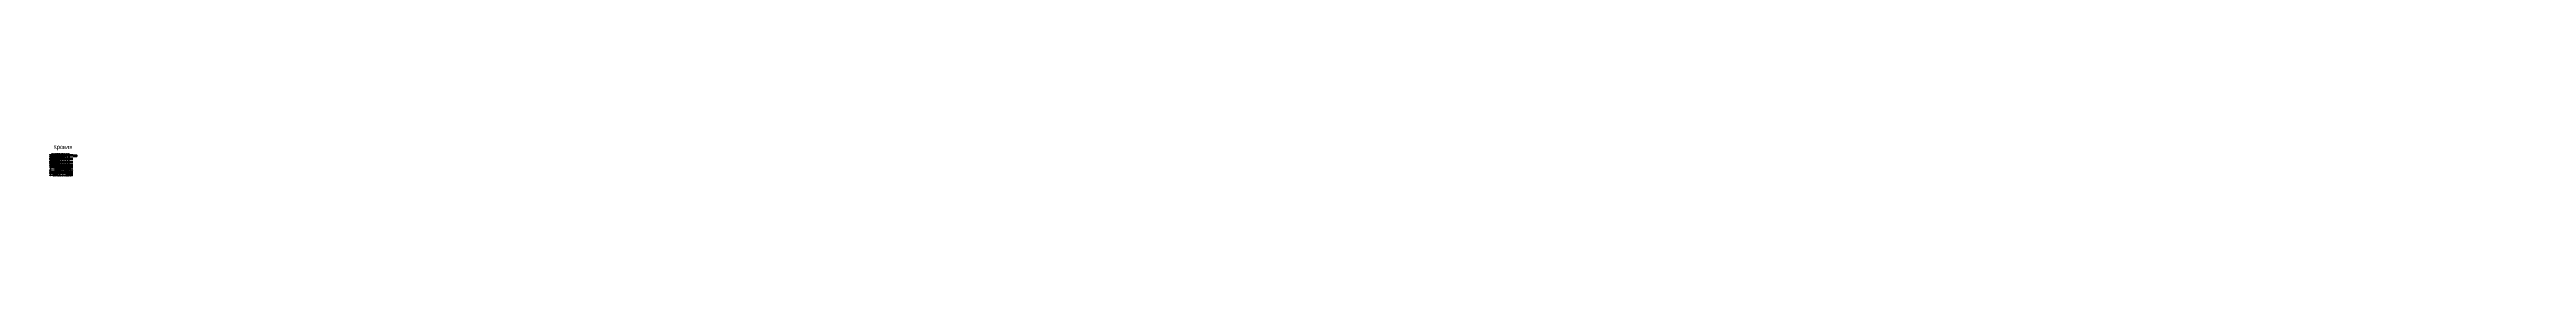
# Model space of a CAD drawing. Header units: millimetres. Extents: x -13407 to 8952771, y -2611 to 110860.
import ezdxf
from ezdxf import colors
from ezdxf.entities.mleader import LeaderData, LeaderLine
from ezdxf.enums import TextEntityAlignment as Align
from ezdxf.math import Vec2, Vec3

# ---------------------------------------------------------------- set-up
doc = ezdxf.new("R2018")
doc.units = ezdxf.units.MM
for name, pattern in [('CENTER', [2, 1.25, -0.25, 0.25, -0.25]), ('DASHED', [19.05, 12.7, -6.35]), ('HIDDEN', [6, 4, -2]), ('HIDDEN2', [4.7625, 3.175, -1.5875]), ('ГОСТ 2.303 4', [7, 5, -2, 0])]:
    doc.linetypes.add(name, pattern=pattern)
doc.layers.get('Defpoints').update_dxf_attribs({"color": 6})
for name, color, linetype, lineweight in [('!!!_АР_отделка', 92, 'Continuous', 13), ('!!!_АР_перегородки блоки', 7, 'Continuous', 5), ('18_АР_Водостоки', 7, 'Continuous', 18), ('_ВК-К1', 14, 'Continuous', 40), ('АР_Двери', 5, 'Continuous', 18), ('АР_Двери фасада', 1, 'Continuous', 15), ('АР_Лестницы ограждение', 94, 'Continuous', 25), ('АР_Маркер экспликации', 239, 'Continuous', 13), ('АР_Навесной фасад', 5, 'Continuous', 5), ('АР_Номер помещения', 1, 'Continuous', 25), ('АР_Оси', 193, 'Continuous', 9), ('АР_Оси размеры', 164, 'Continuous', 9), ('АР_Отметки', 250, 'Continuous', 15), ('АР_Помещения_площадь', 19, 'Continuous', 9), ('АР_Размеры', 175, 'Continuous', 9), ('АР_стены', 250, 'Continuous', 30), ('АР_тонкая линия', 250, 'Continuous', 0), ('Марки спринклеров', 7, 'Continuous', 20), ('перекр 0.3', 181, 'Continuous', 30), ('Подвал', 250, 'Continuous', 30), ('Размеры', 7, 'Continuous', 9), ('РАЗМЕРЫ ВНУТРЕННИЕ', 137, 'Continuous', 5), ('Специальное оборудование', 7, 'Continuous', 9), ('Эвакуация', 7, 'Continuous', 9)]:
    doc.layers.add(name, color=color, linetype=linetype, lineweight=lineweight)
for name, color, linetype in [('АР_Кровля дорожки', 6, 'Continuous'), ('АР_Отверстия', 251, 'Continuous'), ('АР_Таблицы', 250, 'Continuous'), ('Козырек', 7, 'Continuous'), ('Тонкая', 7, 'Continuous')]:
    doc.layers.add(name, color=color, linetype=linetype)
doc.layers.add('АР_Названия помещений', color=124, linetype='Continuous', lineweight=5, plot=False)
doc.styles.add('Arial', font='ARIALN.TTF')
doc.styles.add('GOST Common', font='GOST_Common.ttf', dxfattribs={"width": 0.9, "height": 200})
doc.styles.add('GOST Common_1', font='GOST_Common.ttf', dxfattribs={"width": 0.9, "height": 200})
doc.styles.add('ICOCPEUR', font='isocpeur.ttf')
doc.styles.add('ISOCPEUR', font='isocpeur.ttf', dxfattribs={"width": 0.7})
doc.styles.add('ISOCPEUR_2', font='isocpeur.ttf', dxfattribs={"width": 0.9, "height": 300})
doc.styles.get("Standard").update_dxf_attribs({"font": 'arial.ttf'})
doc.styles.add('Архитект', font='isocpeur.ttf', dxfattribs={"width": 0.8, "oblique": 8})
doc.styles.add('ГОСТ 2.304', font='isocpeur.ttf', dxfattribs={"width": 0.7})
doc.dimstyles.new('ADSK_Основной_2_мм', dxfattribs={"dimscale": 304.8, "dimtxt": 201.142999, "dimasz": 0.656168, "dimexe": 0.492126, "dimexo": 0.492126, "dimgap": 0.098425, "dimtad": 1, "dimdec": 1, "dimrnd": 0.1, "dimdsep": 46, "dimtxsty": 'GOST Common', "dimblk1": 'OBLIQUE', "dimblk2": 'OBLIQUE', "dimsah": 1, "dimcen": 0.09, "dimdle": 0.492126, "dimazin": 2, "dimtfac": 1, "dimtdec": 4, "dimtix": 1, "dimtmove": 0, "dimatfit": 3, "dimfxl": 1, "dimtvp": 1, "dimtolj": 1, "dimtzin": 0, "dimlwd": 20, "dimlwe": 20, "dimarcsym": 2})
doc.dimstyles.new('СПДС', dxfattribs={"dimscale": 100, "dimtxt": 2.5, "dimasz": 2.5, "dimexe": 1.5, "dimexo": 0, "dimgap": 1, "dimtad": 1, "dimdec": 0, "dimrnd": 1, "dimtxsty": 'ГОСТ 2.304', "dimblk": 'OBLIQUE', "dimcen": 2.5, "dimdle": 1.5, "dimadec": 0, "dimazin": 2, "dimtfac": 0.75, "dimtdec": 0, "dimtmove": 1, "dimatfit": 3, "dimfxl": 1, "dimtolj": 1, "dimarcsym": 1})
pattern_1 = [(90, (480899.1, 87126.5), (-500, 0), []), (180, (480899.1, 87126.5), (-3e-14, -500), [])]
pattern_2 = [(225, (8363056351, 936142537.8), (132.5825214725, -132.5825214725), []), (225, (8363056262.61, 936142537.8), (132.5825214725, -132.5825214725), [])]
pattern_3 = [(225, (8363056351, 936143047.93), (132.5825214725, -132.5825214725), []), (225, (8363056262.61, 936143047.93), (132.5825214725, -132.5825214725), [])]
pattern_4 = [(225, (8363056351, 936142537.8), (53.033008589, -53.033008589), []), (315, (8363056351, 936142537.8), (53.033008589, 53.033008589), [])]
pattern_5 = [(225, (8363056351, 936143047.93), (53.033008589, -53.033008589), []), (315, (8363056351, 936143047.93), (53.033008589, 53.033008589), [])]
pattern_6 = [(225, (8363438714.12, 936218298.52), (132.5825214725, -132.5825214725), []), (225, (8363438625.73, 936218298.52), (132.5825214725, -132.5825214725), [])]
pattern_7 = [(225, (8363438714.12, 936218808.52), (132.5825214725, -132.5825214725), []), (225, (8363438625.73, 936218808.52), (132.5825214725, -132.5825214725), [])]
pattern_8 = [(225, (8363438714.12, 936218298.52), (53.033008589, -53.033008589), []), (315, (8363438714.12, 936218298.52), (53.033008589, 53.033008589), [])]
pattern_9 = [(90, (341259.93, 87126.5), (-500, 0), []), (180, (341259.93, 87126.5), (-3e-14, -500), [])]

# ---------------------------------------------------------------- blocks, each defined once
blk = doc.blocks.new('_Oblique')
at = {"color": 0, "linetype": 'ByBlock', "lineweight": -2}
blk.add_line((-0.5, -0.5), (0.5, 0.5), dxfattribs=at)
blk = doc.blocks.new('*D73')
at = {"layer": 'Defpoints', "color": 0, "ltscale": 100, "transparency": 16777216}
for p in [(-9469, 75395), (-9469, 29069), (-9413, 29069)]:
    blk.add_point(p, dxfattribs=at)
at = {"layer": 'АР_Оси размеры', "color": 0, "lineweight": -2, "ltscale": 100, "transparency": 16777216}
for p, q in [((-9469, 75395), (-9263, 75395)), ((-9469, 29069), (-9263, 29069)), ((-9413, 75545), (-9413, 28919))]:
    blk.add_line(p, q, dxfattribs=at)
at = {"layer": 'АР_Оси размеры', "color": 0, "lineweight": -2, "ltscale": 100, "transparency": 16777216, "xscale": 250, "yscale": 250, "zscale": 250}
for p, rotation in [((-9413, 75395), 90), ((-9413, 29069), 270)]:
    blk.add_blockref('_Oblique', p, dxfattribs=dict(at, rotation=rotation))
at = {"layer": 'АР_Оси размеры', "color": 0, "ltscale": 100, "transparency": 16777216, "insert": (-9638, 52232), "char_height": 250, "attachment_point": 5, "rotation": 90, "style": 'ГОСТ 2.304'}
blk.add_mtext('\\A1;46326', dxfattribs=at)
blk = doc.blocks.new('*D59')
at = {"layer": 'Defpoints', "color": 0, "lineweight": 30, "ltscale": 100, "transparency": 16777216}
for p in [(-2088, -71210), (-1189, -71210), (-654, -77460)]:
    blk.add_point(p, dxfattribs=at)
at = {"layer": 'АР_Оси размеры', "color": 0, "lineweight": -2, "ltscale": 100, "transparency": 16777216}
for p, q in [((-1189, -71210), (-2238, -71210)), ((-654, -77460), (-2238, -77460)), ((-2088, -77610), (-2088, -71060))]:
    blk.add_line(p, q, dxfattribs=at)
at = {"layer": 'АР_Оси размеры', "color": 0, "lineweight": -2, "ltscale": 100, "transparency": 16777216, "xscale": 250, "yscale": 250, "zscale": 250}
for p, rotation in [((-2088, -71210), 90), ((-2088, -77460), 270)]:
    blk.add_blockref('_Oblique', p, dxfattribs=dict(at, rotation=rotation))
at = {"layer": 'АР_Оси размеры', "color": 0, "ltscale": 100, "transparency": 16777216, "insert": (-2313, -74335), "char_height": 250, "attachment_point": 5, "rotation": 90, "style": 'ГОСТ 2.304'}
blk.add_mtext('\\A1;6250', dxfattribs=at)
blk = doc.blocks.new('*D60')
at = {"layer": 'Defpoints', "color": 0, "lineweight": 30, "ltscale": 100, "transparency": 16777216}
for p in [(-2088, -67950), (-1266, -67950), (-1189, -71210)]:
    blk.add_point(p, dxfattribs=at)
at = {"layer": 'АР_Оси размеры', "color": 0, "lineweight": -2, "ltscale": 100, "transparency": 16777216}
for p, q in [((-1266, -67950), (-2238, -67950)), ((-1189, -71210), (-2238, -71210)), ((-2088, -71360), (-2088, -67800))]:
    blk.add_line(p, q, dxfattribs=at)
at = {"layer": 'АР_Оси размеры', "color": 0, "lineweight": -2, "ltscale": 100, "transparency": 16777216, "xscale": 250, "yscale": 250, "zscale": 250}
for p, rotation in [((-2088, -67950), 90), ((-2088, -71210), 270)]:
    blk.add_blockref('_Oblique', p, dxfattribs=dict(at, rotation=rotation))
at = {"layer": 'АР_Оси размеры', "color": 0, "ltscale": 100, "transparency": 16777216, "insert": (-2313, -69580), "char_height": 250, "attachment_point": 5, "rotation": 90, "style": 'ГОСТ 2.304'}
blk.add_mtext('\\A1;3260', dxfattribs=at)
blk = doc.blocks.new('*D61')
at = {"layer": 'Defpoints', "color": 0, "lineweight": 30, "ltscale": 100, "transparency": 16777216}
for p in [(-2088, -65920), (-1340, -65920), (-1266, -67950)]:
    blk.add_point(p, dxfattribs=at)
at = {"layer": 'АР_Оси размеры', "color": 0, "lineweight": -2, "ltscale": 100, "transparency": 16777216}
for p, q in [((-1340, -65920), (-2238, -65920)), ((-1266, -67950), (-2238, -67950)), ((-2088, -68100), (-2088, -65770))]:
    blk.add_line(p, q, dxfattribs=at)
at = {"layer": 'АР_Оси размеры', "color": 0, "lineweight": -2, "ltscale": 100, "transparency": 16777216, "xscale": 250, "yscale": 250, "zscale": 250}
for p, rotation in [((-2088, -65920), 90), ((-2088, -67950), 270)]:
    blk.add_blockref('_Oblique', p, dxfattribs=dict(at, rotation=rotation))
at = {"layer": 'АР_Оси размеры', "color": 0, "ltscale": 100, "transparency": 16777216, "insert": (-2313, -66935), "char_height": 250, "attachment_point": 5, "rotation": 90, "style": 'ГОСТ 2.304'}
blk.add_mtext('\\A1;2030', dxfattribs=at)
blk = doc.blocks.new('*D62')
at = {"layer": 'Defpoints', "color": 0, "lineweight": 30, "ltscale": 100, "transparency": 16777216}
for p in [(-2088, -61670), (-1738, -61670), (-1340, -65920)]:
    blk.add_point(p, dxfattribs=at)
at = {"layer": 'АР_Оси размеры', "color": 0, "lineweight": -2, "ltscale": 100, "transparency": 16777216}
for p, q in [((-1738, -61670), (-2238, -61670)), ((-1340, -65920), (-2238, -65920)), ((-2088, -66070), (-2088, -61520))]:
    blk.add_line(p, q, dxfattribs=at)
at = {"layer": 'АР_Оси размеры', "color": 0, "lineweight": -2, "ltscale": 100, "transparency": 16777216, "xscale": 250, "yscale": 250, "zscale": 250}
for p, rotation in [((-2088, -61670), 90), ((-2088, -65920), 270)]:
    blk.add_blockref('_Oblique', p, dxfattribs=dict(at, rotation=rotation))
at = {"layer": 'АР_Оси размеры', "color": 0, "ltscale": 100, "transparency": 16777216, "insert": (-2313, -63795), "char_height": 250, "attachment_point": 5, "rotation": 90, "style": 'ГОСТ 2.304'}
blk.add_mtext('\\A1;4250', dxfattribs=at)
blk = doc.blocks.new('*D12')
at = {"layer": 'Defpoints', "color": 0, "lineweight": 30, "ltscale": 100, "transparency": 16777216}
for p in [(-2088, -57500), (-1738, -61670), (-1270, -57500)]:
    blk.add_point(p, dxfattribs=at)
at = {"layer": 'АР_Оси размеры', "color": 0, "lineweight": -2, "ltscale": 100, "transparency": 16777216}
for p, q in [((-1270, -57500), (-2238, -57500)), ((-1738, -61670), (-2238, -61670)), ((-2088, -61820), (-2088, -57350))]:
    blk.add_line(p, q, dxfattribs=at)
at = {"layer": 'АР_Оси размеры', "color": 0, "lineweight": -2, "ltscale": 100, "transparency": 16777216, "xscale": 250, "yscale": 250, "zscale": 250}
for p, rotation in [((-2088, -57500), 90), ((-2088, -61670), 270)]:
    blk.add_blockref('_Oblique', p, dxfattribs=dict(at, rotation=rotation))
at = {"layer": 'АР_Оси размеры', "color": 0, "ltscale": 100, "transparency": 16777216, "insert": (-2313, -59585), "char_height": 250, "attachment_point": 5, "rotation": 90, "style": 'ГОСТ 2.304'}
blk.add_mtext('\\A1;4170', dxfattribs=at)
blk = doc.blocks.new('*D13')
at = {"layer": 'Defpoints', "color": 0, "lineweight": 30, "ltscale": 100, "transparency": 16777216}
for p in [(-2088, -49980), (-1270, -57500), (-1209, -49980)]:
    blk.add_point(p, dxfattribs=at)
at = {"layer": 'АР_Оси размеры', "color": 0, "lineweight": -2, "ltscale": 100, "transparency": 16777216}
for p, q in [((-1209, -49980), (-2238, -49980)), ((-1270, -57500), (-2238, -57500)), ((-2088, -57650), (-2088, -49830))]:
    blk.add_line(p, q, dxfattribs=at)
at = {"layer": 'АР_Оси размеры', "color": 0, "lineweight": -2, "ltscale": 100, "transparency": 16777216, "xscale": 250, "yscale": 250, "zscale": 250}
for p, rotation in [((-2088, -49980), 90), ((-2088, -57500), 270)]:
    blk.add_blockref('_Oblique', p, dxfattribs=dict(at, rotation=rotation))
at = {"layer": 'АР_Оси размеры', "color": 0, "ltscale": 100, "transparency": 16777216, "insert": (-2313, -53740), "char_height": 250, "attachment_point": 5, "rotation": 90, "style": 'ГОСТ 2.304'}
blk.add_mtext('\\A1;7520', dxfattribs=at)
blk = doc.blocks.new('*D14')
at = {"layer": 'Defpoints', "color": 0, "lineweight": 30, "ltscale": 100, "transparency": 16777216}
for p in [(-2088, -46315), (-1439, -46315), (-1209, -49980)]:
    blk.add_point(p, dxfattribs=at)
at = {"layer": 'АР_Оси размеры', "color": 0, "lineweight": -2, "ltscale": 100, "transparency": 16777216}
for p, q in [((-1439, -46315), (-2238, -46315)), ((-1209, -49980), (-2238, -49980)), ((-2088, -50130), (-2088, -46165))]:
    blk.add_line(p, q, dxfattribs=at)
at = {"layer": 'АР_Оси размеры', "color": 0, "lineweight": -2, "ltscale": 100, "transparency": 16777216, "xscale": 250, "yscale": 250, "zscale": 250}
for p, rotation in [((-2088, -46315), 90), ((-2088, -49980), 270)]:
    blk.add_blockref('_Oblique', p, dxfattribs=dict(at, rotation=rotation))
at = {"layer": 'АР_Оси размеры', "color": 0, "ltscale": 100, "transparency": 16777216, "insert": (-2313, -48148), "char_height": 250, "attachment_point": 5, "rotation": 90, "style": 'ГОСТ 2.304'}
blk.add_mtext('\\A1;3665', dxfattribs=at)
blk = doc.blocks.new('*D15')
at = {"layer": 'Defpoints', "color": 0, "lineweight": 30, "ltscale": 100, "transparency": 16777216}
for p in [(-2088, -44065), (-1746, -44065), (-1439, -46315)]:
    blk.add_point(p, dxfattribs=at)
at = {"layer": 'АР_Оси размеры', "color": 0, "lineweight": -2, "ltscale": 100, "transparency": 16777216}
for p, q in [((-1746, -44065), (-2238, -44065)), ((-1439, -46315), (-2238, -46315)), ((-2088, -46465), (-2088, -43915))]:
    blk.add_line(p, q, dxfattribs=at)
at = {"layer": 'АР_Оси размеры', "color": 0, "lineweight": -2, "ltscale": 100, "transparency": 16777216, "xscale": 250, "yscale": 250, "zscale": 250}
for p, rotation in [((-2088, -44065), 90), ((-2088, -46315), 270)]:
    blk.add_blockref('_Oblique', p, dxfattribs=dict(at, rotation=rotation))
at = {"layer": 'АР_Оси размеры', "color": 0, "ltscale": 100, "transparency": 16777216, "insert": (-2313, -45190), "char_height": 250, "attachment_point": 5, "rotation": 90, "style": 'ГОСТ 2.304'}
blk.add_mtext('\\A1;2250', dxfattribs=at)
blk = doc.blocks.new('*D16')
at = {"layer": 'Defpoints', "color": 0, "lineweight": 30, "ltscale": 100, "transparency": 16777216}
for p in [(-2088, -41065), (-1746, -41065), (-1746, -44065)]:
    blk.add_point(p, dxfattribs=at)
at = {"layer": 'АР_Оси размеры', "color": 0, "lineweight": -2, "ltscale": 100, "transparency": 16777216}
for p, q in [((-1746, -41065), (-2238, -41065)), ((-1746, -44065), (-2238, -44065)), ((-2088, -44215), (-2088, -40915))]:
    blk.add_line(p, q, dxfattribs=at)
at = {"layer": 'АР_Оси размеры', "color": 0, "lineweight": -2, "ltscale": 100, "transparency": 16777216, "xscale": 250, "yscale": 250, "zscale": 250}
for p, rotation in [((-2088, -41065), 90), ((-2088, -44065), 270)]:
    blk.add_blockref('_Oblique', p, dxfattribs=dict(at, rotation=rotation))
at = {"layer": 'АР_Оси размеры', "color": 0, "ltscale": 100, "transparency": 16777216, "insert": (-2313, -42565), "char_height": 250, "attachment_point": 5, "rotation": 90, "style": 'ГОСТ 2.304'}
blk.add_mtext('\\A1;3000', dxfattribs=at)
blk = doc.blocks.new('*D17')
at = {"layer": 'Defpoints', "color": 0, "lineweight": 30, "ltscale": 100, "transparency": 16777216}
for p in [(-2088, -38065), (-1746, -41065), (-1579, -38065)]:
    blk.add_point(p, dxfattribs=at)
at = {"layer": 'АР_Оси размеры', "color": 0, "lineweight": -2, "ltscale": 100, "transparency": 16777216}
for p, q in [((-1579, -38065), (-2238, -38065)), ((-1746, -41065), (-2238, -41065)), ((-2088, -41215), (-2088, -37915))]:
    blk.add_line(p, q, dxfattribs=at)
at = {"layer": 'АР_Оси размеры', "color": 0, "lineweight": -2, "ltscale": 100, "transparency": 16777216, "xscale": 250, "yscale": 250, "zscale": 250}
for p, rotation in [((-2088, -38065), 90), ((-2088, -41065), 270)]:
    blk.add_blockref('_Oblique', p, dxfattribs=dict(at, rotation=rotation))
at = {"layer": 'АР_Оси размеры', "color": 0, "ltscale": 100, "transparency": 16777216, "insert": (-2313, -39565), "char_height": 250, "attachment_point": 5, "rotation": 90, "style": 'ГОСТ 2.304'}
blk.add_mtext('\\A1;3000', dxfattribs=at)
blk = doc.blocks.new('*D18')
at = {"layer": 'Defpoints', "color": 0, "lineweight": 30, "ltscale": 100, "transparency": 16777216}
for p in [(-2088, -33565), (-1579, -38065), (-1525, -33565)]:
    blk.add_point(p, dxfattribs=at)
at = {"layer": 'АР_Оси размеры', "color": 0, "lineweight": -2, "ltscale": 100, "transparency": 16777216}
for p, q in [((-1525, -33565), (-2238, -33565)), ((-1579, -38065), (-2238, -38065)), ((-2088, -38215), (-2088, -33415))]:
    blk.add_line(p, q, dxfattribs=at)
at = {"layer": 'АР_Оси размеры', "color": 0, "lineweight": -2, "ltscale": 100, "transparency": 16777216, "xscale": 250, "yscale": 250, "zscale": 250}
for p, rotation in [((-2088, -33565), 90), ((-2088, -38065), 270)]:
    blk.add_blockref('_Oblique', p, dxfattribs=dict(at, rotation=rotation))
at = {"layer": 'АР_Оси размеры', "color": 0, "ltscale": 100, "transparency": 16777216, "insert": (-2313, -35815), "char_height": 250, "attachment_point": 5, "rotation": 90, "style": 'ГОСТ 2.304'}
blk.add_mtext('\\A1;4500', dxfattribs=at)
blk = doc.blocks.new('*D19')
at = {"layer": 'Defpoints', "color": 0, "lineweight": 30, "ltscale": 100, "transparency": 16777216}
for p in [(-2088, -32065), (-1525, -32065), (-1525, -33565)]:
    blk.add_point(p, dxfattribs=at)
at = {"layer": 'АР_Оси размеры', "color": 0, "lineweight": -2, "ltscale": 100, "transparency": 16777216}
for p, q in [((-1525, -32065), (-2238, -32065)), ((-1525, -33565), (-2238, -33565)), ((-2088, -33715), (-2088, -31915))]:
    blk.add_line(p, q, dxfattribs=at)
at = {"layer": 'АР_Оси размеры', "color": 0, "lineweight": -2, "ltscale": 100, "transparency": 16777216, "xscale": 250, "yscale": 250, "zscale": 250}
for p, rotation in [((-2088, -32065), 90), ((-2088, -33565), 270)]:
    blk.add_blockref('_Oblique', p, dxfattribs=dict(at, rotation=rotation))
at = {"layer": 'АР_Оси размеры', "color": 0, "ltscale": 100, "transparency": 16777216, "insert": (-2313, -32815), "char_height": 250, "attachment_point": 5, "rotation": 90, "style": 'ГОСТ 2.304'}
blk.add_mtext('\\A1;1500', dxfattribs=at)
blk = doc.blocks.new('*D20')
at = {"layer": 'Defpoints', "color": 0, "lineweight": 30, "ltscale": 100, "transparency": 16777216}
for p in [(-2088, -29065), (-1664, -29065), (-1525, -32065)]:
    blk.add_point(p, dxfattribs=at)
at = {"layer": 'АР_Оси размеры', "color": 0, "lineweight": -2, "ltscale": 100, "transparency": 16777216}
for p, q in [((-1664, -29065), (-2238, -29065)), ((-1525, -32065), (-2238, -32065)), ((-2088, -32215), (-2088, -28915))]:
    blk.add_line(p, q, dxfattribs=at)
at = {"layer": 'АР_Оси размеры', "color": 0, "lineweight": -2, "ltscale": 100, "transparency": 16777216, "xscale": 250, "yscale": 250, "zscale": 250}
for p, rotation in [((-2088, -29065), 90), ((-2088, -32065), 270)]:
    blk.add_blockref('_Oblique', p, dxfattribs=dict(at, rotation=rotation))
at = {"layer": 'АР_Оси размеры', "color": 0, "ltscale": 100, "transparency": 16777216, "insert": (-2313, -30565), "char_height": 250, "attachment_point": 5, "rotation": 90, "style": 'ГОСТ 2.304'}
blk.add_mtext('\\A1;3000', dxfattribs=at)
blk = doc.blocks.new('*D21')
at = {"layer": 'Defpoints', "color": 0, "lineweight": 30, "ltscale": 100, "transparency": 16777216}
for p in [(-2088, -26065), (-1664, -26065), (-1525, -29065)]:
    blk.add_point(p, dxfattribs=at)
at = {"layer": 'АР_Оси размеры', "color": 0, "lineweight": -2, "ltscale": 100, "transparency": 16777216}
for p, q in [((-1664, -26065), (-2238, -26065)), ((-1525, -29065), (-2238, -29065)), ((-2088, -29215), (-2088, -25915))]:
    blk.add_line(p, q, dxfattribs=at)
at = {"layer": 'АР_Оси размеры', "color": 0, "lineweight": -2, "ltscale": 100, "transparency": 16777216, "xscale": 250, "yscale": 250, "zscale": 250}
for p, rotation in [((-2088, -26065), 90), ((-2088, -29065), 270)]:
    blk.add_blockref('_Oblique', p, dxfattribs=dict(at, rotation=rotation))
at = {"layer": 'АР_Оси размеры', "color": 0, "ltscale": 100, "transparency": 16777216, "insert": (-2313, -27565), "char_height": 250, "attachment_point": 5, "rotation": 90, "style": 'ГОСТ 2.304'}
blk.add_mtext('\\A1;3000', dxfattribs=at)
blk = doc.blocks.new('*D22')
at = {"layer": 'Defpoints', "color": 0, "lineweight": 30, "ltscale": 100, "transparency": 16777216}
for p in [(-2088, -20065), (-1664, -26065), (-1433, -20065)]:
    blk.add_point(p, dxfattribs=at)
at = {"layer": 'АР_Оси размеры', "color": 0, "lineweight": -2, "ltscale": 100, "transparency": 16777216}
for p, q in [((-1433, -20065), (-2238, -20065)), ((-1664, -26065), (-2238, -26065)), ((-2088, -26215), (-2088, -19915))]:
    blk.add_line(p, q, dxfattribs=at)
at = {"layer": 'АР_Оси размеры', "color": 0, "lineweight": -2, "ltscale": 100, "transparency": 16777216, "xscale": 250, "yscale": 250, "zscale": 250}
for p, rotation in [((-2088, -20065), 90), ((-2088, -26065), 270)]:
    blk.add_blockref('_Oblique', p, dxfattribs=dict(at, rotation=rotation))
at = {"layer": 'АР_Оси размеры', "color": 0, "ltscale": 100, "transparency": 16777216, "insert": (-2313, -23065), "char_height": 250, "attachment_point": 5, "rotation": 90, "style": 'ГОСТ 2.304'}
blk.add_mtext('\\A1;6000', dxfattribs=at)
blk = doc.blocks.new('*D23')
at = {"layer": 'Defpoints', "color": 0, "lineweight": 30, "ltscale": 100, "transparency": 16777216}
for p in [(-2088, -17065), (-1576, -17065), (-1433, -20065)]:
    blk.add_point(p, dxfattribs=at)
at = {"layer": 'АР_Оси размеры', "color": 0, "lineweight": -2, "ltscale": 100, "transparency": 16777216}
for p, q in [((-1576, -17065), (-2238, -17065)), ((-1433, -20065), (-2238, -20065)), ((-2088, -20215), (-2088, -16915))]:
    blk.add_line(p, q, dxfattribs=at)
at = {"layer": 'АР_Оси размеры', "color": 0, "lineweight": -2, "ltscale": 100, "transparency": 16777216, "xscale": 250, "yscale": 250, "zscale": 250}
for p, rotation in [((-2088, -17065), 90), ((-2088, -20065), 270)]:
    blk.add_blockref('_Oblique', p, dxfattribs=dict(at, rotation=rotation))
at = {"layer": 'АР_Оси размеры', "color": 0, "ltscale": 100, "transparency": 16777216, "insert": (-2313, -18565), "char_height": 250, "attachment_point": 5, "rotation": 90, "style": 'ГОСТ 2.304'}
blk.add_mtext('\\A1;3000', dxfattribs=at)
blk = doc.blocks.new('*D24')
at = {"layer": 'Defpoints', "color": 0, "lineweight": 30, "ltscale": 100, "transparency": 16777216}
for p in [(-2088, -14065), (-1576, -14065), (-1433, -17065)]:
    blk.add_point(p, dxfattribs=at)
at = {"layer": 'АР_Оси размеры', "color": 0, "lineweight": -2, "ltscale": 100, "transparency": 16777216}
for p, q in [((-1576, -14065), (-2238, -14065)), ((-1433, -17065), (-2238, -17065)), ((-2088, -17215), (-2088, -13915))]:
    blk.add_line(p, q, dxfattribs=at)
at = {"layer": 'АР_Оси размеры', "color": 0, "lineweight": -2, "ltscale": 100, "transparency": 16777216, "xscale": 250, "yscale": 250, "zscale": 250}
for p, rotation in [((-2088, -14065), 90), ((-2088, -17065), 270)]:
    blk.add_blockref('_Oblique', p, dxfattribs=dict(at, rotation=rotation))
at = {"layer": 'АР_Оси размеры', "color": 0, "ltscale": 100, "transparency": 16777216, "insert": (-2313, -15565), "char_height": 250, "attachment_point": 5, "rotation": 90, "style": 'ГОСТ 2.304'}
blk.add_mtext('\\A1;3000', dxfattribs=at)
blk = doc.blocks.new('*D25')
at = {"layer": 'Defpoints', "color": 0, "lineweight": 30, "ltscale": 100, "transparency": 16777216}
for p in [(-2088, -8065), (-1576, -14065), (-1428, -8065)]:
    blk.add_point(p, dxfattribs=at)
at = {"layer": 'АР_Оси размеры', "color": 0, "lineweight": -2, "ltscale": 100, "transparency": 16777216}
for p, q in [((-1428, -8065), (-2238, -8065)), ((-1576, -14065), (-2238, -14065)), ((-2088, -14215), (-2088, -7915))]:
    blk.add_line(p, q, dxfattribs=at)
at = {"layer": 'АР_Оси размеры', "color": 0, "lineweight": -2, "ltscale": 100, "transparency": 16777216, "xscale": 250, "yscale": 250, "zscale": 250}
for p, rotation in [((-2088, -8065), 90), ((-2088, -14065), 270)]:
    blk.add_blockref('_Oblique', p, dxfattribs=dict(at, rotation=rotation))
at = {"layer": 'АР_Оси размеры', "color": 0, "ltscale": 100, "transparency": 16777216, "insert": (-2313, -11065), "char_height": 250, "attachment_point": 5, "rotation": 90, "style": 'ГОСТ 2.304'}
blk.add_mtext('\\A1;6000', dxfattribs=at)
blk = doc.blocks.new('*D26')
at = {"layer": 'Defpoints', "color": 0, "lineweight": 30, "ltscale": 100, "transparency": 16777216}
for p in [(-2088, -5065), (-1576, -5065), (-1433, -8065)]:
    blk.add_point(p, dxfattribs=at)
at = {"layer": 'АР_Оси размеры', "color": 0, "lineweight": -2, "ltscale": 100, "transparency": 16777216}
for p, q in [((-1576, -5065), (-2238, -5065)), ((-1433, -8065), (-2238, -8065)), ((-2088, -8215), (-2088, -4915))]:
    blk.add_line(p, q, dxfattribs=at)
at = {"layer": 'АР_Оси размеры', "color": 0, "lineweight": -2, "ltscale": 100, "transparency": 16777216, "xscale": 250, "yscale": 250, "zscale": 250}
for p, rotation in [((-2088, -5065), 90), ((-2088, -8065), 270)]:
    blk.add_blockref('_Oblique', p, dxfattribs=dict(at, rotation=rotation))
at = {"layer": 'АР_Оси размеры', "color": 0, "ltscale": 100, "transparency": 16777216, "insert": (-2313, -6565), "char_height": 250, "attachment_point": 5, "rotation": 90, "style": 'ГОСТ 2.304'}
blk.add_mtext('\\A1;3000', dxfattribs=at)
blk = doc.blocks.new('*D27')
at = {"layer": 'Defpoints', "color": 0, "lineweight": 30, "ltscale": 100, "transparency": 16777216}
for p in [(-2088, -2065), (-1576, -2065), (-1433, -5065)]:
    blk.add_point(p, dxfattribs=at)
at = {"layer": 'АР_Оси размеры', "color": 0, "lineweight": -2, "ltscale": 100, "transparency": 16777216}
for p, q in [((-1576, -2065), (-2238, -2065)), ((-1433, -5065), (-2238, -5065)), ((-2088, -5215), (-2088, -1915))]:
    blk.add_line(p, q, dxfattribs=at)
at = {"layer": 'АР_Оси размеры', "color": 0, "lineweight": -2, "ltscale": 100, "transparency": 16777216, "xscale": 250, "yscale": 250, "zscale": 250}
for p, rotation in [((-2088, -2065), 90), ((-2088, -5065), 270)]:
    blk.add_blockref('_Oblique', p, dxfattribs=dict(at, rotation=rotation))
at = {"layer": 'АР_Оси размеры', "color": 0, "ltscale": 100, "transparency": 16777216, "insert": (-2313, -3565), "char_height": 250, "attachment_point": 5, "rotation": 90, "style": 'ГОСТ 2.304'}
blk.add_mtext('\\A1;3000', dxfattribs=at)
blk = doc.blocks.new('*D28')
at = {"layer": 'Defpoints', "color": 0, "lineweight": 30, "ltscale": 100, "transparency": 16777216}
for p in [(-2914, -2065), (-2914, -49980), (-2858, -49980)]:
    blk.add_point(p, dxfattribs=at)
at = {"layer": 'АР_Оси размеры', "color": 0, "lineweight": -2, "ltscale": 100, "transparency": 16777216}
for p, q in [((-2914, -2065), (-2708, -2065)), ((-2914, -49980), (-2708, -49980)), ((-2858, -1915), (-2858, -50130))]:
    blk.add_line(p, q, dxfattribs=at)
at = {"layer": 'АР_Оси размеры', "color": 0, "lineweight": -2, "ltscale": 100, "transparency": 16777216, "xscale": 250, "yscale": 250, "zscale": 250}
for p, rotation in [((-2858, -2065), 90), ((-2858, -49980), 270)]:
    blk.add_blockref('_Oblique', p, dxfattribs=dict(at, rotation=rotation))
at = {"layer": 'АР_Оси размеры', "color": 0, "ltscale": 100, "transparency": 16777216, "insert": (-3083, -26023), "char_height": 250, "attachment_point": 5, "rotation": 90, "style": 'ГОСТ 2.304'}
blk.add_mtext('\\A1;47915', dxfattribs=at)
blk = doc.blocks.new('*D29')
at = {"layer": 'Defpoints', "color": 0, "lineweight": 30, "ltscale": 100, "transparency": 16777216}
for p in [(6555, -78232), (12805, -78232), (12805, -78642)]:
    blk.add_point(p, dxfattribs=at)
at = {"layer": 'АР_Оси размеры', "color": 0, "lineweight": -2, "ltscale": 100, "transparency": 16777216}
for p, q in [((6405, -78642), (12955, -78642)), ((6555, -78232), (6555, -78792)), ((12805, -78232), (12805, -78792))]:
    blk.add_line(p, q, dxfattribs=at)
at = {"layer": 'АР_Оси размеры', "color": 0, "lineweight": -2, "ltscale": 100, "transparency": 16777216, "xscale": 250, "yscale": 250, "zscale": 250, "rotation": 180}
blk.add_blockref('_Oblique', (6555, -78642), dxfattribs=at)
at = {"layer": 'АР_Оси размеры', "color": 0, "lineweight": -2, "ltscale": 100, "transparency": 16777216, "xscale": 250, "yscale": 250, "zscale": 250}
blk.add_blockref('_Oblique', (12805, -78642), dxfattribs=at)
at = {"layer": 'АР_Оси размеры', "color": 0, "ltscale": 100, "transparency": 16777216, "insert": (9680, -78417), "char_height": 250, "attachment_point": 5, "style": 'ГОСТ 2.304'}
blk.add_mtext('\\A1;6250', dxfattribs=at)
blk = doc.blocks.new('*D30')
at = {"layer": 'Defpoints', "color": 0, "lineweight": 30, "ltscale": 100, "transparency": 16777216}
for p in [(12805, -78232), (19455, -77818), (19455, -78642)]:
    blk.add_point(p, dxfattribs=at)
at = {"layer": 'АР_Оси размеры', "color": 0, "lineweight": -2, "ltscale": 100, "transparency": 16777216}
for p, q in [((12655, -78642), (19605, -78642)), ((12805, -78232), (12805, -78792)), ((19455, -77818), (19455, -78792))]:
    blk.add_line(p, q, dxfattribs=at)
at = {"layer": 'АР_Оси размеры', "color": 0, "lineweight": -2, "ltscale": 100, "transparency": 16777216, "xscale": 250, "yscale": 250, "zscale": 250, "rotation": 180}
blk.add_blockref('_Oblique', (12805, -78642), dxfattribs=at)
at = {"layer": 'АР_Оси размеры', "color": 0, "lineweight": -2, "ltscale": 100, "transparency": 16777216, "xscale": 250, "yscale": 250, "zscale": 250}
blk.add_blockref('_Oblique', (19455, -78642), dxfattribs=at)
at = {"layer": 'АР_Оси размеры', "color": 0, "ltscale": 100, "transparency": 16777216, "insert": (16130, -78417), "char_height": 250, "attachment_point": 5, "style": 'ГОСТ 2.304'}
blk.add_mtext('\\A1;6650', dxfattribs=at)
blk = doc.blocks.new('*D31')
at = {"layer": 'Defpoints', "color": 0, "lineweight": 30, "ltscale": 100, "transparency": 16777216}
for p in [(19455, -77818), (23720, -77818), (23720, -78642)]:
    blk.add_point(p, dxfattribs=at)
at = {"layer": 'АР_Оси размеры', "color": 0, "lineweight": -2, "ltscale": 100, "transparency": 16777216}
for p, q in [((19305, -78642), (23870, -78642)), ((19455, -77818), (19455, -78792)), ((23720, -77818), (23720, -78792))]:
    blk.add_line(p, q, dxfattribs=at)
at = {"layer": 'АР_Оси размеры', "color": 0, "lineweight": -2, "ltscale": 100, "transparency": 16777216, "xscale": 250, "yscale": 250, "zscale": 250, "rotation": 180}
blk.add_blockref('_Oblique', (19455, -78642), dxfattribs=at)
at = {"layer": 'АР_Оси размеры', "color": 0, "lineweight": -2, "ltscale": 100, "transparency": 16777216, "xscale": 250, "yscale": 250, "zscale": 250}
blk.add_blockref('_Oblique', (23720, -78642), dxfattribs=at)
at = {"layer": 'АР_Оси размеры', "color": 0, "ltscale": 100, "transparency": 16777216, "insert": (21588, -78417), "char_height": 250, "attachment_point": 5, "style": 'ГОСТ 2.304'}
blk.add_mtext('\\A1;4265', dxfattribs=at)
blk = doc.blocks.new('*D32')
at = {"layer": 'Defpoints', "color": 0, "lineweight": 30, "ltscale": 100, "transparency": 16777216}
for p in [(23720, -77818), (27675, -78119), (27675, -78642)]:
    blk.add_point(p, dxfattribs=at)
at = {"layer": 'АР_Оси размеры', "color": 0, "lineweight": -2, "ltscale": 100, "transparency": 16777216}
for p, q in [((23570, -78642), (27825, -78642)), ((23720, -77818), (23720, -78792)), ((27675, -78119), (27675, -78792))]:
    blk.add_line(p, q, dxfattribs=at)
at = {"layer": 'АР_Оси размеры', "color": 0, "lineweight": -2, "ltscale": 100, "transparency": 16777216, "xscale": 250, "yscale": 250, "zscale": 250, "rotation": 180}
blk.add_blockref('_Oblique', (23720, -78642), dxfattribs=at)
at = {"layer": 'АР_Оси размеры', "color": 0, "lineweight": -2, "ltscale": 100, "transparency": 16777216, "xscale": 250, "yscale": 250, "zscale": 250}
blk.add_blockref('_Oblique', (27675, -78642), dxfattribs=at)
at = {"layer": 'АР_Оси размеры', "color": 0, "ltscale": 100, "transparency": 16777216, "insert": (25698, -78417), "char_height": 250, "attachment_point": 5, "style": 'ГОСТ 2.304'}
blk.add_mtext('\\A1;3955', dxfattribs=at)
blk = doc.blocks.new('*D33')
at = {"layer": 'Defpoints', "color": 0, "lineweight": 30, "ltscale": 100, "transparency": 16777216}
for p in [(27675, -78119), (32130, -77800), (32130, -78642)]:
    blk.add_point(p, dxfattribs=at)
at = {"layer": 'АР_Оси размеры', "color": 0, "lineweight": -2, "ltscale": 100, "transparency": 16777216}
for p, q in [((27525, -78642), (32280, -78642)), ((27675, -78119), (27675, -78792)), ((32130, -77800), (32130, -78792))]:
    blk.add_line(p, q, dxfattribs=at)
at = {"layer": 'АР_Оси размеры', "color": 0, "lineweight": -2, "ltscale": 100, "transparency": 16777216, "xscale": 250, "yscale": 250, "zscale": 250, "rotation": 180}
blk.add_blockref('_Oblique', (27675, -78642), dxfattribs=at)
at = {"layer": 'АР_Оси размеры', "color": 0, "lineweight": -2, "ltscale": 100, "transparency": 16777216, "xscale": 250, "yscale": 250, "zscale": 250}
blk.add_blockref('_Oblique', (32130, -78642), dxfattribs=at)
at = {"layer": 'АР_Оси размеры', "color": 0, "ltscale": 100, "transparency": 16777216, "insert": (29903, -78417), "char_height": 250, "attachment_point": 5, "style": 'ГОСТ 2.304'}
blk.add_mtext('\\A1;4455', dxfattribs=at)
blk = doc.blocks.new('*D34')
at = {"layer": 'Defpoints', "color": 0, "lineweight": 30, "ltscale": 100, "transparency": 16777216}
for p in [(32130, -77800), (40700, -77800), (40700, -78642)]:
    blk.add_point(p, dxfattribs=at)
at = {"layer": 'АР_Оси размеры', "color": 0, "lineweight": -2, "ltscale": 100, "transparency": 16777216}
for p, q in [((31980, -78642), (40850, -78642)), ((32130, -77800), (32130, -78792)), ((40700, -77800), (40700, -78792))]:
    blk.add_line(p, q, dxfattribs=at)
at = {"layer": 'АР_Оси размеры', "color": 0, "lineweight": -2, "ltscale": 100, "transparency": 16777216, "xscale": 250, "yscale": 250, "zscale": 250, "rotation": 180}
blk.add_blockref('_Oblique', (32130, -78642), dxfattribs=at)
at = {"layer": 'АР_Оси размеры', "color": 0, "lineweight": -2, "ltscale": 100, "transparency": 16777216, "xscale": 250, "yscale": 250, "zscale": 250}
blk.add_blockref('_Oblique', (40700, -78642), dxfattribs=at)
at = {"layer": 'АР_Оси размеры', "color": 0, "ltscale": 100, "transparency": 16777216, "insert": (36415, -78417), "char_height": 250, "attachment_point": 5, "style": 'ГОСТ 2.304'}
blk.add_mtext('\\A1;8570', dxfattribs=at)
blk = doc.blocks.new('*D35')
at = {"layer": 'Defpoints', "color": 0, "lineweight": 30, "ltscale": 100, "transparency": 16777216}
for p in [(40700, -77800), (49240, -78068), (49240, -78642)]:
    blk.add_point(p, dxfattribs=at)
at = {"layer": 'АР_Оси размеры', "color": 0, "lineweight": -2, "ltscale": 100, "transparency": 16777216}
for p, q in [((40550, -78642), (49390, -78642)), ((40700, -77800), (40700, -78792)), ((49240, -78068), (49240, -78792))]:
    blk.add_line(p, q, dxfattribs=at)
at = {"layer": 'АР_Оси размеры', "color": 0, "lineweight": -2, "ltscale": 100, "transparency": 16777216, "xscale": 250, "yscale": 250, "zscale": 250, "rotation": 180}
blk.add_blockref('_Oblique', (40700, -78642), dxfattribs=at)
at = {"layer": 'АР_Оси размеры', "color": 0, "lineweight": -2, "ltscale": 100, "transparency": 16777216, "xscale": 250, "yscale": 250, "zscale": 250}
blk.add_blockref('_Oblique', (49240, -78642), dxfattribs=at)
at = {"layer": 'АР_Оси размеры', "color": 0, "ltscale": 100, "transparency": 16777216, "insert": (44970, -78417), "char_height": 250, "attachment_point": 5, "style": 'ГОСТ 2.304'}
blk.add_mtext('\\A1;8540', dxfattribs=at)
blk = doc.blocks.new('*D36')
at = {"layer": 'Defpoints', "color": 0, "lineweight": 30, "ltscale": 100, "transparency": 16777216}
for p in [(54090, -78068), (57920, -78220), (57920, -78642)]:
    blk.add_point(p, dxfattribs=at)
at = {"layer": 'АР_Оси размеры', "color": 0, "lineweight": -2, "ltscale": 100, "transparency": 16777216}
for p, q in [((53940, -78642), (58070, -78642)), ((54090, -78068), (54090, -78792)), ((57920, -78220), (57920, -78792))]:
    blk.add_line(p, q, dxfattribs=at)
at = {"layer": 'АР_Оси размеры', "color": 0, "lineweight": -2, "ltscale": 100, "transparency": 16777216, "xscale": 250, "yscale": 250, "zscale": 250, "rotation": 180}
blk.add_blockref('_Oblique', (54090, -78642), dxfattribs=at)
at = {"layer": 'АР_Оси размеры', "color": 0, "lineweight": -2, "ltscale": 100, "transparency": 16777216, "xscale": 250, "yscale": 250, "zscale": 250}
blk.add_blockref('_Oblique', (57920, -78642), dxfattribs=at)
at = {"layer": 'АР_Оси размеры', "color": 0, "ltscale": 100, "transparency": 16777216, "insert": (56005, -78417), "char_height": 250, "attachment_point": 5, "style": 'ГОСТ 2.304'}
blk.add_mtext('\\A1;3830', dxfattribs=at)
blk = doc.blocks.new('*D37')
at = {"layer": 'Defpoints', "color": 0, "lineweight": 30, "ltscale": 100, "transparency": 16777216}
for p in [(57920, -78220), (62070, -78220), (62070, -78642)]:
    blk.add_point(p, dxfattribs=at)
at = {"layer": 'АР_Оси размеры', "color": 0, "lineweight": -2, "ltscale": 100, "transparency": 16777216}
for p, q in [((57770, -78642), (62220, -78642)), ((57920, -78220), (57920, -78792)), ((62070, -78220), (62070, -78792))]:
    blk.add_line(p, q, dxfattribs=at)
at = {"layer": 'АР_Оси размеры', "color": 0, "lineweight": -2, "ltscale": 100, "transparency": 16777216, "xscale": 250, "yscale": 250, "zscale": 250, "rotation": 180}
blk.add_blockref('_Oblique', (57920, -78642), dxfattribs=at)
at = {"layer": 'АР_Оси размеры', "color": 0, "lineweight": -2, "ltscale": 100, "transparency": 16777216, "xscale": 250, "yscale": 250, "zscale": 250}
blk.add_blockref('_Oblique', (62070, -78642), dxfattribs=at)
at = {"layer": 'АР_Оси размеры', "color": 0, "ltscale": 100, "transparency": 16777216, "insert": (59995, -78417), "char_height": 250, "attachment_point": 5, "style": 'ГОСТ 2.304'}
blk.add_mtext('\\A1;4150', dxfattribs=at)
blk = doc.blocks.new('*D38')
at = {"layer": 'Defpoints', "color": 0, "lineweight": 30, "ltscale": 100, "transparency": 16777216}
for p in [(62070, -78220), (68720, -78220), (68720, -78642)]:
    blk.add_point(p, dxfattribs=at)
at = {"layer": 'АР_Оси размеры', "color": 0, "lineweight": -2, "ltscale": 100, "transparency": 16777216}
for p, q in [((61920, -78642), (68870, -78642)), ((62070, -78220), (62070, -78792)), ((68720, -78220), (68720, -78792))]:
    blk.add_line(p, q, dxfattribs=at)
at = {"layer": 'АР_Оси размеры', "color": 0, "lineweight": -2, "ltscale": 100, "transparency": 16777216, "xscale": 250, "yscale": 250, "zscale": 250, "rotation": 180}
blk.add_blockref('_Oblique', (62070, -78642), dxfattribs=at)
at = {"layer": 'АР_Оси размеры', "color": 0, "lineweight": -2, "ltscale": 100, "transparency": 16777216, "xscale": 250, "yscale": 250, "zscale": 250}
blk.add_blockref('_Oblique', (68720, -78642), dxfattribs=at)
at = {"layer": 'АР_Оси размеры', "color": 0, "ltscale": 100, "transparency": 16777216, "insert": (65395, -78417), "char_height": 250, "attachment_point": 5, "style": 'ГОСТ 2.304'}
blk.add_mtext('\\A1;6650', dxfattribs=at)
blk = doc.blocks.new('*D39')
at = {"layer": 'Defpoints', "color": 0, "lineweight": 30, "ltscale": 100, "transparency": 16777216}
for p in [(68720, -78220), (74970, -77981), (74970, -78642)]:
    blk.add_point(p, dxfattribs=at)
at = {"layer": 'АР_Оси размеры', "color": 0, "lineweight": -2, "ltscale": 100, "transparency": 16777216}
for p, q in [((68570, -78642), (75120, -78642)), ((68720, -78220), (68720, -78792)), ((74970, -77981), (74970, -78792))]:
    blk.add_line(p, q, dxfattribs=at)
at = {"layer": 'АР_Оси размеры', "color": 0, "lineweight": -2, "ltscale": 100, "transparency": 16777216, "xscale": 250, "yscale": 250, "zscale": 250, "rotation": 180}
blk.add_blockref('_Oblique', (68720, -78642), dxfattribs=at)
at = {"layer": 'АР_Оси размеры', "color": 0, "lineweight": -2, "ltscale": 100, "transparency": 16777216, "xscale": 250, "yscale": 250, "zscale": 250}
blk.add_blockref('_Oblique', (74970, -78642), dxfattribs=at)
at = {"layer": 'АР_Оси размеры', "color": 0, "ltscale": 100, "transparency": 16777216, "insert": (71845, -78417), "char_height": 250, "attachment_point": 5, "style": 'ГОСТ 2.304'}
blk.add_mtext('\\A1;6250', dxfattribs=at)
blk = doc.blocks.new('*D40')
at = {"layer": 'Defpoints', "color": 0, "lineweight": 30, "ltscale": 100, "transparency": 16777216}
for p in [(49240, -78068), (54090, -78068), (54090, -78642)]:
    blk.add_point(p, dxfattribs=at)
at = {"layer": 'АР_Оси размеры', "color": 0, "lineweight": -2, "ltscale": 100, "transparency": 16777216}
for p, q in [((49090, -78642), (54240, -78642)), ((49240, -78068), (49240, -78792)), ((54090, -78068), (54090, -78792))]:
    blk.add_line(p, q, dxfattribs=at)
at = {"layer": 'АР_Оси размеры', "color": 0, "lineweight": -2, "ltscale": 100, "transparency": 16777216, "xscale": 250, "yscale": 250, "zscale": 250, "rotation": 180}
blk.add_blockref('_Oblique', (49240, -78642), dxfattribs=at)
at = {"layer": 'АР_Оси размеры', "color": 0, "lineweight": -2, "ltscale": 100, "transparency": 16777216, "xscale": 250, "yscale": 250, "zscale": 250}
blk.add_blockref('_Oblique', (54090, -78642), dxfattribs=at)
at = {"layer": 'АР_Оси размеры', "color": 0, "ltscale": 100, "transparency": 16777216, "insert": (51665, -78417), "char_height": 250, "attachment_point": 5, "style": 'ГОСТ 2.304'}
blk.add_mtext('\\A1;4850', dxfattribs=at)
blk = doc.blocks.new('*D41')
at = {"layer": 'Defpoints', "color": 0, "lineweight": 30, "ltscale": 100, "transparency": 16777216}
for p in [(125, -361), (3125, -67), (3125, -361)]:
    blk.add_point(p, dxfattribs=at)
at = {"layer": 'АР_Оси размеры', "color": 0, "lineweight": -2, "ltscale": 100, "transparency": 16777216}
for p, q in [((125, -361), (125, 83)), ((3125, -361), (3125, 83)), ((-25, -67), (3275, -67))]:
    blk.add_line(p, q, dxfattribs=at)
at = {"layer": 'АР_Оси размеры', "color": 0, "lineweight": -2, "ltscale": 100, "transparency": 16777216, "xscale": 250, "yscale": 250, "zscale": 250, "rotation": 180}
blk.add_blockref('_Oblique', (125, -67), dxfattribs=at)
at = {"layer": 'АР_Оси размеры', "color": 0, "lineweight": -2, "ltscale": 100, "transparency": 16777216, "xscale": 250, "yscale": 250, "zscale": 250}
blk.add_blockref('_Oblique', (3125, -67), dxfattribs=at)
at = {"layer": 'АР_Оси размеры', "color": 0, "ltscale": 100, "transparency": 16777216, "insert": (1625, 158), "char_height": 250, "attachment_point": 5, "style": 'ГОСТ 2.304'}
blk.add_mtext('\\A1;3000', dxfattribs=at)
blk = doc.blocks.new('*D42')
at = {"layer": 'Defpoints', "color": 0, "lineweight": 30, "ltscale": 100, "transparency": 16777216}
for p in [(6125, 466), (3125, -361), (6125, -67)]:
    blk.add_point(p, dxfattribs=at)
at = {"layer": 'АР_Оси размеры', "color": 0, "lineweight": -2, "ltscale": 100, "transparency": 16777216}
for p, q in [((3125, -361), (3125, 83)), ((6125, 466), (6125, -217)), ((2975, -67), (6275, -67))]:
    blk.add_line(p, q, dxfattribs=at)
at = {"layer": 'АР_Оси размеры', "color": 0, "lineweight": -2, "ltscale": 100, "transparency": 16777216, "xscale": 250, "yscale": 250, "zscale": 250, "rotation": 180}
blk.add_blockref('_Oblique', (3125, -67), dxfattribs=at)
at = {"layer": 'АР_Оси размеры', "color": 0, "lineweight": -2, "ltscale": 100, "transparency": 16777216, "xscale": 250, "yscale": 250, "zscale": 250}
blk.add_blockref('_Oblique', (6125, -67), dxfattribs=at)
at = {"layer": 'АР_Оси размеры', "color": 0, "ltscale": 100, "transparency": 16777216, "insert": (4625, 158), "char_height": 250, "attachment_point": 5, "style": 'ГОСТ 2.304'}
blk.add_mtext('\\A1;3000', dxfattribs=at)
blk = doc.blocks.new('*D43')
at = {"layer": 'Defpoints', "color": 0, "lineweight": 30, "ltscale": 100, "transparency": 16777216}
for p in [(6125, 466), (9125, 520), (9125, -67)]:
    blk.add_point(p, dxfattribs=at)
at = {"layer": 'АР_Оси размеры', "color": 0, "lineweight": -2, "ltscale": 100, "transparency": 16777216}
for p, q in [((6125, 466), (6125, -217)), ((9125, 520), (9125, -217)), ((5975, -67), (9275, -67))]:
    blk.add_line(p, q, dxfattribs=at)
at = {"layer": 'АР_Оси размеры', "color": 0, "lineweight": -2, "ltscale": 100, "transparency": 16777216, "xscale": 250, "yscale": 250, "zscale": 250, "rotation": 180}
blk.add_blockref('_Oblique', (6125, -67), dxfattribs=at)
at = {"layer": 'АР_Оси размеры', "color": 0, "lineweight": -2, "ltscale": 100, "transparency": 16777216, "xscale": 250, "yscale": 250, "zscale": 250}
blk.add_blockref('_Oblique', (9125, -67), dxfattribs=at)
at = {"layer": 'АР_Оси размеры', "color": 0, "ltscale": 100, "transparency": 16777216, "insert": (7625, 158), "char_height": 250, "attachment_point": 5, "style": 'ГОСТ 2.304'}
blk.add_mtext('\\A1;3000', dxfattribs=at)
blk = doc.blocks.new('*D44')
at = {"layer": 'Defpoints', "color": 0, "lineweight": 30, "ltscale": 100, "transparency": 16777216}
for p in [(9125, 520), (12125, 315), (12125, -67)]:
    blk.add_point(p, dxfattribs=at)
at = {"layer": 'АР_Оси размеры', "color": 0, "lineweight": -2, "ltscale": 100, "transparency": 16777216}
for p, q in [((9125, 520), (9125, -217)), ((12125, 315), (12125, -217)), ((8975, -67), (12275, -67))]:
    blk.add_line(p, q, dxfattribs=at)
at = {"layer": 'АР_Оси размеры', "color": 0, "lineweight": -2, "ltscale": 100, "transparency": 16777216, "xscale": 250, "yscale": 250, "zscale": 250, "rotation": 180}
blk.add_blockref('_Oblique', (9125, -67), dxfattribs=at)
at = {"layer": 'АР_Оси размеры', "color": 0, "lineweight": -2, "ltscale": 100, "transparency": 16777216, "xscale": 250, "yscale": 250, "zscale": 250}
blk.add_blockref('_Oblique', (12125, -67), dxfattribs=at)
at = {"layer": 'АР_Оси размеры', "color": 0, "ltscale": 100, "transparency": 16777216, "insert": (10625, 158), "char_height": 250, "attachment_point": 5, "style": 'ГОСТ 2.304'}
blk.add_mtext('\\A1;3000', dxfattribs=at)
blk = doc.blocks.new('*D45')
at = {"layer": 'Defpoints', "color": 0, "lineweight": 30, "ltscale": 100, "transparency": 16777216}
for p in [(12125, 315), (15125, -67), (15125, -67)]:
    blk.add_point(p, dxfattribs=at)
at = {"layer": 'АР_Оси размеры', "color": 0, "lineweight": -2, "ltscale": 100, "transparency": 16777216}
for p, q in [((12125, 315), (12125, -217)), ((15125, -67), (15125, 83)), ((11975, -67), (15275, -67))]:
    blk.add_line(p, q, dxfattribs=at)
at = {"layer": 'АР_Оси размеры', "color": 0, "lineweight": -2, "ltscale": 100, "transparency": 16777216, "xscale": 250, "yscale": 250, "zscale": 250, "rotation": 180}
blk.add_blockref('_Oblique', (12125, -67), dxfattribs=at)
at = {"layer": 'АР_Оси размеры', "color": 0, "lineweight": -2, "ltscale": 100, "transparency": 16777216, "xscale": 250, "yscale": 250, "zscale": 250}
blk.add_blockref('_Oblique', (15125, -67), dxfattribs=at)
at = {"layer": 'АР_Оси размеры', "color": 0, "ltscale": 100, "transparency": 16777216, "insert": (13625, 158), "char_height": 250, "attachment_point": 5, "style": 'ГОСТ 2.304'}
blk.add_mtext('\\A1;3000', dxfattribs=at)
blk = doc.blocks.new('*D46')
at = {"layer": 'Defpoints', "color": 0, "lineweight": 30, "ltscale": 100, "transparency": 16777216}
for p in [(18125, 315), (15125, -67), (18125, -67)]:
    blk.add_point(p, dxfattribs=at)
at = {"layer": 'АР_Оси размеры', "color": 0, "lineweight": -2, "ltscale": 100, "transparency": 16777216}
for p, q in [((15125, -67), (15125, 83)), ((18125, 315), (18125, -217)), ((14975, -67), (18275, -67))]:
    blk.add_line(p, q, dxfattribs=at)
at = {"layer": 'АР_Оси размеры', "color": 0, "lineweight": -2, "ltscale": 100, "transparency": 16777216, "xscale": 250, "yscale": 250, "zscale": 250, "rotation": 180}
blk.add_blockref('_Oblique', (15125, -67), dxfattribs=at)
at = {"layer": 'АР_Оси размеры', "color": 0, "lineweight": -2, "ltscale": 100, "transparency": 16777216, "xscale": 250, "yscale": 250, "zscale": 250}
blk.add_blockref('_Oblique', (18125, -67), dxfattribs=at)
at = {"layer": 'АР_Оси размеры', "color": 0, "ltscale": 100, "transparency": 16777216, "insert": (16625, 158), "char_height": 250, "attachment_point": 5, "style": 'ГОСТ 2.304'}
blk.add_mtext('\\A1;3000', dxfattribs=at)
blk = doc.blocks.new('*D47')
at = {"layer": 'Defpoints', "color": 0, "lineweight": 30, "ltscale": 100, "transparency": 16777216}
for p in [(18125, 315), (21125, 309), (21125, -67)]:
    blk.add_point(p, dxfattribs=at)
at = {"layer": 'АР_Оси размеры', "color": 0, "lineweight": -2, "ltscale": 100, "transparency": 16777216}
for p, q in [((18125, 315), (18125, -217)), ((21125, 309), (21125, -217)), ((17975, -67), (21275, -67))]:
    blk.add_line(p, q, dxfattribs=at)
at = {"layer": 'АР_Оси размеры', "color": 0, "lineweight": -2, "ltscale": 100, "transparency": 16777216, "xscale": 250, "yscale": 250, "zscale": 250, "rotation": 180}
blk.add_blockref('_Oblique', (18125, -67), dxfattribs=at)
at = {"layer": 'АР_Оси размеры', "color": 0, "lineweight": -2, "ltscale": 100, "transparency": 16777216, "xscale": 250, "yscale": 250, "zscale": 250}
blk.add_blockref('_Oblique', (21125, -67), dxfattribs=at)
at = {"layer": 'АР_Оси размеры', "color": 0, "ltscale": 100, "transparency": 16777216, "insert": (19625, 158), "char_height": 250, "attachment_point": 5, "style": 'ГОСТ 2.304'}
blk.add_mtext('\\A1;3000', dxfattribs=at)
blk = doc.blocks.new('*D48')
at = {"layer": 'Defpoints', "color": 0, "lineweight": 30, "ltscale": 100, "transparency": 16777216}
for p in [(21125, 309), (24125, 321), (24125, -67)]:
    blk.add_point(p, dxfattribs=at)
at = {"layer": 'АР_Оси размеры', "color": 0, "lineweight": -2, "ltscale": 100, "transparency": 16777216}
for p, q in [((21125, 309), (21125, -217)), ((24125, 321), (24125, -217)), ((20975, -67), (24275, -67))]:
    blk.add_line(p, q, dxfattribs=at)
at = {"layer": 'АР_Оси размеры', "color": 0, "lineweight": -2, "ltscale": 100, "transparency": 16777216, "xscale": 250, "yscale": 250, "zscale": 250, "rotation": 180}
blk.add_blockref('_Oblique', (21125, -67), dxfattribs=at)
at = {"layer": 'АР_Оси размеры', "color": 0, "lineweight": -2, "ltscale": 100, "transparency": 16777216, "xscale": 250, "yscale": 250, "zscale": 250}
blk.add_blockref('_Oblique', (24125, -67), dxfattribs=at)
at = {"layer": 'АР_Оси размеры', "color": 0, "ltscale": 100, "transparency": 16777216, "insert": (22625, 158), "char_height": 250, "attachment_point": 5, "style": 'ГОСТ 2.304'}
blk.add_mtext('\\A1;3000', dxfattribs=at)
blk = doc.blocks.new('*D49')
at = {"layer": 'Defpoints', "color": 0, "lineweight": 30, "ltscale": 100, "transparency": 16777216}
for p in [(24125, 321), (27125, 274), (27125, -67)]:
    blk.add_point(p, dxfattribs=at)
at = {"layer": 'АР_Оси размеры', "color": 0, "lineweight": -2, "ltscale": 100, "transparency": 16777216}
for p, q in [((24125, 321), (24125, -217)), ((27125, 274), (27125, -217)), ((23975, -67), (27275, -67))]:
    blk.add_line(p, q, dxfattribs=at)
at = {"layer": 'АР_Оси размеры', "color": 0, "lineweight": -2, "ltscale": 100, "transparency": 16777216, "xscale": 250, "yscale": 250, "zscale": 250, "rotation": 180}
blk.add_blockref('_Oblique', (24125, -67), dxfattribs=at)
at = {"layer": 'АР_Оси размеры', "color": 0, "lineweight": -2, "ltscale": 100, "transparency": 16777216, "xscale": 250, "yscale": 250, "zscale": 250}
blk.add_blockref('_Oblique', (27125, -67), dxfattribs=at)
at = {"layer": 'АР_Оси размеры', "color": 0, "ltscale": 100, "transparency": 16777216, "insert": (25625, 158), "char_height": 250, "attachment_point": 5, "style": 'ГОСТ 2.304'}
blk.add_mtext('\\A1;3000', dxfattribs=at)
blk = doc.blocks.new('*D50')
at = {"layer": 'Defpoints', "color": 0, "lineweight": 30, "ltscale": 100, "transparency": 16777216}
for p in [(27125, 274), (30125, 274), (30125, -67)]:
    blk.add_point(p, dxfattribs=at)
at = {"layer": 'АР_Оси размеры', "color": 0, "lineweight": -2, "ltscale": 100, "transparency": 16777216}
for p, q in [((27125, 274), (27125, -217)), ((30125, 274), (30125, -217)), ((26975, -67), (30275, -67))]:
    blk.add_line(p, q, dxfattribs=at)
at = {"layer": 'АР_Оси размеры', "color": 0, "lineweight": -2, "ltscale": 100, "transparency": 16777216, "xscale": 250, "yscale": 250, "zscale": 250, "rotation": 180}
blk.add_blockref('_Oblique', (27125, -67), dxfattribs=at)
at = {"layer": 'АР_Оси размеры', "color": 0, "lineweight": -2, "ltscale": 100, "transparency": 16777216, "xscale": 250, "yscale": 250, "zscale": 250}
blk.add_blockref('_Oblique', (30125, -67), dxfattribs=at)
at = {"layer": 'АР_Оси размеры', "color": 0, "ltscale": 100, "transparency": 16777216, "insert": (28625, 158), "char_height": 250, "attachment_point": 5, "style": 'ГОСТ 2.304'}
blk.add_mtext('\\A1;3000', dxfattribs=at)
blk = doc.blocks.new('*D51')
at = {"layer": 'Defpoints', "color": 0, "lineweight": 30, "ltscale": 100, "transparency": 16777216}
for p in [(30125, 422), (36125, 482), (36125, -67)]:
    blk.add_point(p, dxfattribs=at)
at = {"layer": 'АР_Оси размеры', "color": 0, "lineweight": -2, "ltscale": 100, "transparency": 16777216}
for p, q in [((30125, 422), (30125, -217)), ((36125, 482), (36125, -217)), ((29975, -67), (36275, -67))]:
    blk.add_line(p, q, dxfattribs=at)
at = {"layer": 'АР_Оси размеры', "color": 0, "lineweight": -2, "ltscale": 100, "transparency": 16777216, "xscale": 250, "yscale": 250, "zscale": 250, "rotation": 180}
blk.add_blockref('_Oblique', (30125, -67), dxfattribs=at)
at = {"layer": 'АР_Оси размеры', "color": 0, "lineweight": -2, "ltscale": 100, "transparency": 16777216, "xscale": 250, "yscale": 250, "zscale": 250}
blk.add_blockref('_Oblique', (36125, -67), dxfattribs=at)
at = {"layer": 'АР_Оси размеры', "color": 0, "ltscale": 100, "transparency": 16777216, "insert": (33125, 158), "char_height": 250, "attachment_point": 5, "style": 'ГОСТ 2.304'}
blk.add_mtext('\\A1;6000', dxfattribs=at)
blk = doc.blocks.new('*D52')
at = {"layer": 'Defpoints', "color": 0, "lineweight": 30, "ltscale": 100, "transparency": 16777216}
for p in [(36125, 394), (42125, 468), (42125, -67)]:
    blk.add_point(p, dxfattribs=at)
at = {"layer": 'АР_Оси размеры', "color": 0, "lineweight": -2, "ltscale": 100, "transparency": 16777216}
for p, q in [((36125, 394), (36125, -217)), ((42125, 468), (42125, -217)), ((35975, -67), (42275, -67))]:
    blk.add_line(p, q, dxfattribs=at)
at = {"layer": 'АР_Оси размеры', "color": 0, "lineweight": -2, "ltscale": 100, "transparency": 16777216, "xscale": 250, "yscale": 250, "zscale": 250, "rotation": 180}
blk.add_blockref('_Oblique', (36125, -67), dxfattribs=at)
at = {"layer": 'АР_Оси размеры', "color": 0, "lineweight": -2, "ltscale": 100, "transparency": 16777216, "xscale": 250, "yscale": 250, "zscale": 250}
blk.add_blockref('_Oblique', (42125, -67), dxfattribs=at)
at = {"layer": 'АР_Оси размеры', "color": 0, "ltscale": 100, "transparency": 16777216, "insert": (39125, 158), "char_height": 250, "attachment_point": 5, "style": 'ГОСТ 2.304'}
blk.add_mtext('\\A1;6000', dxfattribs=at)
blk = doc.blocks.new('*D53')
at = {"layer": 'Defpoints', "color": 0, "lineweight": 30, "ltscale": 100, "transparency": 16777216}
for p in [(42125, 468), (48125, 505), (48125, -67)]:
    blk.add_point(p, dxfattribs=at)
at = {"layer": 'АР_Оси размеры', "color": 0, "lineweight": -2, "ltscale": 100, "transparency": 16777216}
for p, q in [((42125, 468), (42125, -217)), ((48125, 505), (48125, -217)), ((41975, -67), (48275, -67))]:
    blk.add_line(p, q, dxfattribs=at)
at = {"layer": 'АР_Оси размеры', "color": 0, "lineweight": -2, "ltscale": 100, "transparency": 16777216, "xscale": 250, "yscale": 250, "zscale": 250, "rotation": 180}
blk.add_blockref('_Oblique', (42125, -67), dxfattribs=at)
at = {"layer": 'АР_Оси размеры', "color": 0, "lineweight": -2, "ltscale": 100, "transparency": 16777216, "xscale": 250, "yscale": 250, "zscale": 250}
blk.add_blockref('_Oblique', (48125, -67), dxfattribs=at)
at = {"layer": 'АР_Оси размеры', "color": 0, "ltscale": 100, "transparency": 16777216, "insert": (45125, 158), "char_height": 250, "attachment_point": 5, "style": 'ГОСТ 2.304'}
blk.add_mtext('\\A1;6000', dxfattribs=at)
blk = doc.blocks.new('*D54')
at = {"layer": 'Defpoints', "color": 0, "lineweight": 30, "ltscale": 100, "transparency": 16777216}
for p in [(48125, 505), (54125, 435), (54125, -67)]:
    blk.add_point(p, dxfattribs=at)
at = {"layer": 'АР_Оси размеры', "color": 0, "lineweight": -2, "ltscale": 100, "transparency": 16777216}
for p, q in [((48125, 505), (48125, -217)), ((54125, 435), (54125, -217)), ((47975, -67), (54275, -67))]:
    blk.add_line(p, q, dxfattribs=at)
at = {"layer": 'АР_Оси размеры', "color": 0, "lineweight": -2, "ltscale": 100, "transparency": 16777216, "xscale": 250, "yscale": 250, "zscale": 250, "rotation": 180}
blk.add_blockref('_Oblique', (48125, -67), dxfattribs=at)
at = {"layer": 'АР_Оси размеры', "color": 0, "lineweight": -2, "ltscale": 100, "transparency": 16777216, "xscale": 250, "yscale": 250, "zscale": 250}
blk.add_blockref('_Oblique', (54125, -67), dxfattribs=at)
at = {"layer": 'АР_Оси размеры', "color": 0, "ltscale": 100, "transparency": 16777216, "insert": (51125, 158), "char_height": 250, "attachment_point": 5, "style": 'ГОСТ 2.304'}
blk.add_mtext('\\A1;6000', dxfattribs=at)
blk = doc.blocks.new('*D55')
at = {"layer": 'Defpoints', "color": 0, "lineweight": 30, "ltscale": 100, "transparency": 16777216}
for p in [(54125, 435), (60125, 434), (60125, -67)]:
    blk.add_point(p, dxfattribs=at)
at = {"layer": 'АР_Оси размеры', "color": 0, "lineweight": -2, "ltscale": 100, "transparency": 16777216}
for p, q in [((54125, 435), (54125, -217)), ((60125, 434), (60125, -217)), ((53975, -67), (60275, -67))]:
    blk.add_line(p, q, dxfattribs=at)
at = {"layer": 'АР_Оси размеры', "color": 0, "lineweight": -2, "ltscale": 100, "transparency": 16777216, "xscale": 250, "yscale": 250, "zscale": 250, "rotation": 180}
blk.add_blockref('_Oblique', (54125, -67), dxfattribs=at)
at = {"layer": 'АР_Оси размеры', "color": 0, "lineweight": -2, "ltscale": 100, "transparency": 16777216, "xscale": 250, "yscale": 250, "zscale": 250}
blk.add_blockref('_Oblique', (60125, -67), dxfattribs=at)
at = {"layer": 'АР_Оси размеры', "color": 0, "ltscale": 100, "transparency": 16777216, "insert": (57125, 158), "char_height": 250, "attachment_point": 5, "style": 'ГОСТ 2.304'}
blk.add_mtext('\\A1;6000', dxfattribs=at)
blk = doc.blocks.new('*D56')
at = {"layer": 'Defpoints', "color": 0, "lineweight": 30, "ltscale": 100, "transparency": 16777216}
for p in [(60125, 434), (63635, 471), (63635, -67)]:
    blk.add_point(p, dxfattribs=at)
at = {"layer": 'АР_Оси размеры', "color": 0, "lineweight": -2, "ltscale": 100, "transparency": 16777216}
for p, q in [((60125, 434), (60125, -217)), ((63635, 471), (63635, -217)), ((59975, -67), (63785, -67))]:
    blk.add_line(p, q, dxfattribs=at)
at = {"layer": 'АР_Оси размеры', "color": 0, "lineweight": -2, "ltscale": 100, "transparency": 16777216, "xscale": 250, "yscale": 250, "zscale": 250, "rotation": 180}
blk.add_blockref('_Oblique', (60125, -67), dxfattribs=at)
at = {"layer": 'АР_Оси размеры', "color": 0, "lineweight": -2, "ltscale": 100, "transparency": 16777216, "xscale": 250, "yscale": 250, "zscale": 250}
blk.add_blockref('_Oblique', (63635, -67), dxfattribs=at)
at = {"layer": 'АР_Оси размеры', "color": 0, "ltscale": 100, "transparency": 16777216, "insert": (61880, 158), "char_height": 250, "attachment_point": 5, "style": 'ГОСТ 2.304'}
blk.add_mtext('\\A1;3510', dxfattribs=at)
blk = doc.blocks.new('*D57')
at = {"layer": 'Defpoints', "color": 0, "lineweight": 30, "ltscale": 100, "transparency": 16777216}
for p in [(6555, -78792), (74970, -78792), (74970, -79044)]:
    blk.add_point(p, dxfattribs=at)
at = {"layer": 'АР_Оси размеры', "color": 0, "lineweight": -2, "ltscale": 100, "transparency": 16777216}
for p, q in [((6405, -79044), (75120, -79044)), ((6555, -78792), (6555, -79194)), ((74970, -78792), (74970, -79194))]:
    blk.add_line(p, q, dxfattribs=at)
at = {"layer": 'АР_Оси размеры', "color": 0, "lineweight": -2, "ltscale": 100, "transparency": 16777216, "xscale": 250, "yscale": 250, "zscale": 250, "rotation": 180}
blk.add_blockref('_Oblique', (6555, -79044), dxfattribs=at)
at = {"layer": 'АР_Оси размеры', "color": 0, "lineweight": -2, "ltscale": 100, "transparency": 16777216, "xscale": 250, "yscale": 250, "zscale": 250}
blk.add_blockref('_Oblique', (74970, -79044), dxfattribs=at)
at = {"layer": 'АР_Оси размеры', "color": 0, "ltscale": 100, "transparency": 16777216, "insert": (40124, -78819), "char_height": 250, "attachment_point": 5, "style": 'ГОСТ 2.304'}
blk.add_mtext('\\A1;68415', dxfattribs=at)
blk = doc.blocks.new('*D58')
at = {"layer": 'Defpoints', "color": 0, "lineweight": 30, "ltscale": 100, "transparency": 16777216}
for p in [(125, 466), (63635, 466), (63635, 466)]:
    blk.add_point(p, dxfattribs=at)
at = {"layer": 'АР_Оси размеры', "color": 0, "lineweight": -2, "ltscale": 100, "transparency": 16777216}
for p, q in [((-25, 466), (63785, 466)), ((125, 466), (125, 616)), ((63635, 466), (63635, 616))]:
    blk.add_line(p, q, dxfattribs=at)
at = {"layer": 'АР_Оси размеры', "color": 0, "lineweight": -2, "ltscale": 100, "transparency": 16777216, "xscale": 250, "yscale": 250, "zscale": 250, "rotation": 180}
blk.add_blockref('_Oblique', (125, 466), dxfattribs=at)
at = {"layer": 'АР_Оси размеры', "color": 0, "lineweight": -2, "ltscale": 100, "transparency": 16777216, "xscale": 250, "yscale": 250, "zscale": 250}
blk.add_blockref('_Oblique', (63635, 466), dxfattribs=at)
at = {"layer": 'АР_Оси размеры', "color": 0, "ltscale": 100, "transparency": 16777216, "insert": (31880, 691), "char_height": 250, "attachment_point": 5, "style": 'ГОСТ 2.304'}
blk.add_mtext('\\A1;63510', dxfattribs=at)
blk = doc.blocks.new('A$C6f2de472')
at = {"layer": 'АР_тонкая линия', "ltscale": 100}
for p, q in [((55, -734), (10, -510)), ((10, -510), (55, -734)), ((55, -69), (55, -734)), ((55, -734), (104, -506))]:
    blk.add_line(p, q, dxfattribs=at)
blk = doc.blocks.new('A$C1f3596d3')
at = {"layer": 'АР_тонкая линия', "ltscale": 100}
for p, q in [((-705, -134), (0, -134)), ((0, -134), (-301, -72)), ((-298, -190), (0, -134))]:
    blk.add_line(p, q, dxfattribs=at)
blk = doc.blocks.new('A$C28161c4d')
at = {"layer": 'АР_тонкая линия', "ltscale": 100}
for p, q in [((-167, 158), (538, 158)), ((538, 158), (237, 221)), ((240, 98), (538, 158))]:
    blk.add_line(p, q, dxfattribs=at)
blk = doc.blocks.new('A$Cbcf6c787')
at = {"layer": '18_АР_Водостоки'}
for p, q in [((-162, 0), (162, 0)), ((0, 162), (0, -162))]:
    blk.add_line(p, q, dxfattribs=at)
for radius in [88.3, 75]:
    blk.add_circle((0, 0), radius, dxfattribs=at)
blk = doc.blocks.new('дверь металл1_преобразован_в_статический_25')
for points in [[(0, 0), (20, 0), (20, 70), (0, 70)], [(60, 0), (20, 0), (20, 70), (70, 70), (70, 40), (60, 40)], [(60, -780), (60, 0), (100, 0), (100, -780)], [(840, 0), (880, 0), (880, 70), (830, 70), (830, 40), (840, 40)], [(900, 0), (880, 0), (880, 70), (900, 70)]]:
    blk.add_lwpolyline(points, close=True)
at = {"linetype": 'ГОСТ 2.303 4', "ltscale": 20}
for start, end in [(330, 0), (270, 315), (315, 330)]:
    blk.add_arc((60, 0), 780, start, end, dxfattribs=at)
blk = doc.blocks.new('LADDER_12760 - LADDER_12760-5164013-3_1 этаж')
at = {"layer": 'Специальное оборудование'}
for p, q in [((25, 95), (-50, 95)), ((-50, 95), (-50, 88)), ((-50, 88), (18, 88)), ((0, 0), (25, 0)), ((0, -76.2), (0, 0)), ((18, 88), (18, 0)), ((25, 0), (25, 95)), ((25, 0), (25, -76.2)), ((575, 95), (575, 0)), ((650, 95), (575, 95)), ((575, 0), (600, 0)), ((575, -76.2), (575, 0)), ((582, 0), (582, 88)), ((582, 88), (650, 88)), ((600, 0), (600, -76.2)), ((650, 88), (650, 95)), ((25, -76.2), (0, -76.2)), ((25, -25.4), (575, -25.4)), ((575, -45.4), (25, -45.4)), ((600, -76.2), (575, -76.2))]:
    blk.add_line(p, q, dxfattribs=at)
blk = doc.blocks.new('A$C9b338701')
at = {"layer": 'Специальное оборудование'}
for p, q in [((-95.2875, 208.6161), (-95.2875, 217.5096)), ((-95.2875, 217.5096), (0, 217.5096)), ((-8.8935, 208.6161), (-95.2875, 208.6161)), ((0, 96.8121), (-31.7625, 96.8121)), ((-31.7625, 96.8121), (-31.7625, 0)), ((-31.7625, 0), (0, 0)), ((-8.8935, 96.8121), (-8.8935, 208.6161)), ((0, 217.5096), (0, 96.8121)), ((0, 0), (0, 96.8121)), ((598.775, 64.5414), (0, 64.5414)), ((0, 39.1314), (598.775, 39.1314)), ((598.775, 217.5096), (694.0625, 217.5096)), ((598.775, 96.8121), (598.775, 217.5096)), ((630.5375, 96.8121), (598.775, 96.8121)), ((598.775, 96.8121), (598.775, 0)), ((598.775, 0), (630.5375, 0)), ((694.0625, 208.6161), (607.6685, 208.6161)), ((607.6685, 208.6161), (607.6685, 96.8121)), ((630.5375, 0), (630.5375, 96.8121)), ((694.0625, 217.5096), (694.0625, 208.6161))]:
    blk.add_line(p, q, dxfattribs=at)
blk = doc.blocks.new('*D74')
at = {"layer": 'Defpoints', "color": 0, "transparency": 16777216}
for p in [(8571, 52806), (9161, 53433), (9161, 52665)]:
    blk.add_point(p, dxfattribs=at)
at = {"layer": 'Размеры', "color": 0, "lineweight": 20, "transparency": 16777216}
for p, q in [((8421, 52665), (9311, 52665)), ((8571, 52656), (8571, 52515)), ((9161, 53283), (9161, 52515))]:
    blk.add_line(p, q, dxfattribs=at)
at = {"layer": 'Размеры', "color": 0, "lineweight": 20, "transparency": 16777216, "xscale": 200, "yscale": 200, "zscale": 200, "rotation": 180}
blk.add_blockref('_Oblique', (8571, 52665), dxfattribs=at)
at = {"layer": 'Размеры', "color": 0, "lineweight": 20, "transparency": 16777216, "xscale": 200, "yscale": 200, "zscale": 200}
blk.add_blockref('_Oblique', (9161, 52665), dxfattribs=at)
at = {"layer": 'Размеры', "color": 0, "lineweight": 20, "transparency": 16777216, "insert": (8866, 52795), "char_height": 200, "width": 454.11, "attachment_point": 5, "style": 'GOST Common'}
blk.add_mtext('\\A1;590', dxfattribs=at)
blk = doc.blocks.new('*D75')
at = {"layer": 'Defpoints', "color": 0, "transparency": 16777216}
for p in [(7961, 52025), (8571, 52284), (8571, 52143)]:
    blk.add_point(p, dxfattribs=at)
at = {"layer": 'Размеры', "color": 0, "lineweight": 20, "transparency": 16777216}
for p, q in [((7811, 52143), (8721, 52143)), ((7961, 52175), (7961, 52293)), ((8571, 52134), (8571, 51993))]:
    blk.add_line(p, q, dxfattribs=at)
at = {"layer": 'Размеры', "color": 0, "lineweight": 20, "transparency": 16777216, "xscale": 200, "yscale": 200, "zscale": 200, "rotation": 180}
blk.add_blockref('_Oblique', (7961, 52143), dxfattribs=at)
at = {"layer": 'Размеры', "color": 0, "lineweight": 20, "transparency": 16777216, "xscale": 200, "yscale": 200, "zscale": 200}
blk.add_blockref('_Oblique', (8571, 52143), dxfattribs=at)
at = {"layer": 'Размеры', "color": 0, "lineweight": 20, "transparency": 16777216, "insert": (8266, 52273), "char_height": 200, "width": 409.1, "attachment_point": 5, "style": 'GOST Common'}
blk.add_mtext('\\A1;610', dxfattribs=at)
blk = doc.blocks.new('A$Ce473bd98')
at = {"layer": 'Тонкая', "ltscale": 100}
blk.add_lwpolyline([(95, -294), (0, 0), (200, -228)], dxfattribs=at)
blk.add_arc((5038, 2728), 5729, 208.4359083, 216.0819481, dxfattribs=at)
blk = doc.blocks.new('*T72')
at = {"layer": 'Defpoints', "color": 8, "linetype": 'ByBlock', "lineweight": 0, "transparency": 16777216}
for p, q in [((0, 0), (12955, 0)), ((0, 0), (0, -1500)), ((12955, 0), (12955, -1500))]:
    blk.add_line(p, q, dxfattribs=at)
at = {"layer": 'АР_Таблицы', "color": 0, "linetype": 'ByBlock', "lineweight": 30, "transparency": 16777216}
for p, q in [((0, -1500), (12955, -1500)), ((0, -1500), (0, -5531)), ((0, -3500), (12955, -3500)), ((0, -4177), (12955, -4177)), ((0, -4854), (12955, -4854)), ((0, -5531), (12955, -5531)), ((1500, -1500), (1500, -5531)), ((9955, -1500), (9955, -5531)), ((11955, -1500), (11955, -5531)), ((12955, -1500), (12955, -5531))]:
    blk.add_line(p, q, dxfattribs=at)
at = {"layer": 'АР_Таблицы', "transparency": 16777216}
for s, insert, char_height, width, attachment_point, style in [('Номер поме- щения', (750, -2500), 300, 1400, 5, 'ISOCPEUR'), ('602', (1362, -4315), 300, 1223.08, 3, 'Архитект'), ('601', (1362, -3638), 300, 1223.08, 3, 'Архитект'), ('Экспликация помещений технического этажа', (6477, -750), 500, 12854.8, 5, 'ISOCPEUR'), ('Помещение выхода на кровлю', (1750, -3838), 300, 7954.8, 4, 'ISOCPEUR'), ('Помещение выхода на кровлю', (1750, -4515), 300, 7954.8, 4, 'ISOCPEUR'), ('Наименование', (5727, -2500), 300, 8354.8, 5, 'ISOCPEUR'), ('Всего', (9705, -5192), 300, 7954.8, 6, 'ISOCPEUR'), ('Площадь м2', (10955, -2500), 350, 1900, 5, 'ISOCPEUR'), ('4.19', (10955, -3838), 300, 1500, 5, 'ISOCPEUR'), ('4.19', (10955, -4515), 300, 1500, 5, 'ISOCPEUR'), ('8.4', (10955, -5192), 250, 1980, 5, 'ISOCPEUR_2'), ('Кат. помещения', (12455, -2500), 300, 900, 5, 'ISOCPEUR')]:
    blk.add_mtext(s, dxfattribs=dict(at, insert=insert, char_height=char_height, width=width, attachment_point=attachment_point, style=style))
blk = doc.blocks.new('*U87')
at = {"layer": 'Defpoints', "color": 7}
blk.add_line((-16214, 83), (-16636, 83), dxfattribs=at)
at = {"layer": 'АР_Номер помещения', "color": 7}
blk.add_circle((-17290, 1606), 400, dxfattribs=at)
at = {"layer": 'Defpoints', "color": 7, "style": 'ISOCPEUR', "width": 0.7}
blk.add_attdef('ПЛОЩАДЬ_ПОМЕЩЕНИЯ', text='', height=200, dxfattribs=at).set_placement((-16209, 329), align=Align.MIDDLE_RIGHT)
at = {"layer": 'Defpoints', "color": 7, "style": 'ISOCPEUR', "width": 0.7, "flags": 1}
blk.add_attdef('КАТЕГОРИЯ', (-499, -2092), '', height=250, dxfattribs=at)
at = {"layer": 'АР_Номер помещения', "color": 7, "style": 'ISOCPEUR', "width": 0.7}
blk.add_attdef('НОМЕР_ПОМЕЩЕНИЯ', text='', height=300, dxfattribs=at).set_placement((-17290, 1606), align=Align.MIDDLE_CENTER)
at = {"layer": 'АР_Помещения_площадь', "color": 7, "lineweight": 30, "width": 0.7, "flags": 104}
blk.add_attdef('ИМЯ_ПОМЕЩЕНИЯ', text='', height=100, dxfattribs=at).set_placement((158, 1217), align=Align.MIDDLE_CENTER)
blk = doc.blocks.new('*U86')
at = {"layer": 'Defpoints', "color": 7}
blk.add_line((-17235, 165), (-17657, 165), dxfattribs=at)
at = {"layer": 'АР_Номер помещения', "color": 7}
blk.add_circle((-16227, 1647), 400, dxfattribs=at)
at = {"layer": 'Defpoints', "color": 7, "style": 'ISOCPEUR', "width": 0.7}
blk.add_attdef('ПЛОЩАДЬ_ПОМЕЩЕНИЯ', text='', height=200, dxfattribs=at).set_placement((-17230, 411), align=Align.MIDDLE_RIGHT)
at = {"layer": 'Defpoints', "color": 7, "style": 'ISOCPEUR', "width": 0.7, "flags": 1}
blk.add_attdef('КАТЕГОРИЯ', (-499, -2092), '', height=250, dxfattribs=at)
at = {"layer": 'АР_Номер помещения', "color": 7, "style": 'ISOCPEUR', "width": 0.7}
blk.add_attdef('НОМЕР_ПОМЕЩЕНИЯ', text='', height=300, dxfattribs=at).set_placement((-16227, 1647), align=Align.MIDDLE_CENTER)
at = {"layer": 'АР_Помещения_площадь', "color": 7, "lineweight": 30, "width": 0.7, "flags": 104}
blk.add_attdef('ИМЯ_ПОМЕЩЕНИЯ', text='', height=100, dxfattribs=at).set_placement((158, 1217), align=Align.MIDDLE_CENTER)
blk = doc.blocks.new('*D76')
at = {"layer": 'Defpoints', "color": 0, "ltscale": 100, "transparency": 16777216}
for p in [(-9413, 0), (-9155, 0), (-8793, 27480)]:
    blk.add_point(p, dxfattribs=at)
at = {"layer": 'АР_Оси размеры', "color": 0, "lineweight": -2, "ltscale": 100, "transparency": 16777216}
for p, q in [((-8793, 27480), (-9563, 27480)), ((-9155, 0), (-9563, 0)), ((-9413, 27630), (-9413, -150))]:
    blk.add_line(p, q, dxfattribs=at)
at = {"layer": 'АР_Оси размеры', "color": 0, "lineweight": -2, "ltscale": 100, "transparency": 16777216, "xscale": 250, "yscale": 250, "zscale": 250}
for p, rotation in [((-9413, 27480), 90), ((-9413, 0), 270)]:
    blk.add_blockref('_Oblique', p, dxfattribs=dict(at, rotation=rotation))
at = {"layer": 'АР_Оси размеры', "color": 0, "ltscale": 100, "transparency": 16777216, "insert": (-9638, 13740), "char_height": 250, "attachment_point": 5, "rotation": 90, "style": 'ГОСТ 2.304'}
blk.add_mtext('\\A1;27480', dxfattribs=at)
blk = doc.blocks.new('_DotSmall')
at = {"color": 0, "linetype": 'ByBlock', "const_width": 0.5}
blk.add_lwpolyline([(-0.0625, 0, 1), (0.0625, 0, 1)], format="xyb", close=True, dxfattribs=at)
blk = doc.blocks.new('A$C357e6c43')
at = {"layer": 'перекр 0.3', "color": 3, "lineweight": 18, "flags": 128}
for points in [[(-152, 9), (-132, 9), (-112, 9)], [(-108, 31), (-127, 37), (-146, 44)], [(-142, 56), (-123, 49), (-104, 43)], [(-93, 63), (-109, 74), (-126, 86)], [(-118, 96), (-102, 85), (-86, 73)], [(-70, 88), (-82, 104), (-93, 120)], [(-83, 128), (-71, 112), (-59, 95)], [(-40, 105), (-46, 124), (-52, 143)], [(-40, 147), (-34, 128), (-28, 109)], [(-6, 112), (-6, 132), (-6, 152)], [(6, 152), (6, 132), (6, 112)], [(28, 109), (34, 128), (40, 147)], [(52, 143), (46, 124), (40, 105)], [(59, 95), (71, 112), (83, 128)], [(93, 120), (82, 104), (70, 88)], [(86, 73), (102, 85), (118, 96)], [(126, 86), (109, 74), (93, 63)], [(104, 43), (123, 49), (142, 56)], [(146, 44), (127, 37), (108, 31)], [(112, 9), (132, 9), (152, 9)], [(-112, -4), (-132, -4), (-152, -4)], [(-147, -38), (-128, -32), (-109, -26)], [(-106, -38), (-125, -44), (-144, -51)], [(-128, -82), (-112, -71), (-96, -59)], [(-88, -69), (-105, -81), (-121, -93)], [(-96, -118), (-84, -102), (-72, -86)], [(-62, -94), (-74, -110), (-86, -126)], [(-54, -143), (-48, -124), (-42, -104)], [(-29, -108), (-36, -128), (-42, -147)], [(-6, -152), (-6, -132), (-6, -112)], [(6, -112), (6, -132), (6, -152)], [(42, -147), (36, -128), (29, -108)], [(42, -104), (48, -124), (54, -143)], [(86, -126), (74, -110), (62, -94)], [(72, -86), (84, -102), (96, -118)], [(121, -93), (105, -81), (88, -69)], [(96, -59), (112, -71), (128, -82)], [(144, -51), (125, -44), (106, -38)], [(109, -26), (128, -32), (147, -38)], [(152, -4), (132, -4), (112, -4)]]:
    blk.add_lwpolyline(points, dxfattribs=at)
at = {"layer": 'перекр 0.3', "color": 3, "lineweight": 18}
for radius, start, end in [(350, 0, 180), (350, 180, 0), (152, 163.3962075, 176.5683576), (152, 145.5442994, 158.61946), (152, 127.7749789, 140.76775), (112, 175.3453706, 180), (112, 180, 181.8238076), (112, 157.4147535, 163.8930015), (102, 0, 180), (102, 180, 0), (112, 139.6160726, 146.0938258), (152, 110.0656934, 122.9986743), (112, 121.9295275, 128.4066691), (152, 92.3880155, 105.2895868), (112, 104.3243311, 110.8009782), (112, 86.7617709, 93.2382291), (152, 74.7104132, 87.6119845), (112, 69.1990218, 75.6756689), (152, 57.0013257, 69.9343066), (112, 51.5933309, 58.0704725), (112, 33.9061742, 40.3839274), (152, 39.23225, 52.2250211), (112, 16.1069985, 22.5852465), (112, 0, 4.6546294), (112, 358.1761924, 0), (152, 21.38054, 34.4557006), (152, 3.4316424, 16.6037925), (152, 181.3451807, 194.61946), (152, 199.3962075, 212.76775), (152, 217.5442994, 230.9986743), (112, 193.4147535, 199.8930015), (112, 211.6160726, 218.0938258), (152, 235.7749789, 249.2895869), (112, 229.9295274, 236.4066691), (112, 248.3243311, 254.8009782), (152, 254.0656934, 267.6119845), (112, 266.7617709, 273.2382291), (152, 272.3880155, 285.9343066), (112, 285.1990218, 291.6756689), (152, 290.7104131, 304.2250211), (112, 303.5933309, 310.0704726), (112, 321.9061742, 328.3839274), (152, 309.0013257, 322.4557006), (112, 340.1069985, 346.5852465), (152, 327.23225, 340.6037925), (152, 345.38054, 358.6548193)]:
    blk.add_arc((0, 0), radius, start, end, dxfattribs=at)
blk = doc.blocks.new('A$C8068bb3d')
at = {"layer": 'АР_Оси', "linetype": 'CENTER', "ltscale": 1000}
for p, q in [((537, 0), (-537, 0)), ((0, -576), (0, 576))]:
    blk.add_line(p, q, dxfattribs=at)
blk = doc.blocks.new('A$Ca661e725')
at = {"layer": '_ВК-К1', "color": 18, "lineweight": 9, "ltscale": 100, "true_color": 0x000000}
for p, q in [((-147, 0), (147, 0)), ((0, 155), (0, -155))]:
    blk.add_line(p, q, dxfattribs=at)
blk = doc.blocks.new('A$C6552fe61')
at = {"layer": '_ВК-К1', "color": 18, "lineweight": 9, "ltscale": 100, "true_color": 0x000000}
for p, q in [((-195, 0), (195, 0)), ((0, 192), (0, -192))]:
    blk.add_line(p, q, dxfattribs=at)
blk = doc.blocks.new('A$C2a493afe')
at = {"layer": 'АР_Оси размеры', "ltscale": 100}
for base, p1, p2, picture, middle in [((63635, 466.4), (125, 466.4), (63635, 466.4), '*D58', (31880, 691.4)), ((3125, -67.3), (125, -361.1), (3125, -361.1), '*D41', (1625, 157.7)), ((6125, -67.3), (3125, -361.1), (6125, 466.4), '*D42', (4625, 157.7)), ((9125, -67.3), (6125, 466.4), (9125, 520.5), '*D43', (7625, 157.7)), ((12125, -67.3), (9125, 520.5), (12125, 314.8), '*D44', (10625, 157.7)), ((15125, -67.3), (12125, 314.8), (15125, -67.3), '*D45', (13625, 157.7)), ((18125, -67.3), (15125, -67.3), (18125, 314.8), '*D46', (16625, 157.7)), ((21125, -67.3), (18125, 314.8), (21125, 309), '*D47', (19625, 157.7)), ((24125, -67.3), (21125, 309), (24125, 320.6), '*D48', (22625, 157.7)), ((27125, -67.3), (24125, 320.6), (27125, 274.3), '*D49', (25625, 157.7)), ((30125, -67.3), (27125, 274.3), (30125, 274.4), '*D50', (28625, 157.7)), ((36125, -67.3), (30125, 422.1), (36125, 481.8), '*D51', (33125, 157.7)), ((42125, -67.3), (36125, 393.9), (42125, 468.4), '*D52', (39125, 157.7)), ((48125, -67.3), (42125, 468.4), (48125, 505.4), '*D53', (45125, 157.7)), ((54125, -67.3), (48125, 505.4), (54125, 434.7), '*D54', (51125, 157.7)), ((60125, -67.3), (54125, 434.7), (60125, 433.9), '*D55', (57125, 157.7)), ((63635, -67.3), (60125, 433.9), (63635, 470.9), '*D56', (61880, 157.7)), ((12805.1, -78642.2), (6555.1, -78232.3), (12805.1, -78232.3), '*D29', (9680.1, -78417.2)), ((19455.1, -78642.2), (12805.1, -78232.3), (19455.1, -77818.4), '*D30', (16130.1, -78417.2)), ((23720.1, -78642.2), (19455.1, -77818.4), (23720.1, -77818.4), '*D31', (21587.6, -78417.2)), ((27675.1, -78642.2), (23720.1, -77818.4), (27675.1, -78119.2), '*D32', (25697.6, -78417.2)), ((32130.1, -78642.2), (27675.1, -78119.2), (32130.1, -77800.4), '*D33', (29902.6, -78417.2)), ((40700.1, -78642.2), (32130.1, -77800.4), (40700.1, -77800.4), '*D34', (36415.1, -78417.2)), ((49240.1, -78642.2), (40700.1, -77800.4), (49240.1, -78068.3), '*D35', (44970.1, -78417.2)), ((54090.1, -78642.2), (49240.1, -78068.3), (54090.1, -78068.3), '*D40', (51665.1, -78417.2)), ((57920.1, -78642.2), (54090.1, -78068.3), (57920.1, -78220.1), '*D36', (56005.1, -78417.2)), ((62070.1, -78642.2), (57920.1, -78220.1), (62070.1, -78220.1), '*D37', (59995.1, -78417.2)), ((68720.1, -78642.2), (62070.1, -78220.1), (68720.1, -78220.1), '*D38', (65395.1, -78417.2)), ((74970.1, -78642.2), (68720.1, -78220.1), (74970.1, -77980.7), '*D39', (71845.1, -78417.2))]:
    dim = blk.add_linear_dim(base=base, p1=p1, p2=p2, dimstyle='СПДС', dxfattribs=at)
    dim.commit()
    dim.dimension.update_dxf_attribs({"geometry": picture, "text_midpoint": middle})
for base, p1, p2, picture, middle in [((-2858.2, -49980.1), (-2914.1, -2065.1), (-2914.1, -49980.1), '*D28', (-3083.2, -26022.6)), ((-2087.7, -2065.1), (-1433.4, -5065.1), (-1576.4, -2065.1), '*D27', (-2312.7, -3565.1)), ((-2087.7, -5065.1), (-1433.4, -8065.1), (-1576.4, -5065.1), '*D26', (-2312.7, -6565.1)), ((-2087.7, -8065.1), (-1576.4, -14065.1), (-1428.2, -8065.1), '*D25', (-2312.7, -11065.1)), ((-2087.7, -14065.1), (-1433.4, -17065.1), (-1576.4, -14065.1), '*D24', (-2312.7, -15565.1)), ((-2087.7, -17065.1), (-1433.4, -20065.1), (-1576.4, -17065.1), '*D23', (-2312.7, -18565.1)), ((-2087.7, -20065.1), (-1664.2, -26065.1), (-1433.4, -20065.1), '*D22', (-2312.7, -23065.1)), ((-2087.7, -26065.1), (-1524.7, -29065.1), (-1664.2, -26065.1), '*D21', (-2312.7, -27565.1)), ((-2087.7, -29065.1), (-1524.7, -32065.1), (-1664.2, -29065.1), '*D20', (-2312.7, -30565.1)), ((-2087.7, -32065.1), (-1524.7, -33565.1), (-1524.7, -32065.1), '*D19', (-2312.7, -32815.1)), ((-2087.7, -33565.1), (-1578.8, -38065.1), (-1524.7, -33565.1), '*D18', (-2312.7, -35815.1)), ((-2087.7, -38065.1), (-1745.7, -41065.1), (-1578.8, -38065.1), '*D17', (-2312.7, -39565.1)), ((-2087.7, -41065.1), (-1745.7, -44065.1), (-1745.7, -41065.1), '*D16', (-2312.7, -42565.1)), ((-2087.7, -44065.1), (-1438.8, -46315.1), (-1745.7, -44065.1), '*D15', (-2312.7, -45190.1)), ((-2087.7, -46315.1), (-1209, -49980.1), (-1438.8, -46315.1), '*D14', (-2312.7, -48147.6)), ((-2087.7, -49980.1), (-1269.9, -57500.1), (-1209, -49980.1), '*D13', (-2312.7, -53740.1)), ((-2087.7, -57500.1), (-1737.8, -61670.1), (-1269.9, -57500.1), '*D12', (-2312.7, -59585.1)), ((-2087.7, -61670.1), (-1339.8, -65920.1), (-1737.8, -61670.1), '*D62', (-2312.7, -63795.1)), ((-2087.7, -65920.1), (-1266.3, -67950.1), (-1339.8, -65920.1), '*D61', (-2312.7, -66935.1)), ((-2087.7, -67950.1), (-1189, -71210.1), (-1266.3, -67950.1), '*D60', (-2312.7, -69580.1)), ((-2087.7, -71210.1), (-654, -77460.1), (-1189, -71210.1), '*D59', (-2312.7, -74335.1))]:
    dim = blk.add_linear_dim(base=base, p1=p1, p2=p2, angle=90, dimstyle='СПДС', dxfattribs=at)
    dim.commit()
    dim.dimension.update_dxf_attribs({"geometry": picture, "text_midpoint": middle})
dim = blk.add_linear_dim(base=(74970.1, -79044.3), p1=(6555.1, -78792.2), p2=(74970.1, -78792.2), dimstyle='СПДС', dxfattribs=at)
dim.commit()
dim.dimension.update_dxf_attribs({"geometry": '*D57', "text_midpoint": (40124.1, -79044.3), "dimtype": 128})

msp = doc.modelspace()

# ---------------------------------------------------------------- hatches: boundary and pattern name
at = {"layer": 'АР_Кровля дорожки', "ltscale": 120, "true_color": 0x636466}
h = msp.add_hatch(dxfattribs=at)
h.set_pattern_fill('ANSI37', color=251, scale=4000, angle=45, double=1)
h.set_pattern_definition(pattern_1)
h.paths.add_polyline_path([(10401.39, 41344.31), (9203.7, 41344.62), (9203.7, 63963.57), (10401.39, 63963.26)])

# ---------------------------------------------------------------- linework, layer by layer
at = {"layer": 'АР_Маркер экспликации', "ltscale": 100}
msp.add_lwpolyline([(23149.94, 71983.95), (31490.49, 71983.95), (31490.49, 76325), (23149.94, 76325)], close=True, dxfattribs=at)
at = {"layer": 'АР_Навесной фасад', "color": 18, "lineweight": 30, "ltscale": 100, "true_color": 0x000000}
for points in [[(31489.73, 72815.03), (33299.94, 72814.97), (33299.94, 75925), (31490.15, 75925.06)], [(31489.94, 72815), (33699.94, 72815), (33699.94, 76325), (31490.49, 76325)]]:
    msp.add_lwpolyline(points, close=True, dxfattribs=at)
at = {"layer": 'АР_Оси', "linetype": 'CENTER', "ltscale": 1000}
for p, q in [((-12563.76, 39395), (70614.65, 39395)), ((-12563.76, 36395), (70614.65, 36395)), ((-12563.76, 33395), (70614.65, 33395)), ((-12563.76, 31145), (70614.65, 31145)), ((-12563.76, 27480), (71033.41, 27480)), ((-12563.76, 19960), (71033.41, 19960)), ((-12563.76, 15790), (71033.41, 15790)), ((-12563.76, 11540), (71033.41, 11540)), ((-12563.76, 9510), (71033.41, 9510)), ((-12563.76, 6250), (71033.41, 6250)), ((-12563.76, 0), (71033.41, 0)), ((17165, -1811.27), (17165, 33307.55)), ((34145, -1811.27), (34145, 33307.55)), ((34345, 13029.44), (34345, 6897.36)), ((42685, -1811.27), (42685, 33307.55)), ((51365, -1811.27), (51365, 33307.55)), ((55515, -1811.27), (55515, 33307.55)), ((55515, -1811.27), (55515, 32496.21)), ((62165, -1811.27), (62165, 33307.55)), ((68415, -1811.27), (68415, 33307.55))]:
    msp.add_line(p, q, dxfattribs=at)
at = {"layer": 'АР_Оси', "ltscale": 0.5}
msp.add_circle((-12963.76, 0), 400, dxfattribs=at)
at = {"layer": 'АР_тонкая линия', "color": 18, "ltscale": 100, "true_color": 0x000000}
for points in [[(-4472.2, 50975), (-910.18, 50975), (-910.17, 45994.73), (-4458.76, 45994.73, -0.4488328409), (-5069.66, 46594.73), (-5069.66, 50975)], [(-4472.2, 50975), (-910.19, 50975), (-910.18, 46056.49), (-4460.9, 46056.49, -0.4290545558), (-5007.91, 46593.17), (-5007.91, 50975)], [(-910.18, 46306.49), (-910.18, 46306.49), (-910.18, 46306.49), (-4465.93, 46306.49, -0.4346964059), (-4757.91, 46590.9), (-4757.91, 50975)]]:
    msp.add_lwpolyline(points, format="xyb", dxfattribs=at)
at = {"layer": 'перекр 0.3', "color": 7, "linetype": 'HIDDEN', "lineweight": 5, "ltscale": 50}
for points in [[(23819.94, 75655), (30819.94, 75655), (30819.94, 72655), (23819.94, 72655)], [(47385.1, 16139.99), (51895, 16139.99), (51895, 13046.26), (47385.1, 13046.26)]]:
    msp.add_lwpolyline(points, close=True, dxfattribs=at)

# ---------------------------------------------------------------- texts
at = {"style": 'Arial'}
msp.add_text('Кровля', height=15000, dxfattribs=at).set_placement((688.09, 95860.49))

# ---------------------------------------------------------------- next in the draw order: texts
at = {"layer": 'АР_Оси', "insert": (-13232.46, 162.79), "char_height": 350, "width": 1.455191522836685e-11, "attachment_point": 1, "line_spacing_factor": 1.149209, "style": 'ГОСТ 2.304', "bg_fill": 2}
msp.add_mtext('{\\W0.8;А/1}', dxfattribs=at)

# ---------------------------------------------------------------- next in the draw order: linework, layer by layer
at = {"layer": 'АР_Оси', "ltscale": 0.5}
msp.add_circle((-12963.76, 6250), 400, dxfattribs=at)

# ---------------------------------------------------------------- next in the draw order: texts
at = {"layer": 'АР_Оси', "insert": (-13063.58, 6427.78), "char_height": 350, "attachment_point": 1, "line_spacing_factor": 1.149209, "style": 'ГОСТ 2.304', "bg_fill": 2}
msp.add_mtext('{\\W0.8;А}', dxfattribs=at)

# ---------------------------------------------------------------- next in the draw order: linework, layer by layer
at = {"layer": 'АР_Оси', "ltscale": 0.5}
for centre in [(-12963.76, 31145), (-12963.76, 27480), (-12963.76, 19960), (-12963.76, 15790), (-12963.76, 11540), (-12963.76, 9510)]:
    msp.add_circle(centre, 400, dxfattribs=at)

# ---------------------------------------------------------------- next in the draw order: texts
at = {"layer": 'АР_Оси', "insert": (-13063.58, 9687.78), "char_height": 350, "attachment_point": 1, "line_spacing_factor": 1.149209, "style": 'ГОСТ 2.304', "bg_fill": 2}
msp.add_mtext('{\\W0.8;Б}', dxfattribs=at)

# ---------------------------------------------------------------- next in the draw order: texts
at = {"layer": 'АР_Оси', "insert": (-13063.58, 11717.78), "char_height": 350, "attachment_point": 1, "line_spacing_factor": 1.149209, "style": 'ГОСТ 2.304', "bg_fill": 2}
msp.add_mtext('{\\W0.8;В}', dxfattribs=at)

# ---------------------------------------------------------------- next in the draw order: texts
at = {"layer": 'АР_Оси', "insert": (-13063.58, 15967.78), "char_height": 350, "attachment_point": 1, "line_spacing_factor": 1.149209, "style": 'ГОСТ 2.304', "bg_fill": 2}
msp.add_mtext('{\\W0.8;Д}', dxfattribs=at)

# ---------------------------------------------------------------- next in the draw order: texts
at = {"layer": 'АР_Оси', "insert": (-13063.58, 20137.78), "char_height": 350, "width": 178.2056, "attachment_point": 1, "line_spacing_factor": 1.149209, "style": 'ГОСТ 2.304', "bg_fill": 2}
msp.add_mtext('{\\W0.8;Ж}', dxfattribs=at)

# ---------------------------------------------------------------- next in the draw order: texts
at = {"layer": 'АР_Оси', "insert": (-13063.58, 27657.78), "char_height": 350, "attachment_point": 1, "line_spacing_factor": 1.149209, "style": 'ГОСТ 2.304', "bg_fill": 2}
msp.add_mtext('{\\W0.8;Н}', dxfattribs=at)

# ---------------------------------------------------------------- next in the draw order: texts
at = {"layer": 'АР_Оси', "insert": (-13063.58, 31322.78), "char_height": 350, "width": 528.8202, "attachment_point": 1, "line_spacing_factor": 1.149209, "style": 'ГОСТ 2.304', "bg_fill": 2}
msp.add_mtext('{\\W0.8;А\\H0.57143x;1}', dxfattribs=at)

# ---------------------------------------------------------------- next in the draw order: linework, layer by layer
at = {"layer": 'АР_Оси', "ltscale": 0.5}
msp.add_circle((-12963.76, 33395), 400, dxfattribs=at)

# ---------------------------------------------------------------- next in the draw order: texts
at = {"layer": 'АР_Оси', "insert": (-13063.58, 33572.78), "char_height": 350, "width": 528.8202, "attachment_point": 1, "line_spacing_factor": 1.149209, "style": 'ГОСТ 2.304', "bg_fill": 2}
msp.add_mtext('{\\W0.8;Б\\H0.57143x;1}', dxfattribs=at)

# ---------------------------------------------------------------- next in the draw order: linework, layer by layer
at = {"layer": 'АР_Оси', "ltscale": 0.5}
msp.add_circle((-12963.76, 36395), 400, dxfattribs=at)

# ---------------------------------------------------------------- next in the draw order: texts
at = {"layer": 'АР_Оси', "insert": (-13228.53, 36572.78), "char_height": 350, "width": 528.8202, "attachment_point": 1, "line_spacing_factor": 1.149209, "style": 'ГОСТ 2.304', "bg_fill": 2}
msp.add_mtext('{\\W0.8;1/Б}', dxfattribs=at)

# ---------------------------------------------------------------- next in the draw order: linework, layer by layer
at = {"layer": 'АР_Оси', "ltscale": 0.5}
msp.add_circle((-12963.76, 39395), 400, dxfattribs=at)

# ---------------------------------------------------------------- next in the draw order: texts
at = {"layer": 'АР_Оси', "insert": (-13063.58, 39572.78), "char_height": 350, "width": 528.8202, "attachment_point": 1, "line_spacing_factor": 1.149209, "style": 'ГОСТ 2.304', "bg_fill": 2}
msp.add_mtext('{\\W0.8;В\\H0.57143x;1}', dxfattribs=at)

# ---------------------------------------------------------------- next in the draw order: linework, layer by layer
at = {"layer": 'АР_Оси', "linetype": 'CENTER', "ltscale": 1000}
msp.add_line((-12563.76, 43895), (70614.65, 43895), dxfattribs=at)
at = {"layer": 'АР_Оси', "ltscale": 0.5}
for centre in [(-12963.76, 43895), (0, -2211.27)]:
    msp.add_circle(centre, 400, dxfattribs=at)

# ---------------------------------------------------------------- next in the draw order: texts
at = {"layer": 'АР_Оси', "insert": (-13063.58, 44072.78), "char_height": 350, "width": 528.8202, "attachment_point": 1, "line_spacing_factor": 1.149209, "style": 'ГОСТ 2.304', "bg_fill": 2}
msp.add_mtext('{\\W0.8;Г\\H0.57143x;1}', dxfattribs=at)

# ---------------------------------------------------------------- next in the draw order: linework, layer by layer
at = {"layer": 'АР_Оси', "linetype": 'CENTER', "ltscale": 1000}
msp.add_line((-12563.76, 45395), (70614.65, 45395), dxfattribs=at)
at = {"layer": 'АР_Оси', "ltscale": 0.5}
msp.add_circle((-12963.76, 45395), 400, dxfattribs=at)

# ---------------------------------------------------------------- next in the draw order: texts
at = {"layer": 'АР_Оси', "insert": (-13063.58, 45572.78), "char_height": 350, "width": 528.8202, "attachment_point": 1, "line_spacing_factor": 1.149209, "style": 'ГОСТ 2.304', "bg_fill": 2}
msp.add_mtext('{\\W0.8;Д\\H0.57143x;1}', dxfattribs=at)

# ---------------------------------------------------------------- next in the draw order: linework, layer by layer
at = {"layer": 'АР_Оси', "linetype": 'CENTER', "ltscale": 1000}
msp.add_line((-12563.76, 48395), (70614.65, 48395), dxfattribs=at)
at = {"layer": 'АР_Оси', "ltscale": 0.5}
msp.add_circle((-12963.76, 48395), 400, dxfattribs=at)

# ---------------------------------------------------------------- next in the draw order: texts
at = {"layer": 'АР_Оси', "insert": (-13063.58, 48572.78), "char_height": 350, "width": 528.8202, "attachment_point": 1, "line_spacing_factor": 1.149209, "style": 'ГОСТ 2.304', "bg_fill": 2}
msp.add_mtext('{\\W0.8;Е\\H0.57143x;1}', dxfattribs=at)

# ---------------------------------------------------------------- next in the draw order: linework, layer by layer
at = {"layer": 'АР_Оси', "linetype": 'CENTER', "ltscale": 1000}
msp.add_line((-12563.76, 51395), (70614.65, 51395), dxfattribs=at)
at = {"layer": 'АР_Оси', "ltscale": 0.5}
msp.add_circle((-12963.76, 51395), 400, dxfattribs=at)

# ---------------------------------------------------------------- next in the draw order: texts
at = {"layer": 'АР_Оси', "insert": (-13063.58, 51572.78), "char_height": 350, "width": 528.8202, "attachment_point": 1, "line_spacing_factor": 1.149209, "style": 'ГОСТ 2.304', "bg_fill": 2}
msp.add_mtext('{\\W0.8;Ж\\H0.57143x;1}', dxfattribs=at)

# ---------------------------------------------------------------- next in the draw order: linework, layer by layer
at = {"layer": 'АР_Оси', "linetype": 'CENTER', "ltscale": 1000}
msp.add_line((-12563.76, 57395), (70614.65, 57395), dxfattribs=at)
at = {"layer": 'АР_Оси', "ltscale": 0.5}
msp.add_circle((-12963.76, 57395), 400, dxfattribs=at)

# ---------------------------------------------------------------- next in the draw order: texts
at = {"layer": 'АР_Оси', "insert": (-13063.58, 57572.78), "char_height": 350, "width": 528.8202, "attachment_point": 1, "line_spacing_factor": 1.149209, "style": 'ГОСТ 2.304', "bg_fill": 2}
msp.add_mtext('{\\W0.8;И\\H0.57143x;1}', dxfattribs=at)

# ---------------------------------------------------------------- next in the draw order: linework, layer by layer
at = {"layer": 'АР_Оси', "linetype": 'CENTER', "ltscale": 1000}
for p, q in [((-12563.76, 60395), (70614.65, 60395)), ((0, -1811.27), (0, 13478.2))]:
    msp.add_line(p, q, dxfattribs=at)
at = {"layer": 'АР_Оси', "ltscale": 0.5}
msp.add_circle((-12963.76, 60395), 400, dxfattribs=at)

# ---------------------------------------------------------------- next in the draw order: texts
at = {"layer": 'АР_Оси', "insert": (-13063.58, 60572.78), "char_height": 350, "width": 528.8202, "attachment_point": 1, "line_spacing_factor": 1.149209, "style": 'ГОСТ 2.304', "bg_fill": 2}
msp.add_mtext('{\\W0.8;К\\H0.57143x;1}', dxfattribs=at)

# ---------------------------------------------------------------- next in the draw order: linework, layer by layer
at = {"layer": 'АР_Оси', "linetype": 'CENTER', "ltscale": 1000}
msp.add_line((-12563.76, 63395), (70614.65, 63395), dxfattribs=at)
at = {"layer": 'АР_Оси', "ltscale": 0.5}
msp.add_circle((-12963.76, 63395), 400, dxfattribs=at)

# ---------------------------------------------------------------- next in the draw order: texts
at = {"layer": 'АР_Оси', "insert": (-13063.58, 63572.78), "char_height": 350, "width": 528.8202, "attachment_point": 1, "line_spacing_factor": 1.149209, "style": 'ГОСТ 2.304', "bg_fill": 2}
msp.add_mtext('{\\W0.8;Л\\H0.57143x;1}', dxfattribs=at)

# ---------------------------------------------------------------- next in the draw order: linework, layer by layer
at = {"layer": 'АР_Оси', "linetype": 'CENTER', "ltscale": 1000}
msp.add_line((-12563.76, 69395), (70614.65, 69395), dxfattribs=at)
at = {"layer": 'АР_Оси', "ltscale": 0.5}
msp.add_circle((-12963.76, 69395), 400, dxfattribs=at)

# ---------------------------------------------------------------- next in the draw order: texts
at = {"layer": 'АР_Оси', "insert": (-13063.58, 69572.78), "char_height": 350, "width": 528.8202, "attachment_point": 1, "line_spacing_factor": 1.149209, "style": 'ГОСТ 2.304', "bg_fill": 2}
msp.add_mtext('{\\W0.8;М\\H0.57143x;1}', dxfattribs=at)

# ---------------------------------------------------------------- next in the draw order: linework, layer by layer
at = {"layer": 'АР_Оси', "linetype": 'CENTER', "ltscale": 1000}
msp.add_line((-12563.76, 72395), (70614.65, 72395), dxfattribs=at)
at = {"layer": 'АР_Оси', "ltscale": 0.5}
msp.add_circle((-12963.76, 72395), 400, dxfattribs=at)

# ---------------------------------------------------------------- next in the draw order: texts
at = {"layer": 'АР_Оси', "insert": (-13063.58, 72572.78), "char_height": 350, "width": 528.8202, "attachment_point": 1, "line_spacing_factor": 1.149209, "style": 'ГОСТ 2.304', "bg_fill": 2}
msp.add_mtext('{\\W0.8;Н\\H0.57143x;1}', dxfattribs=at)

# ---------------------------------------------------------------- next in the draw order: linework, layer by layer
at = {"layer": 'АР_Оси', "linetype": 'CENTER', "ltscale": 1000}
for p, q in [((-12563.76, 75395), (70614.65, 75395)), ((12900, -1811.27), (12900, 28382.61))]:
    msp.add_line(p, q, dxfattribs=at)
at = {"layer": 'АР_Оси', "ltscale": 0.5}
msp.add_circle((-12963.76, 75395), 400, dxfattribs=at)

# ---------------------------------------------------------------- next in the draw order: texts
at = {"layer": 'АР_Оси', "insert": (-13063.58, 75572.78), "char_height": 350, "width": 528.8202, "attachment_point": 1, "line_spacing_factor": 1.149209, "style": 'ГОСТ 2.304', "bg_fill": 2}
msp.add_mtext('{\\W0.8;П\\H0.57143x;1}', dxfattribs=at)

# ---------------------------------------------------------------- next in the draw order: linework, layer by layer
at = {"layer": 'АР_Оси', "linetype": 'CENTER', "ltscale": 1000}
for p, q in [((6250, -1811.27), (6250, 32884.01)), ((21120, -1811.27), (21120, 33307.55)), ((25575, -1811.27), (25575, 33307.55))]:
    msp.add_line(p, q, dxfattribs=at)
at = {"layer": 'АР_Оси', "ltscale": 0.5}
msp.add_circle((-6428.81, 79557.47), 400, dxfattribs=at)

# ---------------------------------------------------------------- next in the draw order: dimensions: what is measured, and where the dimension line sits
at = {"layer": 'АР_Оси размеры', "ltscale": 100}
dim = msp.add_linear_dim(base=(-9413.31, 29069.44), p1=(-9469.12, 75395), p2=(-9469.12, 29069.44), angle=90, dimstyle='СПДС', dxfattribs=at)
dim.commit()
dim.dimension.update_dxf_attribs({"geometry": '*D73', "text_midpoint": (-9638.31, 52232.22)})

# ---------------------------------------------------------------- next in the draw order: texts
at = {"layer": 'АР_Оси', "insert": (-99.82, -2033.49), "char_height": 350, "attachment_point": 1, "line_spacing_factor": 1.149209, "style": 'ГОСТ 2.304', "bg_fill": 2}
msp.add_mtext('{\\W0.8;1}', dxfattribs=at)

# ---------------------------------------------------------------- next in the draw order: linework, layer by layer
at = {"layer": 'АР_Оси', "ltscale": 0.5}
msp.add_circle((6250, -2211.27), 400, dxfattribs=at)

# ---------------------------------------------------------------- next in the draw order: texts
at = {"layer": 'АР_Оси', "insert": (6150.18, -2033.49), "char_height": 350, "width": 114.6288, "attachment_point": 1, "line_spacing_factor": 1.149209, "style": 'ГОСТ 2.304', "bg_fill": 2}
msp.add_mtext('{\\W0.8;2}', dxfattribs=at)

# ---------------------------------------------------------------- next in the draw order: linework, layer by layer
at = {"layer": 'АР_Оси', "ltscale": 0.5}
msp.add_circle((12900, -2211.27), 400, dxfattribs=at)

# ---------------------------------------------------------------- next in the draw order: texts
at = {"layer": 'АР_Оси', "insert": (12800.18, -2033.49), "char_height": 350, "attachment_point": 1, "line_spacing_factor": 1.149209, "style": 'ГОСТ 2.304', "bg_fill": 2}
msp.add_mtext('{\\W0.8;3}', dxfattribs=at)

# ---------------------------------------------------------------- next in the draw order: linework, layer by layer
at = {"layer": 'АР_Оси', "ltscale": 0.5}
for centre in [(17165, -2211.27), (21120, -2211.27)]:
    msp.add_circle(centre, 400, dxfattribs=at)

# ---------------------------------------------------------------- next in the draw order: texts
at = {"layer": 'АР_Оси', "insert": (17084.6, -2033.49), "char_height": 350, "attachment_point": 1, "line_spacing_factor": 1.149209, "style": 'ГОСТ 2.304', "bg_fill": 2}
msp.add_mtext('{\\W0.8;5}', dxfattribs=at)

# ---------------------------------------------------------------- next in the draw order: linework, layer by layer
at = {"layer": 'АР_Оси', "ltscale": 0.5}
for centre in [(25575, -2211.27), (34145, -2211.27)]:
    msp.add_circle(centre, 400, dxfattribs=at)

# ---------------------------------------------------------------- next in the draw order: texts
at = {"layer": 'АР_Оси', "insert": (33985.51, -2033.49), "char_height": 350, "width": 318.2182, "attachment_point": 1, "line_spacing_factor": 1.149209, "style": 'ГОСТ 2.304', "bg_fill": 2}
msp.add_mtext('{\\W0.8;12}', dxfattribs=at)

# ---------------------------------------------------------------- next in the draw order: linework, layer by layer
at = {"layer": 'АР_Оси', "ltscale": 0.5}
msp.add_circle((42685, -2211.27), 400, dxfattribs=at)

# ---------------------------------------------------------------- next in the draw order: texts
at = {"layer": 'АР_Оси', "insert": (42538.36, -2033.49), "char_height": 350, "width": 224.2358, "attachment_point": 1, "line_spacing_factor": 1.149209, "style": 'ГОСТ 2.304', "bg_fill": 2}
msp.add_mtext('{\\W0.8;14}', dxfattribs=at)

# ---------------------------------------------------------------- next in the draw order: linework, layer by layer
at = {"layer": 'АР_Оси', "ltscale": 0.5}
msp.add_circle((51365, -2211.27), 400, dxfattribs=at)

# ---------------------------------------------------------------- next in the draw order: texts
at = {"layer": 'АР_Оси', "insert": (51217.53, -2033.49), "char_height": 350, "width": 258.6278, "attachment_point": 1, "line_spacing_factor": 1.149209, "style": 'ГОСТ 2.304', "bg_fill": 2}
msp.add_mtext('{\\W0.8;18}', dxfattribs=at)

# ---------------------------------------------------------------- next in the draw order: linework, layer by layer
at = {"layer": 'АР_Оси', "ltscale": 0.5}
msp.add_circle((55515, -2211.27), 400, dxfattribs=at)

# ---------------------------------------------------------------- next in the draw order: texts
at = {"layer": 'АР_Оси', "insert": (55353.71, -2033.49), "char_height": 350, "width": 392.5608, "attachment_point": 1, "line_spacing_factor": 1.149209, "style": 'ГОСТ 2.304', "bg_fill": 2}
msp.add_mtext('{\\W0.8;20}', dxfattribs=at)

# ---------------------------------------------------------------- next in the draw order: linework, layer by layer
at = {"layer": 'АР_Оси', "ltscale": 0.5}
msp.add_circle((62165, -2211.27), 400, dxfattribs=at)

# ---------------------------------------------------------------- next in the draw order: texts
at = {"layer": 'АР_Оси', "insert": (62013.66, -2033.49), "char_height": 350, "width": 520.8904, "attachment_point": 1, "line_spacing_factor": 1.149209, "style": 'ГОСТ 2.304', "bg_fill": 2}
msp.add_mtext('{\\W0.8;22}', dxfattribs=at)

# ---------------------------------------------------------------- next in the draw order: linework, layer by layer
at = {"layer": 'АР_Оси', "ltscale": 0.5}
msp.add_circle((68415, -2211.27), 400, dxfattribs=at)

# ---------------------------------------------------------------- next in the draw order: texts
at = {"layer": 'АР_Оси', "insert": (21033.33, -2033.49), "char_height": 350, "attachment_point": 1, "line_spacing_factor": 1.149209, "style": 'ГОСТ 2.304', "bg_fill": 2}
msp.add_mtext('{\\W0.8;7}', dxfattribs=at)

# ---------------------------------------------------------------- next in the draw order: texts
at = {"layer": 'АР_Оси', "insert": (68263.57, -2033.49), "char_height": 350, "width": 370.7624, "attachment_point": 1, "line_spacing_factor": 1.149209, "style": 'ГОСТ 2.304', "bg_fill": 2}
msp.add_mtext('{\\W0.8;23}', dxfattribs=at)

# ---------------------------------------------------------------- next in the draw order: texts
at = {"layer": 'АР_Оси', "insert": (25480.33, -2033.49), "char_height": 350, "attachment_point": 1, "line_spacing_factor": 1.149209, "style": 'ГОСТ 2.304', "bg_fill": 2}
msp.add_mtext('{\\W0.8;9}', dxfattribs=at)

# ---------------------------------------------------------------- next in the draw order: linework, layer by layer
at = {"layer": 'АР_Оси', "linetype": 'CENTER', "ltscale": 1000}
for p, q in [((-6428.81, 79157.47), (-6428.81, 24538.44)), ((-3428.81, 79157.47), (-3428.81, 24538.44)), ((47535, -1811.27), (47535, 33307.55))]:
    msp.add_line(p, q, dxfattribs=at)
at = {"layer": 'АР_Оси', "ltscale": 0.5}
msp.add_circle((47535, -2211.27), 400, dxfattribs=at)

# ---------------------------------------------------------------- next in the draw order: dimensions: what is measured, and where the dimension line sits
at = {"layer": 'АР_Оси размеры', "ltscale": 100}
dim = msp.add_linear_dim(base=(-9413.31, 0), p1=(-8792.74, 27480), p2=(-9154.76, 0), angle=90, dimstyle='СПДС', dxfattribs=at)
dim.commit()
dim.dimension.update_dxf_attribs({"geometry": '*D76', "text_midpoint": (-9638.31, 13740)})

# ---------------------------------------------------------------- next in the draw order: texts
at = {"layer": 'АР_Оси', "char_height": 350, "attachment_point": 1, "line_spacing_factor": 1.149209, "style": 'ГОСТ 2.304', "bg_fill": 2}
for s, insert, width in [('{\\W0.8;1\\H0.57143x;1}', (-6528.63, 79735.25), 123.8671), ('{\\W0.8;16}', (47388.36, -2033.49), 224.2358)]:
    msp.add_mtext(s, dxfattribs=dict(at, insert=insert, width=width))

# ---------------------------------------------------------------- next in the draw order: hatches: boundary and pattern name
at = {"layer": '!!!_АР_отделка', "true_color": 0x000000}
h = msp.add_hatch(dxfattribs=at)
h.set_pattern_fill('ANSI37', color=18, scale=600, angle=180)
h.set_pattern_definition(pattern_4)
h.paths.add_polyline_path([(12504.59, 22400.25), (12504.75, 19860.04), (12604.75, 19860.05), (12604.59, 22400.25)])
h = msp.add_hatch(dxfattribs=at)
h.set_pattern_fill('ANSI37', color=18, scale=600, angle=180)
h.set_pattern_definition(pattern_4)
h.paths.add_polyline_path([(14844.76, 19760.19), (12504.76, 19760.04), (12504.75, 19860.04), (14844.75, 19860.19)])
h = msp.add_hatch(dxfattribs=at)
h.set_pattern_fill('ANSI37', color=18, scale=600, angle=180)
h.set_pattern_definition(pattern_5)
h.paths.add_polyline_path([(12604.62, 22300.18), (13204.61, 22300.21), (13204.6, 22400.21), (12604.61, 22400.18)])
h = msp.add_hatch(dxfattribs=at)
h.set_pattern_fill('ANSI32', color=18, scale=500, angle=180, style=0)
h.set_pattern_definition(pattern_3)
h.paths.add_polyline_path([(13204.6, 22300.21), (12604.61, 22300.18), (12604.62, 22180.18), (13204.61, 22180.21)])
h = msp.add_hatch(dxfattribs=at)
h.set_pattern_fill('ANSI32', color=18, scale=500, angle=180, style=0)
h.set_pattern_definition(pattern_2)
h.paths.add_polyline_path([(12724.62, 22196.72), (12604.62, 22196.71), (12604.74, 19980.05), (12724.74, 19980.06)])
h = msp.add_hatch(dxfattribs=at)
h.set_pattern_fill('ANSI37', color=18, scale=600, angle=180)
h.set_pattern_definition(pattern_5)
h.paths.add_polyline_path([(14744.61, 22300.31), (14374.61, 22300.28), (14374.61, 22400.28), (14744.6, 22400.31)])
h = msp.add_hatch(dxfattribs=at)
h.set_pattern_fill('ANSI32', color=18, scale=500, angle=180, style=0)
h.set_pattern_definition(pattern_3)
h.paths.add_polyline_path([(14744.61, 22300.31), (14744.62, 22180.31), (14374.62, 22180.27), (14374.61, 22300.27)])
h = msp.add_hatch(dxfattribs=at)
h.set_pattern_fill('ANSI37', color=18, scale=600, angle=180)
h.set_pattern_definition(pattern_4)
h.paths.add_polyline_path([(14844.61, 22400.39), (14844.75, 19860.19), (14744.75, 19860.18), (14744.61, 22400.39)])
h = msp.add_hatch(dxfattribs=at)
h.set_pattern_fill('ANSI37', color=18, scale=600, angle=180)
h.set_pattern_definition([(225, (-363570.57, -100978.896), (53.033009, -53.033009), []), (315, (-363570.57, -100978.896), (53.033009, 53.033009), [])])
h.paths.add_polyline_path([(16944.49, 16090.36), (16945, 12531.13), (17984.86, 12531.13), (17984.86, 16090.36)])
h.paths.add_polyline_path([(17045, 15990.36), (17884.86, 15990.36), (17884.86, 12631.13), (17045, 12631.13)], flags=16)
h.paths.add_polyline_path([(18432.43, 15096.55), (18489.41, 15620.6)])
h = msp.add_hatch(dxfattribs=at)
h.set_pattern_fill('ANSI37', color=18, scale=600, angle=180)
h.set_pattern_definition([(225, (-363570.57, -92956.47), (53.033009, -53.033009), []), (315, (-363570.57, -92956.47), (53.033009, 53.033009), [])])
h.paths.add_polyline_path([(16945, 24112.78), (16945, 23274.65), (23174.54, 23274.65), (23174.54, 24112.78)])
h.paths.add_polyline_path([(17045, 24012.78), (23074.54, 24012.78), (23074.54, 23374.65), (17045, 23374.65)], flags=16)
h.paths.add_polyline_path([(18432.43, 23118.98), (18489.41, 23643.03)])
h = msp.add_hatch(dxfattribs=at)
h.set_pattern_fill('ANSI37', color=18, scale=600, angle=180)
h.set_pattern_definition([(225, (-361750.57, -97189.25), (53.033009, -53.033009), []), (315, (-361750.57, -97189.25), (53.033009, 53.033009), [])])
h.paths.add_polyline_path([(18765, 19880), (18765, 18938.79), (25675, 18938.79), (25675, 19880)])
h.paths.add_polyline_path([(18865, 19780), (25575, 19780), (25575, 19038.79), (18865, 19038.79)], flags=16)
h.paths.add_polyline_path([(20252.43, 18886.19), (20309.41, 19410.25)])
h = msp.add_hatch(dxfattribs=at)
h.set_pattern_fill('ANSI37', color=18, scale=600, angle=180)
h.set_pattern_definition([(225, (-355005.57, -92956.47), (53.033009, -53.033009), []), (315, (-355005.57, -92956.47), (53.033009, 53.033009), [])])
h.paths.add_polyline_path([(25510, 24112.78), (25510, 23274.65), (31761.3, 23274.65), (31761.3, 24112.78)])
h.paths.add_polyline_path([(25610, 24012.78), (31661.3, 24012.76), (31661.3, 23374.62), (25610, 23374.65)], flags=16)
h.paths.add_polyline_path([(26997.43, 23118.98), (27054.41, 23643.03)])
h = msp.add_hatch(dxfattribs=at)
h.set_pattern_fill('ANSI37', color=18, scale=600, angle=180)
h.set_pattern_definition([(225, (-346440.57, -92956.47), (53.033009, -53.033009), []), (315, (-346440.57, -92956.47), (53.033009, 53.033009), [])])
h.paths.add_polyline_path([(34075, 24112.78), (34075, 23274.65), (40304.54, 23274.65), (40304.54, 24112.78)])
h.paths.add_polyline_path([(34175, 24012.78), (40204.54, 24012.78), (40204.54, 23374.65), (34175, 23374.65)], flags=16)
h.paths.add_polyline_path([(35562.43, 23118.98), (35619.41, 23643.03)])
h = msp.add_hatch(dxfattribs=at)
h.set_pattern_fill('ANSI37', color=18, scale=600, angle=180)
h.set_pattern_definition([(225, (-337930.57, -97189.25), (53.033009, -53.033009), []), (315, (-337930.57, -97189.25), (53.033009, 53.033009), [])])
h.paths.add_polyline_path([(42585, 19880), (42585, 18938.79), (49765, 18938.79), (49765, 19880)])
h.paths.add_polyline_path([(42685, 19780), (49665, 19780), (49665, 19038.79), (42685, 19038.79)], flags=16)
h.paths.add_polyline_path([(44072.43, 18886.19), (44129.41, 19410.25)])
h = msp.add_hatch(dxfattribs=at)
h.set_pattern_fill('ANSI37', color=18, scale=600, angle=180)
h.set_pattern_definition([(225, (-335442.33, -92956.47), (53.033009, -53.033009), []), (315, (-335442.33, -92956.47), (53.033009, 53.033009), [])])
h.paths.add_polyline_path([(45073.24, 24112.78), (45073.24, 23274.65), (51585, 23274.64), (51585, 24112.78)])
h.paths.add_polyline_path([(45173.24, 24012.78), (51485, 24012.78), (51485, 23374.65), (45173.24, 23374.65)], flags=16)
h.paths.add_polyline_path([(46560.67, 23118.98), (46617.65, 23643.03)])
h = msp.add_hatch(dxfattribs=at)
h.set_pattern_fill('ANSI37', color=18, scale=600, angle=180)
h.set_pattern_definition([(225, (-333000.47, -101059.26), (53.033009, -53.033009), []), (315, (-333000.47, -101059.26), (53.033009, 53.033009), [])])
h.paths.add_polyline_path([(47515.1, 16009.99), (47515.1, 13176.25), (51765, 13176.25), (51765, 16009.99)])
h.paths.add_polyline_path([(47615.1, 15909.99), (51664.9, 15909.99), (51665.1, 13276.59), (47615.29, 13276.59)], flags=16)
h.paths.add_polyline_path([(49002.53, 15016.19), (49059.51, 15540.24)], flags=0)
h = msp.add_hatch(dxfattribs=at)
h.set_pattern_fill('ANSI37', color=18, scale=600, angle=180)
h.set_pattern_definition(pattern_8)
h.paths.add_polyline_path([(53656.62, 22390.23), (53656.62, 19860.15), (53756.62, 19860.15), (53756.62, 22390.23)])
h = msp.add_hatch(dxfattribs=at)
h.set_pattern_fill('ANSI37', color=18, scale=600, angle=180)
h.set_pattern_definition(pattern_8)
h.paths.add_polyline_path([(53656.62, 19760.15), (55996.62, 19760.15), (55996.62, 19860.15), (53656.62, 19860.15)])
h = msp.add_hatch(dxfattribs=at)
h.set_pattern_fill('ANSI37', color=18, scale=600, angle=180)
h.set_pattern_definition([(225, (8363438714.12, 936218808.52), (53.033008589, -53.033008589), []), (315, (8363438714.12, 936218808.52), (53.033008589, 53.033008589), [])])
h.paths.add_polyline_path([(53756.62, 22300.15), (54123.22, 22300), (54123.22, 22400), (53756.62, 22400.15)])
h = msp.add_hatch(dxfattribs=at)
h.set_pattern_fill('ANSI37', color=18, scale=600, angle=180)
h.set_pattern_definition([(225, (8363438684.12, 936218808.52), (53.033008589, -53.033008589), []), (315, (8363438684.12, 936218808.52), (53.033008589, 53.033008589), [])])
h.paths.add_polyline_path([(55919.66, 22300.15), (55293.22, 22300.15), (55293.22, 22400.15), (55919.66, 22400.15)])
h = msp.add_hatch(dxfattribs=at)
h.set_pattern_fill('ANSI37', color=18, scale=600, angle=180)
h.set_pattern_definition([(225, (-325060.57, -107359.25), (53.033009, -53.033009), []), (315, (-325060.57, -107359.25), (53.033009, 53.033009), [])])
h.paths.add_polyline_path([(55455, 9710), (55455, 8670), (62085, 8670), (62085, 9710)])
h.paths.add_polyline_path([(55555, 9610), (61985, 9610), (61985, 8770), (55555, 8770)], flags=16)
h.paths.add_polyline_path([(56942.43, 8716.19), (56999.41, 9240.25)], flags=16)
h = msp.add_hatch(dxfattribs=at)
h.set_pattern_fill('ANSI37', color=18, scale=600, angle=180)
h.set_pattern_definition(pattern_8)
h.paths.add_polyline_path([(55996.62, 22390.23), (55996.62, 19860.15), (55896.62, 19860.15), (55896.62, 22390.23)])
at = {"layer": '!!!_АР_перегородки блоки', "lineweight": 5}
h = msp.add_hatch(dxfattribs=at)
h.set_pattern_fill('ANSI32', color=256, scale=500, angle=180, style=0)
h.set_pattern_definition(pattern_2)
edge = h.paths.add_edge_path()
edge.add_line((12604.75, 19860.05), (14744.75, 19860.18))
edge.add_line((12604.74, 19980.05), (12604.75, 19860.05))
edge.add_line((14744.74, 19980.18), (12604.74, 19980.05))
edge.add_line((14744.75, 19860.18), (14744.74, 19980.18))
h = msp.add_hatch(dxfattribs=at)
h.set_pattern_fill('ANSI32', color=256, scale=500, angle=180, style=0)
h.set_pattern_definition(pattern_2)
h.paths.add_polyline_path([(14624.74, 19980.17), (14624.62, 22181.24), (14744.62, 22181.25), (14744.74, 19980.18)])
at = {"layer": '!!!_АР_перегородки блоки', "lineweight": 5, "true_color": 0x000000}
h = msp.add_hatch(dxfattribs=at)
h.set_pattern_fill('ANSI32', color=18, scale=500, angle=180, style=0)
h.set_pattern_definition([(225, (8363391241.25, 936213456.23), (132.5825214725, -132.5825214725), []), (225, (8363391152.86, 936213456.23), (132.5825214725, -132.5825214725), [])])
h.paths.add_polyline_path([(17045, 24012.78), (17045, 23374.65), (23074.54, 23374.65), (23074.54, 24012.78)])
h.paths.add_polyline_path([(17165, 23892.78), (22954.54, 23892.78), (22954.54, 23494.65), (17165, 23494.65)], flags=16)
h.paths.add_polyline_path([(18666.39, 23271.09), (18666.39, 23659.09)])
h = msp.add_hatch(dxfattribs=at)
h.set_pattern_fill('ANSI32', color=18, scale=500, angle=180, style=0)
h.set_pattern_definition([(225, (8363391241.25, 936205433.8), (132.5825214725, -132.5825214725), []), (225, (8363391152.86, 936205433.8), (132.5825214725, -132.5825214725), [])])
h.paths.add_polyline_path([(17045, 15990.36), (17046.03, 12631.13), (17885.37, 12631.13), (17884.35, 15990.36)])
h.paths.add_polyline_path([(17165, 15870.36), (17764.86, 15870.36), (17764.86, 12751.13), (17165, 12751.13)], flags=16)
h.paths.add_polyline_path([(18666.39, 15248.66), (18666.39, 15636.66)])
h = msp.add_hatch(dxfattribs=at)
h.set_pattern_fill('ANSI32', color=18, scale=500, angle=180, style=0)
h.set_pattern_definition([(225, (8363393061.25, 936209223.45), (132.5825214725, -132.5825214725), []), (225, (8363392972.86, 936209223.45), (132.5825214725, -132.5825214725), [])])
h.paths.add_polyline_path([(18865, 19780), (18865, 19038.79), (25575, 19038.79), (25575, 19780)])
h.paths.add_polyline_path([(18985, 19660), (25455, 19660), (25455, 19158.79), (18985, 19158.79)], flags=16)
h.paths.add_polyline_path([(20486.39, 19038.3), (20486.39, 19426.3)])
h = msp.add_hatch(dxfattribs=at)
h.set_pattern_fill('ANSI32', color=18, scale=500, angle=180, style=0)
h.set_pattern_definition([(225, (452214.22, 90996.5), (132.58252, -132.58252), []), (225, (452125.83, 90996.5), (132.58252, -132.58252), [])])
h.paths.add_polyline_path([(22220, 19158.63), (22100, 19158.95), (22100, 19660.16), (22220, 19659.84)])
h = msp.add_hatch(dxfattribs=at)
h.set_pattern_fill('ANSI32', color=18, scale=500, angle=180, style=0)
h.set_pattern_definition([(225, (8363399806.25, 936213456.23), (132.5825214725, -132.5825214725), []), (225, (8363399717.86, 936213456.23), (132.5825214725, -132.5825214725), [])])
h.paths.add_polyline_path([(25610, 24012.78), (25610, 23374.65), (31661.3, 23374.62), (31661.3, 24012.76)])
h.paths.add_polyline_path([(25730, 23892.78), (31541.3, 23892.76), (31541.3, 23494.62), (25730, 23494.65)], flags=16)
h.paths.add_polyline_path([(27231.39, 23271.09), (27231.39, 23659.09)])
h = msp.add_hatch(dxfattribs=at)
h.set_pattern_fill('ANSI32', color=18, scale=500, angle=180, style=0)
h.set_pattern_definition([(225, (8363408371.25, 936213456.23), (132.5825214725, -132.5825214725), []), (225, (8363408282.86, 936213456.23), (132.5825214725, -132.5825214725), [])])
h.paths.add_polyline_path([(34175, 24012.78), (34175, 23374.65), (40204.54, 23374.65), (40204.54, 24012.78)])
h.paths.add_polyline_path([(34295, 23892.78), (40084.54, 23892.78), (40084.54, 23494.65), (34295, 23494.65)], flags=16)
h.paths.add_polyline_path([(35796.39, 23271.09), (35796.39, 23659.09)])
h = msp.add_hatch(dxfattribs=at)
h.set_pattern_fill('ANSI32', color=18, scale=500, angle=180, style=0)
h.set_pattern_definition([(225, (8363416881.25, 936209223.45), (132.5825214725, -132.5825214725), []), (225, (8363416792.86, 936209223.45), (132.5825214725, -132.5825214725), [])])
h.paths.add_polyline_path([(42685, 19780), (42685, 19038.79), (49665, 19038.79), (49665, 19780)])
h.paths.add_polyline_path([(42805, 19660), (49545, 19660), (49545, 19158.79), (42805, 19158.79)], flags=16)
h.paths.add_polyline_path([(44306.39, 19038.3), (44306.39, 19426.3)])
h = msp.add_hatch(dxfattribs=at)
h.set_pattern_fill('ANSI32', color=18, scale=500, angle=180, style=0)
h.set_pattern_definition([(225, (8363419369.48, 936213456.23), (132.5825214725, -132.5825214725), []), (225, (8363419281.1, 936213456.23), (132.5825214725, -132.5825214725), [])])
h.paths.add_polyline_path([(45173.24, 24012.78), (45173.24, 23374.65), (51485, 23374.65), (51485, 24012.78)])
h.paths.add_polyline_path([(45293.24, 23892.78), (51365, 23892.78), (51365, 23494.64), (45293.24, 23494.65)], flags=16)
h.paths.add_polyline_path([(46794.63, 23271.09), (46794.63, 23659.09)])
h = msp.add_hatch(dxfattribs=at)
h.set_pattern_fill('ANSI32', color=18, scale=500, angle=180, style=0)
h.set_pattern_definition([(225, (476169.22, 90996.5), (132.58252, -132.58252), []), (225, (476080.83, 90996.5), (132.58252, -132.58252), [])])
h.paths.add_polyline_path([(46175, 19158.63), (46055, 19158.95), (46055, 19660.16), (46175, 19659.84)])
h = msp.add_hatch(dxfattribs=at)
h.set_pattern_fill('ANSI32', color=18, scale=500, angle=180, style=0)
h.set_pattern_definition([(225, (8363421811.34, 936205353.44), (132.5825214725, -132.5825214725), []), (225, (8363421722.96, 936205353.44), (132.5825214725, -132.5825214725), [])])
h.paths.add_polyline_path([(47615.1, 15909.99), (47615.29, 13276.59), (51665.1, 13276.85), (51664.9, 15910.25)])
h.paths.add_polyline_path([(47735.1, 15789.99), (51544.92, 15790.2), (51545.08, 13396.74), (47735.26, 13396.54)], flags=16)
h.paths.add_polyline_path([(49236.49, 15168.3), (49236.49, 15556.3)], flags=0)
h = msp.add_hatch(dxfattribs=at)
h.set_pattern_fill('ANSI32', color=18, scale=500, angle=180, style=0)
h.set_pattern_definition([(225, (480899.08, 87126.5), (132.58252, -132.58252), []), (225, (480810.69, 87126.5), (132.58252, -132.58252), [])])
h.paths.add_polyline_path([(50904.86, 13396.39), (50784.86, 13396.7), (50784.86, 15790.16), (50904.86, 15789.84)])
at = {"layer": '!!!_АР_перегородки блоки', "lineweight": 5}
h = msp.add_hatch(dxfattribs=at)
h.set_pattern_fill('ANSI32', color=256, scale=500, angle=180, style=0)
h.set_pattern_definition(pattern_7)
h.paths.add_polyline_path([(53756.62, 22300.15), (53756.62, 22180.15), (54123.22, 22180.15), (54123.22, 22300.15)])
h = msp.add_hatch(dxfattribs=at)
h.set_pattern_fill('ANSI32', color=256, scale=500, angle=180, style=0)
h.set_pattern_definition(pattern_6)
h.paths.add_polyline_path([(53876.62, 19980.15), (53876.62, 22164.82), (53756.62, 22164.82), (53756.62, 19980.15)])
h = msp.add_hatch(dxfattribs=at)
h.set_pattern_fill('ANSI32', color=256, scale=500, angle=180, style=0)
h.set_pattern_definition(pattern_6)
edge = h.paths.add_edge_path()
edge.add_line((55896.62, 19860.15), (53756.62, 19860.15))
edge.add_line((55896.62, 19980.15), (55896.62, 19860.15))
edge.add_line((53756.62, 19980.15), (55896.62, 19980.15))
edge.add_line((53756.62, 19860.15), (53756.62, 19980.15))
h = msp.add_hatch(dxfattribs=at)
h.set_pattern_fill('ANSI32', color=256, scale=500, angle=180, style=0)
h.set_pattern_definition(pattern_7)
h.paths.add_polyline_path([(55293.22, 22300.15), (55896.62, 22300.15), (55896.62, 22180.15), (55293.22, 22180.15)])
at = {"layer": '!!!_АР_перегородки блоки', "lineweight": 5, "true_color": 0x000000}
h = msp.add_hatch(dxfattribs=at)
h.set_pattern_fill('ANSI32', color=18, scale=500, angle=180, style=0)
h.set_pattern_definition([(225, (8363429751.25, 936199053.45), (132.5825214725, -132.5825214725), []), (225, (8363429662.86, 936199053.45), (132.5825214725, -132.5825214725), [])])
h.paths.add_polyline_path([(55555, 9610), (55555, 8770), (61985, 8770), (61985, 9610)])
h.paths.add_polyline_path([(55675, 9490), (61865, 9490), (61865, 8890), (55675, 8890)], flags=16)
h.paths.add_polyline_path([(57176.39, 8868.3), (57176.39, 9256.3)], flags=16)
at = {"layer": '!!!_АР_перегородки блоки', "lineweight": 5}
h = msp.add_hatch(dxfattribs=at)
h.set_pattern_fill('ANSI32', color=256, scale=500, angle=180, style=0)
h.set_pattern_definition(pattern_6)
h.paths.add_polyline_path([(55776.62, 22175.31), (55896.62, 22175.31), (55896.62, 19980.15), (55776.62, 19980.15)])
at = {"layer": 'АР_Кровля дорожки', "ltscale": 120, "true_color": 0x636466}
h = msp.add_hatch(dxfattribs=at)
h.set_pattern_fill('ANSI37', color=251, scale=4000, angle=45, double=1)
h.set_pattern_definition(pattern_9)
h.paths.add_polyline_path([(6281.14, 7441.3), (6281.46, 8640), (15825.8, 8640), (15825.49, 7441.3)])
h = msp.add_hatch(dxfattribs=at)
h.set_pattern_fill('ANSI37', color=251, scale=4000, angle=45, double=1)
h.set_pattern_definition(pattern_9)
h.paths.add_polyline_path([(12479.28, 19740.04), (14864.76, 19740.19), (14852.14, 17977.23), (11281.71, 17979.54), (11284.76, 23812.13), (12482.44, 23811.82)])
h = msp.add_hatch(dxfattribs=at)
h.set_pattern_fill('ANSI37', color=251, scale=4000, angle=45, double=1)
h.set_pattern_definition([(90, (341309.94, 87396.6), (-500, 0), []), (180, (341309.94, 87396.6), (-3e-14, -500), [])])
h.paths.add_polyline_path([(14861.39, 22420.1), (12484.79, 22420.42), (12487.03, 23820.19), (14863.63, 23819.88)])
h = msp.add_hatch(dxfattribs=at)
h.set_pattern_fill('ANSI37', color=251, scale=4000, angle=45, double=1)
h.set_pattern_definition(pattern_9)
h.paths.add_polyline_path([(15815.62, 12489.72), (15801.69, 12489.72), (15801.82, 17964.23), (14604.14, 17965.04), (14628.12, 8639.98), (15825.8, 8639.73)])
h = msp.add_hatch(dxfattribs=at)
h.set_pattern_fill('ANSI37', color=251, scale=4000, angle=45, double=1)
h.set_pattern_definition(pattern_9)
h.paths.add_polyline_path([(14820.17, 24142.78), (14820.48, 25341.49), (53686.9, 25341.49), (53686.59, 24142.78)])
h = msp.add_hatch(dxfattribs=at)
h.set_pattern_fill('ANSI37', color=251, scale=4000, angle=45, double=1)
h.set_pattern_definition([(90, (341309.93, 87126.5), (-500, 0), []), (180, (341309.93, 87126.5), (-3e-14, -500), [])])
h.paths.add_polyline_path([(16065.89, 23549.92), (14820.32, 23550.24), (14820.32, 24142.94), (16065.89, 24142.63)])
h = msp.add_hatch(dxfattribs=at)
h.set_pattern_fill('ANSI37', color=251, scale=4000, angle=45, double=1)
h.set_pattern_definition(pattern_9)
h.paths.add_polyline_path([(16066.68, 17726.27), (14869, 17726.58), (14872.05, 23820.35), (16069.73, 23820.04)])
h = msp.add_hatch(dxfattribs=at)
h.set_pattern_fill('ANSI37', color=251, scale=4000, angle=45, double=1)
h.set_pattern_definition(pattern_9)
h.paths.add_polyline_path([(15817.05, 11290.59), (15817.36, 12489.3), (19192.54, 12489.63), (19192.23, 11290.93)])
h = msp.add_hatch(dxfattribs=at)
h.set_pattern_fill('ANSI37', color=251, scale=4000, angle=45, double=1)
h.set_pattern_definition(pattern_9)
h.paths.add_polyline_path([(16070.6, 17707.11), (16070.92, 18905.82), (27124.21, 18905.82), (27123.89, 17707.11)])
h = msp.add_hatch(dxfattribs=at)
h.set_pattern_fill('ANSI37', color=251, scale=4000, angle=45, double=1)
h.set_pattern_definition([(90, (-466529.7, -38040), (-500, 0), []), (180, (-466529.7, -38040), (-3e-14, -500), [])])
h.paths.add_polyline_path([(40732.58, 11178.17), (39260.89, 11178.17), (39260.89, 10999.61), (39229.02, 10727.83), (39162.03, 10350.81), (39060.46, 9953.8), (38941.57, 9599.45), (38789.77, 9236.25), (38693.05, 9037.56), (38530.93, 8743.97), (38351.75, 8462.85), (38165.14, 8206.1), (37999.41, 8001.31), (37664.3, 7677.69), (37439.59, 7491.86), (37185.93, 7306.28), (36863.42, 7103.11), (36580.5, 6951.49), (36321.9, 6832.27), (36054, 6726.72), (35730.66, 6622.15), (35430.73, 6546.21), (35134.36, 6489.95), (34762.77, 6445.06), (34449.85, 6428.88), (34242.41, 6429.17), (33927.66, 6445.3), (33617.43, 6480.97), (33338.51, 6529.87), (33027.01, 6604.07), (32829.64, 6662.1), (32539.08, 6763.75), (32240.34, 6890.11), (32047.59, 6984.16), (31906.86, 7059.33), (31705, 7177.36), (31422.72, 7365), (31232.48, 7507.93), (31027.5, 7678.27), (30865.93, 7834.31), (30730.8, 7964.81), (30510.34, 8224.67), (30310.05, 8501.45), (30149.86, 8753.83), (30000.39, 9022.55), (29876.46, 9278.37), (29749.47, 9584.94), (29605.09, 10025.96), (29502.98, 10464.6), (29428.58, 11009.11), (29428.58, 11178.17), (27960.06, 11178.17, 0.9605125577)])
h = msp.add_hatch(dxfattribs=at)
h.set_pattern_fill('ANSI37', color=251, scale=4000, angle=45, double=1)
h.set_pattern_definition(pattern_9)
h.paths.add_polyline_path([(41344.64, 17707.11), (41344.95, 18905.82), (52486.75, 18905.82), (52486.44, 17707.11)])
h = msp.add_hatch(dxfattribs=at)
h.set_pattern_fill('ANSI37', color=251, scale=4000, angle=45, double=1)
h.set_pattern_definition(pattern_9)
h.paths.add_polyline_path([(46284.54, 11947.13), (46284.85, 13145.83), (54227.47, 13146.25), (54227.16, 11947.55)])
h = msp.add_hatch(dxfattribs=at)
h.set_pattern_fill('ANSI37', color=251, scale=4000, angle=45, double=1)
h.set_pattern_definition(pattern_9)
h.paths.add_polyline_path([(53658.62, 19759.96), (54230.55, 19759.98), (54277.39, 17707.11), (52433.72, 17709.57), (52436.77, 24142.87), (53634.45, 24142.55)])
h = msp.add_hatch(dxfattribs=at)
h.set_pattern_fill('ANSI37', color=251, scale=4000, angle=45, double=1)
h.set_pattern_definition(pattern_9)
h.paths.add_polyline_path([(56016.43, 22420.23), (53636.81, 22420.23), (53639.04, 23820.31), (56015.64, 23820)])
h = msp.add_hatch(dxfattribs=at)
h.set_pattern_fill('ANSI37', color=251, scale=4000, angle=45, double=1)
h.set_pattern_definition(pattern_9)
h.paths.add_polyline_path([(56128.87, 18538.88), (54218.31, 18539.03), (54213.84, 19740.15), (56111.86, 19739.84)])
h = msp.add_hatch(dxfattribs=at)
h.set_pattern_fill('ANSI37', color=251, scale=4000, angle=45, double=1)
h.set_pattern_definition(pattern_9)
h.paths.add_polyline_path([(54227, 7441.3), (54227.32, 8640), (62165.16, 8640), (62164.84, 7441.3)])
h = msp.add_hatch(dxfattribs=at)
h.set_pattern_fill('ANSI37', color=251, scale=4000, angle=45, double=1)
h.set_pattern_definition(pattern_9)
h.paths.add_polyline_path([(55425, 8639.84), (54227.32, 8640.16), (54227.65, 18627.47), (55425.33, 18627.16)])
h = msp.add_hatch(dxfattribs=at)
h.set_pattern_fill('ANSI37', color=251, scale=4000, angle=45, double=1)
h.set_pattern_definition(pattern_9)
h.paths.add_polyline_path([(57218.69, 18538.88), (56021.01, 18539.19), (56024.06, 23820.31), (57221.75, 23820)])

# ---------------------------------------------------------------- next in the draw order: linework, layer by layer
at = {"layer": '!!!_АР_отделка', "color": 18, "true_color": 0x000000}
for points in [[(14371.61, 22420.35), (14864.42, 22420.39), (14864.76, 19740.19), (12484.76, 19740.04), (12484.79, 22420.25), (13204.61, 22420.29), (13204.61, 22300.22)], [(14371.61, 22400.35), (14844.61, 22400.39), (14844.76, 19760.19), (12504.76, 19760.04), (12504.61, 22400.25), (13204.61, 22400.29)], [(13204.61, 22300.22), (12604.61, 22300.18), (12604.75, 19860.05), (14744.75, 19860.18), (14744.61, 22300.31), (14371.61, 22300.27)], [(14371.61, 22300.27), (14371.62, 22180.27), (14624.62, 22180.3), (14624.74, 19980.17), (12724.74, 19980.06), (12724.62, 22180.19), (13204.62, 22180.22), (13204.61, 22300.22)], [(14371.61, 22300.27), (14371.61, 22420.35)], [(52436.97, 24142.71), (52436.68, 18905.81)], [(54123.22, 22420.23), (53636.81, 22420.23), (53636.62, 19740.15), (56016.62, 19740.15), (56016.43, 22420.23), (55290.22, 22420.23), (55290.22, 22300.15)], [(54123.22, 22400.23), (53656.62, 22400.23), (53656.62, 19760.15), (55996.62, 19760.15), (55996.62, 22400.23), (55290.22, 22400.23)], [(55425.01, 18539.03), (57216.71, 18539.03), (57216.34, 23820.16), (54076.62, 23820.16), (53686.74, 23820.16)], [(55290.22, 22300.15), (55896.62, 22300.15), (55896.62, 19860.15), (53756.62, 19860.15), (53756.62, 22300.15), (54123.22, 22300.15)], [(54123.22, 22300.15), (54123.22, 22180.15), (53876.62, 22180.15), (53876.62, 19980.15), (55776.62, 19980.15), (55776.62, 22180.15), (55290.22, 22180.15), (55290.22, 22300.15)], [(54123.22, 22300.15), (54123.22, 22420.23)]]:
    msp.add_lwpolyline(points, dxfattribs=at)
at = {"layer": '18_АР_Водостоки'}
for p, q in [((17365.68, 31724.22), (17689.63, 31724.22)), ((17527.65, 31886.19), (17527.65, 31562.24))]:
    msp.add_line(p, q, dxfattribs=at)
for radius in [88.3, 75]:
    msp.add_circle((17527.65, 31724.22), radius, dxfattribs=at)
at = {"layer": '_ВК-К1', "color": 18, "lineweight": 9, "ltscale": 100, "true_color": 0x000000}
for p, q in [((5935.88, 9195.49), (6139.8, 9195.49)), ((6037.84, 9307.98), (6037.84, 9083)), ((12498.79, 6177.59), (12702.71, 6177.59)), ((12600.75, 6290.08), (12600.75, 6065.11)), ((17172.77, 10193.87), (17376.69, 10193.87)), ((17274.73, 10306.35), (17274.73, 10081.38)), ((25761.72, 23801.76), (25965.64, 23801.76)), ((25863.68, 23914.24), (25863.68, 23689.27)), ((34326.66, 23801.78), (34530.57, 23801.78)), ((34428.61, 23914.27), (34428.61, 23689.3)), ((51150.11, 23216.23), (51354.02, 23216.23)), ((51154.29, 10945.09), (51358.21, 10945.09)), ((51252.07, 23328.71), (51252.07, 23103.74)), ((51256.25, 11057.57), (51256.25, 10832.6)), ((55636.08, 6128), (55839.99, 6128)), ((55738.04, 6240.49), (55738.04, 6015.51))]:
    msp.add_line(p, q, dxfattribs=at)
at = {"layer": '_ВК-К1', "color": 18, "lineweight": 40, "ltscale": 100, "true_color": 0x000000}
for centre, radius in [((6037.84, 9195.49), 30), ((12600.75, 6177.59), 30), ((17274.73, 10193.87), 55), ((19765.03, 23108.08), 55), ((25863.68, 23801.76), 27.5), ((34428.61, 23801.78), 27.5), ((51252.07, 23216.23), 55), ((51256.25, 10945.09), 55), ((55738.04, 6128), 30)]:
    msp.add_circle(centre, radius, dxfattribs=at)
at = {"layer": '_ВК-К1', "color": 1, "lineweight": 40, "ltscale": 100}
msp.add_circle((17274.73, 10193.87), 55, dxfattribs=at)
at = {"layer": 'АР_Двери', "ltscale": 75}
for points in [[(14324.73, 20180.15), (13024.73, 20180.07), (13024.68, 21080.07), (14324.68, 21080.15)], [(14274.73, 20230.15), (13074.73, 20230.08), (13074.68, 21030.08), (14274.68, 21030.15)], [(14274.73, 20230.15), (13074.73, 20230.08), (13074.68, 21030.08), (14274.68, 21030.15)], [(54176.62, 20180.15), (55476.62, 20180.15), (55476.62, 21080.15), (54176.62, 21080.15)], [(54226.62, 20230.15), (55426.62, 20230.15), (55426.62, 21030.15), (54226.62, 21030.15)], [(54226.62, 20230.15), (55426.62, 20230.15), (55426.62, 21030.15), (54226.62, 21030.15)]]:
    msp.add_lwpolyline(points, close=True, dxfattribs=at)
at = {"layer": 'АР_Двери фасада', "linetype": 'HIDDEN2', "lineweight": 15, "ltscale": 50}
for points in [[(14274.68, 21030.15), (14151.72, 20383.7), (13074.73, 20230.08)], [(54226.62, 21030.15), (54349.62, 20383.71), (55426.62, 20230.15)]]:
    msp.add_lwpolyline(points, dxfattribs=at)
at = {"layer": 'АР_Навесной фасад', "color": 18, "lineweight": 30, "ltscale": 100, "true_color": 0x000000}
for points in [[(21280.01, 6090), (21280.01, 11280), (29528.54, 11280), (29528.54, 11017.74), (29601.39, 10484.57), (29701.45, 10054.74), (29843.28, 9621.51), (29967.69, 9321.16), (30089.11, 9070.52), (30235.8, 8806.8), (30392.81, 8559.44), (30589.05, 8288.24), (30803.8, 8035.12), (30935.36, 7908.08), (31094.25, 7754.62), (31294.47, 7588.24), (31480.44, 7448.51), (31757.92, 7264.06), (31955.63, 7148.46), (32093.05, 7075.06), (32281.74, 6982.99), (32575.07, 6858.92), (32860.24, 6759.16), (33052.68, 6702.58), (33358.71, 6629.67), (33631.75, 6581.81), (33935.9, 6546.83), (34245.01, 6531), (34447.3, 6530.71), (34754.14, 6546.57), (35118.98, 6590.65), (35409.07, 6645.72), (35702.93, 6720.13), (36020.22, 6822.73), (36282.57, 6926.1), (36535.87, 7042.87), (36813.06, 7191.42), (37129.65, 7390.87), (37378.11, 7572.65), (37597.56, 7754.13), (37925.5, 8070.81), (38085.73, 8268.82), (38269.03, 8521), (38444.87, 8796.89), (38604.23, 9085.48), (38698.58, 9279.28), (38847.88, 9636.51), (38964.45, 9983.96), (39064.19, 10373.81), (39130.01, 10744.24), (39160.85, 11007.28), (39160.85, 11280), (47375.01, 11280), (47375.01, 6090), (55255.01, 6090), (55255.01, -260), (68675.38, -260), (68675.38, 9770), (62325.01, 9770), (62325.01, 27640), (51825.01, 27640), (51825.01, 31605), (16705.01, 31605), (16705.01, 27640), (6090.01, 27640), (6090.01, 9770), (-260.38, 9770), (-259.99, -260), (13160.25, -260), (13160.01, 6090)], [(38600.85, 11640), (38600.85, 11040), (38575.75, 10825.9), (38516.48, 10492.36), (38427.01, 10142.64), (38323.39, 9833.81), (38188.06, 9510), (38107.03, 9343.55), (37963.17, 9083.02), (37805.99, 8836.42), (37641.28, 8609.81), (37511.78, 8449.78), (37224.07, 8171.94), (37034.04, 8014.79), (36814.69, 7854.31), (36531.2, 7675.72), (36286.16, 7544.4), (36062.53, 7441.3), (35831.24, 7350.17), (35547.89, 7258.54), (35288.01, 7192.74), (35033.08, 7144.34), (34706.37, 7104.87), (34432.9, 7090.78), (34259.4, 7091.03), (33982.57, 7105.16), (33712.16, 7136.25), (33472.05, 7178.34), (33196.65, 7243.95), (33031.78, 7292.42), (32776.81, 7381.62), (32513.77, 7492.88), (32347.84, 7573.85), (32228.97, 7637.33), (32054.5, 7739.34), (31803.9, 7905.93), (31641.82, 8027.71), (31468.24, 8171.95), (31324.4, 8310.88), (31212.82, 8418.63), (31030.06, 8634.05), (30856.48, 8873.93), (30717.3, 9093.2), (30586.19, 9328.91), (30478.8, 9550.59), (30368.84, 9816.06), (30241.3, 10205.63), (30152.71, 10586.18), (30090.72, 11039.86), (30090.72, 11640), (20920.01, 11640), (20920.01, 6450), (12799.99, 6450), (12800.24, 100), (100, 100), (99.64, 9410), (6450.01, 9410), (6450.01, 27280), (17165.01, 27280), (17165.01, 31145), (51365.01, 31145), (51365.01, 27280), (61965.01, 27280), (61965.01, 9410), (68315.38, 9410), (68315.38, 100), (55615.01, 100), (55615.01, 6450), (47735.01, 6450), (47735.01, 11640), (38600.85, 11640)]]:
    msp.add_lwpolyline(points, dxfattribs=at)
at = {"layer": 'АР_Оси', "linetype": 'CENTER', "ltscale": 1000}
for q in [(30740.91, 7704.8), (34346.19, 5306.09), (37951.47, 7704.8)]:
    msp.add_line((34346.19, 11438.17), q, dxfattribs=at)
at = {"layer": 'АР_Оси', "ltscale": 0.5}
msp.add_circle((-3428.81, 79557.47), 400, dxfattribs=at)
at = {"layer": 'АР_Размеры', "ltscale": 100}
for radius in [6800.89, 6739.14]:
    msp.add_arc((34346.32, 11435.53), radius, 181.31042486, 358.674157658, dxfattribs=at)
at = {"layer": 'АР_стены', "linetype": 'DASHED', "lineweight": 15, "ltscale": 200}
for points in [[(14274.73, 20230.15), (13074.73, 20230.08), (13074.68, 21030.08), (14274.68, 21030.15)], [(54226.62, 20230.15), (55426.62, 20230.15), (55426.62, 21030.15), (54226.62, 21030.15)]]:
    msp.add_lwpolyline(points, close=True, dxfattribs=at)
at = {"layer": 'АР_тонкая линия', "color": 18, "ltscale": 100, "true_color": 0x000000}
for p, q in [((13160.01, 6090), (21280.01, 6090)), ((21120, 21889.82), (22120, 21889.82)), ((46535.01, 21894.39), (47535, 21894.4))]:
    msp.add_line(p, q, dxfattribs=at)
at = {"layer": 'АР_тонкая линия', "ltscale": 100}
for p, q in [((27960.06, 11178.17), (28517.66, 10577.98)), ((28517.66, 10577.98), (29428.58, 11178.17)), ((34346.19, 7148.16), (34327.5, 31145)), ((40174.72, 10577.98), (39260.89, 11178.17)), ((40732.18, 11178.17), (40174.72, 10577.98))]:
    msp.add_line(p, q, dxfattribs=at)
at = {"layer": 'АР_тонкая линия', "color": 18, "ltscale": 100, "true_color": 0x000000}
for points in [[(15825.65, 8640), (15825.65, 7441.3), (6280.9, 7440.46), (6281.7, 8640), (14628.12, 8640)], [(21120, 21889.82), (16815, 23144.65), (6450, 27280)], [(12049.82, 27640), (16705, 32604.31)], [(13075, 8640), (16915, 16120.36), (18635, 20007.4), (21120, 21889.82)], [(14820.32, 23550.08), (14820.32, 25341.49), (53686.75, 25341.49), (53686.73, 23820.16), (53686.73, 23820.16)], [(15801.82, 17707.11), (15801.69, 12489.72)], [(15801.69, 12489.72), (19192.39, 12489.63), (19192.39, 11290.93), (15816.8, 11290.17), (15816.8, 11290.17)], [(15816.8, 11290.17), (15825.8, 8640), (15825.65, 8640)], [(52436.89, 24142.71), (16065.89, 24142.78)], [(16065.89, 24142.78), (16065.89, 23243.95)], [(22120, 21889.82), (23304.54, 23144.65), (34327.5, 31145)], [(22120, 21889.82), (25805, 20010), (34346.19, 7090.91)], [(27960.06, 11178.17), (29428.58, 11178.17), (29428.58, 11009.11), (29502.98, 10464.6), (29605.09, 10025.96), (29749.47, 9584.94), (29876.46, 9278.37), (30000.39, 9022.55), (30149.86, 8753.83), (30310.05, 8501.45), (30510.34, 8224.67), (30730.8, 7964.81), (30865.93, 7834.31), (31027.5, 7678.27), (31232.48, 7507.93), (31422.72, 7365), (31705, 7177.36), (31906.86, 7059.33), (32047.59, 6984.16), (32240.34, 6890.11), (32539.08, 6763.75), (32829.64, 6662.1), (33027.01, 6604.07), (33338.51, 6529.87), (33617.43, 6480.97), (33927.66, 6445.3), (34242.41, 6429.17), (34449.85, 6428.88), (34762.77, 6445.06), (35134.36, 6489.95), (35430.73, 6546.21), (35730.66, 6622.15), (36054, 6726.72), (36321.9, 6832.27), (36580.5, 6951.49), (36863.42, 7103.11), (37185.93, 7306.28), (37439.59, 7491.86), (37664.3, 7677.69), (37999.41, 8001.31), (38165.14, 8206.1), (38351.75, 8462.85), (38530.93, 8743.97), (38693.05, 9037.56), (38789.77, 9236.25), (38941.57, 9599.45), (39060.46, 9953.8), (39162.03, 10350.81), (39229.02, 10727.83), (39260.89, 10999.61), (39260.89, 11178.17), (40732.18, 11178.17)], [(34327.5, 31145), (44943.24, 23144.64), (46535.01, 21894.39)], [(34346.19, 7090.91), (42555, 19910), (46535.01, 21894.39)], [(37224.1, 8170.11), (37511.84, 8447.97)], [(54227.32, 17706.05), (41344.79, 17707.11), (41344.79, 18905.82), (52436.68, 18905.81)], [(54227.32, 11947.55), (46284.29, 11946.71), (46285.1, 13146.25), (54227.32, 13146.25)], [(51034.86, 16039.99), (47485.1, 16039.99), (47485.1, 13146.25), (51034.86, 13146.25), (51034.86, 13146.26)], [(47535, 21889.82), (51715, 23144.64), (61965, 27280)], [(55425, 8640), (51795, 16040.68), (49795, 19910), (47537.34, 21890.69)], [(50784.86, 13146.26), (51795, 13146.26), (51795, 16040.68), (50784.86, 16040.68), (50784.86, 16039.99)], [(50784.86, 15790), (50784.86, 13396.25)], [(52436.89, 23560.09), (52436.89, 24142.71)], [(55425, 8640), (62165, 8640), (62165, 7441.3), (54226.51, 7440.46), (54227.32, 8640)], [(54227.32, 13146.25), (54227.32, 17706.05), (54227.32, 17706.05)], [(54227.32, 8640), (54227.32, 11947.55)], [(55425.01, 18539.03), (55425, 8640)]]:
    msp.add_lwpolyline(points, dxfattribs=at)
for points in [[(6300, 8640), (13075, 8640), (13075, 9760), (6300, 9760)], [(6330, 8670), (13045, 8670), (13045, 9730), (6330, 9730)], [(6430, 8770), (12945, 8770), (12945, 9630), (6430, 9630)], [(6550, 8890), (12825, 8890), (12825, 9510), (6550, 9510)], [(16915, 23244.65), (23204.54, 23244.65), (23204.54, 24142.78), (16915, 24142.78)], [(16915, 12501.13), (18014.86, 12501.13), (18014.86, 16120.36), (16915, 16120.36)], [(16945, 23274.65), (23174.54, 23274.65), (23174.54, 24112.78), (16945, 24112.78)], [(16945, 12531.13), (17984.86, 12531.13), (17984.86, 16090.36), (16945, 16090.36)], [(17045, 23374.65), (23074.54, 23374.65), (23074.54, 24012.78), (17045, 24012.78)], [(17045, 12631.13), (17884.86, 12631.13), (17884.86, 15990.36), (17045, 15990.36)], [(17165, 23494.65), (22954.54, 23494.65), (22954.54, 23892.78), (17165, 23892.78)], [(17165, 12751.13), (17764.86, 12751.13), (17764.86, 15870.36), (17165, 15870.36)], [(18735, 18908.79), (25705, 18908.79), (25705, 19910), (18735, 19910)], [(18765, 18938.79), (25675, 18938.79), (25675, 19880), (18765, 19880)], [(18865, 19038.79), (25575, 19038.79), (25575, 19780), (18865, 19780)], [(18985, 19158.79), (25455, 19158.79), (25455, 19660), (18985, 19660)], [(22100, 19158.79), (22220, 19158.79), (22220, 19660), (22100, 19660)], [(25480, 23244.62), (31791.3, 23244.62), (31791.3, 24142.76), (25480, 24142.76)], [(25510, 23274.62), (31761.3, 23274.62), (31761.3, 24112.76), (25510, 24112.76)], [(25610, 23374.62), (31661.3, 23374.62), (31661.3, 24012.76), (25610, 24012.76)], [(25730, 23494.62), (31541.3, 23494.62), (31541.3, 23892.76), (25730, 23892.76)], [(34045, 23244.62), (40336.3, 23244.62), (40336.3, 24142.78), (34045, 24142.78)], [(34075, 23274.62), (40306.3, 23274.62), (40306.3, 24112.78), (34075, 24112.78)], [(34175, 23374.62), (40206.3, 23374.62), (40206.3, 24012.78), (34175, 24012.78)], [(34295, 23494.62), (40086.3, 23494.62), (40086.3, 23892.78), (34295, 23892.78)], [(42555, 18908.79), (49795, 18908.79), (49795, 19910), (42555, 19910)], [(42585, 18938.79), (49765, 18938.79), (49765, 19880), (42585, 19880)], [(42685, 19038.79), (49665, 19038.79), (49665, 19780), (42685, 19780)], [(42805, 19158.79), (49545, 19158.79), (49545, 19660), (42805, 19660)], [(45043.24, 23244.64), (51615, 23244.64), (51615, 24142.78), (45043.24, 24142.78)], [(45073.24, 23274.64), (51585, 23274.64), (51585, 24112.78), (45073.24, 24112.78)], [(45173.24, 23374.64), (51485, 23374.64), (51485, 24012.78), (45173.24, 24012.78)], [(45293.24, 23494.64), (51365, 23494.64), (51365, 23892.78), (45293.24, 23892.78)], [(46055, 19158.79), (46175, 19158.79), (46175, 19660), (46055, 19660)], [(47515.1, 13176.25), (51765, 13176.25), (51765, 16009.99), (47515.1, 16009.99)], [(47615.1, 13276.25), (51665, 13276.68), (51665, 15910.42), (47615.1, 15909.99)], [(47735.1, 13396.25), (51545, 13396.6), (51545, 15790.34), (47735.1, 15789.99)], [(50784.86, 13396.54), (50904.86, 13396.54), (50904.86, 15790), (50784.86, 15790)], [(51034.86, 13395.91), (51545, 13396.26), (51545, 15790.68), (51034.86, 15790.34)], [(55425, 8640), (62115, 8640), (62115, 9740), (55425, 9740)], [(55455, 8670), (62085, 8670), (62085, 9710), (55455, 9710)], [(55555, 8770), (61985, 8770), (61985, 9610), (55555, 9610)], [(55675, 8890), (61865, 8890), (61865, 9490), (55675, 9490)]]:
    msp.add_lwpolyline(points, close=True, dxfattribs=at)
at = {"layer": 'АР_тонкая линия', "color": 18, "lineweight": 5, "ltscale": 100, "true_color": 0x000000}
for points in [[(13204.61, 22180.22), (14371.61, 22180.22), (14371.61, 22420.29), (13204.61, 22420.29)], [(54123.22, 22180.15), (55290.22, 22180.15), (55290.22, 22420.23), (54123.22, 22420.23)]]:
    msp.add_lwpolyline(points, close=True, dxfattribs=at)
at = {"layer": 'АР_тонкая линия', "color": 18, "ltscale": 100, "true_color": 0x000000}
for radius, start, end in [(6800.89, 181.31042486, 358.674157658), (6491.44, 181.3890571, 358.6109429)]:
    msp.add_arc((34346.32, 11435.53), radius, start, end, dxfattribs=at)
at = {"layer": 'АР_тонкая линия', "ltscale": 100}
for centre, radius, start, end in [((34346.32, 11435.53), 6391.44, 182.307720918, 357.692279082), ((34264.11, 12482.25), 6053.78, 198.333685782, 270.776316307), ((35349.54, 11937.22), 6965.78, 191.252386317, 261.717996354), ((33342.87, 11937.21), 6965.75, 278.281160769, 348.747694263), ((34308.76, 12650.14), 6221.23, 270.345011302, 340.544750488)]:
    msp.add_arc(centre, radius, start, end, dxfattribs=at)
at = {"layer": 'перекр 0.3', "color": 7, "linetype": 'HIDDEN', "lineweight": 5, "ltscale": 50}
for p, q in [((6200, 9200), (13175, 9200.43)), ((16815, 23693.72), (23304.54, 23694.15)), ((17464.93, 16220.36), (17465.36, 12401.13)), ((18635, 19409.4), (25805, 19409.4)), ((25380, 23693.69), (31891.3, 23693.69)), ((33945, 23693.7), (40436.3, 23693.7)), ((42455, 19409.4), (49895, 19409.4)), ((44943.24, 23693.71), (51715, 23693.71)), ((47385.1, 14593.13), (51895, 14593.13)), ((55325, 9190), (62215, 9190))]:
    msp.add_line(p, q, dxfattribs=at)
for points in [[(6200, 8540), (13175, 8540), (13175, 9860), (6200, 9860)], [(14964.87, 19640.15), (12384.9, 19640.07), (12384.73, 22520.4), (14964.71, 22520.48)], [(16704.99, 32606.5), (17439.82, 32606.5), (17439.82, 33004.32), (16704.99, 33004.32)], [(16815, 23144.65), (23304.54, 23144.65), (23304.54, 24242.78), (16815, 24242.78)], [(16815, 12401.13), (18114.86, 12401.13), (18114.86, 16220.36), (16815, 16220.36)], [(18635, 18808.79), (25805, 18808.79), (25805, 20010), (18635, 20010)], [(25380, 23144.62), (31891.3, 23144.62), (31891.3, 24242.76), (25380, 24242.76)], [(33945, 23144.62), (40436.3, 23144.62), (40436.3, 24242.78), (33945, 24242.78)], [(42455, 18808.79), (49895, 18808.79), (49895, 20010), (42455, 20010)], [(44943.24, 23144.64), (51715, 23144.64), (51715, 24242.78), (44943.24, 24242.78)], [(53536.51, 19640.11), (56116.49, 19640.19), (56116.49, 22520.39), (53536.51, 22520.31)], [(55325, 8540), (62215, 8540), (62215, 9840), (55325, 9840)]]:
    msp.add_lwpolyline(points, close=True, dxfattribs=at)
at = {"layer": 'Подвал', "lineweight": 13, "ltscale": 500}
for p, q in [((13075, 8640), (100, 100)), ((55425, 8640), (68315.38, 100))]:
    msp.add_line(p, q, dxfattribs=at)
at = {"layer": 'РАЗМЕРЫ ВНУТРЕННИЕ', "color": 18, "true_color": 0x000000}
for points in [[(11284.76, 23821.52), (11260.77, 17979.36), (14603.42, 17977.23), (14628.12, 8640)], [(14820.33, 23820.19), (11284.76, 23821.52), (11284.76, 23821.52)], [(16015.08, 17706.29), (15801.82, 17706.29), (27124.05, 17707.11), (27124.05, 18905.82), (16065.89, 18905.83), (16065.89, 23513.26)]]:
    msp.add_lwpolyline(points, dxfattribs=at)
at = {"layer": 'Тонкая', "ltscale": 100}
for p, q in [((27960.06, 11178.17), (27856.78, 11278.17)), ((29428.58, 11178.17), (29528.58, 11278.17)), ((34346.22, 6429.03), (34346.15, 5044.09)), ((39260.89, 11178.17), (39163.8, 11278.17)), ((40732.18, 11178.17), (40835.85, 11278.17))]:
    msp.add_line(p, q, dxfattribs=at)

# ---------------------------------------------------------------- next in the draw order: block references
at = {"layer": 'Defpoints', "color": 3, "lineweight": 30, "ltscale": 100}
for p, rotation in [((12937.79, 20325.4), 90), ((13242.19, 20325.4), 90), ((55259.11, 20936.67), 270), ((55568.01, 20936.67), 270)]:
    msp.add_blockref('A$C9b338701', p, dxfattribs=dict(at, rotation=rotation))
at = {"layer": 'АР_Двери', "ltscale": 75, "yscale": 1.2705, "zscale": 1.2705}
for p, xscale in [((14365.28, 22249.46), -1.2705), ((54123.22, 22255.72), 1.2705)]:
    msp.add_blockref('дверь металл1_преобразован_в_статический_25', p, dxfattribs=dict(at, xscale=xscale))
at = {"layer": 'АР_Маркер экспликации', "color": 7}
ref = msp.add_blockref('*U87', (30429.95, 19897.4), dxfattribs=at)
ref.add_attrib('НОМЕР_ПОМЕЩЕНИЯ', '601', dxfattribs={"layer": 'АР_Номер помещения', "color": 7, "height": 300, "style": 'ISOCPEUR', "width": 0.7}).set_placement((13139.7, 21503.46), align=Align.MIDDLE_CENTER)
lines = msp.add_mtext('\\W0.8000;помещение выхода на кровлю', dxfattribs={"layer": 'АР_Названия помещений', "insert": (15839.15, 20880.9), "char_height": 2263.0226, "width": 926.94, "attachment_point": 1})
ref.add_attrib('ИМЯ_ПОМЕЩЕНИЯ', '', (15839.15, 20880.9), dxfattribs={"flags": 104}).embed_mtext(lines)
ref.add_attrib('ПЛОЩАДЬ_ПОМЕЩЕНИЯ', '####', dxfattribs={"layer": 'Defpoints', "color": 7, "height": 200, "style": 'ISOCPEUR', "width": 0.7}).set_placement((14220.95, 20226.65), align=Align.MIDDLE_RIGHT)
ref = msp.add_blockref('*U86', (71583.45, 19897.37), dxfattribs=at)
ref.add_attrib('НОМЕР_ПОМЕЩЕНИЯ', '602', dxfattribs={"layer": 'АР_Номер помещения', "color": 7, "height": 300, "style": 'ISOCPEUR', "width": 0.7}).set_placement((55356.88, 21544.8), align=Align.MIDDLE_CENTER)
lines = msp.add_mtext('\\W0.8000;помещение выхода на кровлю', dxfattribs={"layer": 'АР_Названия помещений', "insert": (56787.37, 21252.81), "char_height": 2281.3402, "width": 689.6474, "attachment_point": 1})
ref.add_attrib('ИМЯ_ПОМЕЩЕНИЯ', '', (56787.37, 21252.81), dxfattribs={"flags": 104}).embed_mtext(lines)
ref.add_attrib('ПЛОЩАДЬ_ПОМЕЩЕНИЯ', '####', dxfattribs={"layer": 'Defpoints', "color": 7, "height": 200, "style": 'ISOCPEUR', "width": 0.7}).set_placement((54353.61, 20308.49), align=Align.MIDDLE_RIGHT)
at = {"layer": 'АР_тонкая линия', "ltscale": 100, "yscale": 1.754367527776944, "zscale": 1.754367527776944}
for p, xscale, rotation in [((4447.55, 5717.65), -1.754367527776944, 89.99999999989352), ((9215.07, 32383.56), 1.754367527776944, 180), ((11225.3, 2293.39), 1.754367527776944, 180), ((16865.92, 21665.06), -1.754367527776944, 89.99999999989352), ((21227.52, 19957.91), 1.754367527776944, 180), ((21790.63, 16121.75), 1.754367527776944, 180), ((25887.95, 21815.06), 1.754367527776944, 270), ((42767.05, 21815.06), -1.754367527776944, 89.9999999999247), ((46454.89, 16269.82), -1.754367527776944, 180), ((46981.86, 26958.88), -1.754367527776944, 359.9999999999247), ((47140.57, 20094.02), 1.754367527776944, 180), ((51176.73, 21671.68), -1.754367527776944, 271.0931753474555), ((57712.19, 2746.1), -1.754367527776944, 180), ((63630.31, 5695.9), 1.754367527776944, 270)]:
    msp.add_blockref('A$C6f2de472', p, dxfattribs=dict(at, xscale=xscale, rotation=rotation))
at = {"layer": 'АР_тонкая линия', "ltscale": 100}
msp.add_blockref('A$C28161c4d', (14996.93, 32356.24), dxfattribs=at)
at = {"layer": 'АР_тонкая линия', "ltscale": 100, "xscale": -1, "rotation": 270}
msp.add_blockref('A$C1f3596d3', (16395.98, 30995.88), dxfattribs=at)
at = {"layer": 'АР_тонкая линия', "ltscale": 500}
for p in [(21120, 21899.68), (22120, 21889.82), (46535.01, 21894.39), (47535, 21894.4)]:
    msp.add_blockref('A$C357e6c43', p, dxfattribs=at)
at = {"layer": 'АР_тонкая линия', "ltscale": 100, "xscale": 1.754367527776944, "yscale": 1.754367527776944, "zscale": 1.754367527776944}
msp.add_blockref('A$C6f2de472', (21673.14, 26924.88), dxfattribs=at)
at = {"layer": 'Подвал', "lineweight": 13, "ltscale": 500}
for name, p in [('A$C6552fe61', (6037.84, 9195.49)), ('A$C6552fe61', (12600.75, 6177.59)), ('A$C6552fe61', (17274.73, 10193.87)), ('A$C6552fe61', (19765.03, 23108.08)), ('A$C8068bb3d', (21120, 21889.82)), ('A$C8068bb3d', (22120, 21889.82)), ('A$C8068bb3d', (46535.01, 21894.39)), ('A$C8068bb3d', (47535, 21889.82)), ('A$C6552fe61', (51252.07, 23216.23)), ('A$C6552fe61', (51256.25, 10945.09)), ('A$C6552fe61', (55738.04, 6128))]:
    msp.add_blockref(name, p, dxfattribs=at)
at = {"layer": 'Специальное оборудование', "yscale": 1.2705, "zscale": 1.2705}
for p, xscale, rotation in [((14985.28, 21983.61), -1.2705, 90.00000000000024), ((53516.52, 22156.72), 1.2705, 269.9999999999997)]:
    msp.add_blockref('LADDER_12760 - LADDER_12760-5164013-3_1 этаж', p, dxfattribs=dict(at, xscale=xscale, rotation=rotation))
at = {"layer": 'Тонкая', "ltscale": 100}
for p, rotation in [((28449.97, 10185.99), 324.1497945394682), ((28859.23, 10339.91), 26.47794689321503), ((30309.72, 7595.71), 15.30119439038908)]:
    msp.add_blockref('A$Ce473bd98', p, dxfattribs=dict(at, rotation=rotation))
at = {"layer": 'Тонкая', "ltscale": 100, "xscale": -1}
for p, rotation in [((38381.5, 7595.71), 344.698805609611), ((39833.15, 10339.91), 333.5220531067428), ((40242.4, 10185.99), 35.85020546048951)]:
    msp.add_blockref('A$Ce473bd98', p, dxfattribs=dict(at, rotation=rotation))

# ---------------------------------------------------------------- next in the draw order: texts
at = {"layer": 'АР_Отверстия', "ltscale": 100, "attachment_point": 5, "line_spacing_factor": 0.7, "style": 'ICOCPEUR'}
for s, insert, char_height in [('\\A1;{\\W0.8;ОВ}', (9645.75, 9158.18), 300), ('\\A1;{\\W0.8;ОВ}', (17495.17, 14403.16), 300), ('\\A1;{\\W0.7;ОВ}', (20023.35, 19426.32), 250), ('\\A1;{\\W0.8;ОВ}', (20350.94, 23701.54), 250), ('\\A1;{\\W0.8;ОВ}', (23425.8, 19393.54), 250), ('\\A1;{\\W0.8;ОВ}', (29018.04, 23701.52), 250), ('\\A1;{\\W0.8;ОВ}', (37606.92, 23701.54), 250), ('\\A1;{\\W0.7;ОВ}', (45308.4, 19382.17), 250), ('\\A1;{\\W0.8;ОВ}', (49481.91, 14538.81), 300), ('\\A1;{\\W0.8;ОВ}', (50132.18, 23697.73), 250), ('\\A1;{\\W0.8;ОВ}', (51219.72, 14403.25), 300), ('\\A1;{\\W0.8;ОВ}', (58644.25, 9175.6), 300)]:
    msp.add_mtext(s, dxfattribs=dict(at, insert=insert, char_height=char_height))

# ---------------------------------------------------------------- next in the draw order: leaders
at = {"layer": 'АР_Отметки'}
ml = msp.add_multileader_mtext('Standard', dxfattribs=at)
ml.set_content('+19,400', color=256, style='ISOCPEUR')
ml.set_leader_properties(color=256, linetype='Continuous', lineweight=-1)
ml.set_arrow_properties(name='DOTSMALL')
ml.build(insert=Vec2(0, 0))
ml.multileader.update_dxf_attribs({"has_text_frame": 1, "text_left_attachment_type": 4, "text_right_attachment_type": 4, "dogleg_length": 100, "arrow_head_size": 180})
ctx = ml.context
ctx.base_point, ctx.char_height, ctx.arrow_head_size, ctx.landing_gap_size, ctx.plane_origin = Vec3(13718.53, 21373.47), 250, 180, 50, Vec3(13721.51, 19186.11)
ctx.left_attachment, ctx.right_attachment = 4, 4
notes = []
notes.append((ctx, [(0, (0, 0, 0), (0, 0), (1, 0), 1, [])]))
ctx.mtext.insert, ctx.mtext.width, ctx.mtext.defined_height, ctx.mtext.line_spacing_style, ctx.mtext.flow_direction = Vec3(13768.53, 21706.8), 696.0353, 776.46, 2, 5
ml = msp.add_multileader_mtext('Standard', dxfattribs=at)
ml.set_content('+19,400', color=256, style='ISOCPEUR')
ml.set_leader_properties(color=256, linetype='Continuous', lineweight=-1)
ml.set_arrow_properties(name='DOTSMALL')
ml.build(insert=Vec2(0, 0))
ml.multileader.update_dxf_attribs({"has_text_frame": 1, "text_left_attachment_type": 4, "text_right_attachment_type": 4, "dogleg_length": 100, "arrow_head_size": 180})
ctx = ml.context
ctx.base_point, ctx.char_height, ctx.arrow_head_size, ctx.landing_gap_size, ctx.plane_origin = Vec3(53961.99, 20988.29), 250, 180, 50, Vec3(53880.6, 19277.6)
ctx.left_attachment, ctx.right_attachment = 4, 4
notes.append((ctx, [(0, (0, 0, 0), (0, 0), (1, 0), 1, [])]))
ctx.mtext.insert, ctx.mtext.width, ctx.mtext.defined_height, ctx.mtext.line_spacing_style, ctx.mtext.flow_direction = Vec3(54011.99, 21321.63), 696.0353, 776.46, 2, 5
for ctx, leaders in notes:
    for number, flags, end, landing, length, lines in leaders:
        leader = LeaderData()
        leader.index, (leader.has_last_leader_line, leader.has_dogleg_vector, leader.attachment_direction) = number, flags
        leader.last_leader_point, leader.dogleg_vector, leader.dogleg_length = Vec3(end), Vec3(landing), length
        for number, points, colour, breaks in lines:
            line = LeaderLine()
            line.index, line.vertices, line.color, line.breaks = number, Vec3.list(points), colors.encode_raw_color(colour), breaks
            leader.lines.append(line)
        ctx.leaders.append(leader)

# ---------------------------------------------------------------- next in the draw order: texts
at = {"layer": 'АР_Оси', "insert": (-3528.63, 79735.25), "char_height": 350, "width": 123.8671, "attachment_point": 1, "line_spacing_factor": 1.149209, "style": 'ГОСТ 2.304', "bg_fill": 2}
msp.add_mtext('{\\W0.8;2\\H0.57143x;1}', dxfattribs=at)

# ---------------------------------------------------------------- next in the draw order: linework, layer by layer
at = {"layer": 'АР_Оси', "linetype": 'CENTER', "ltscale": 1000}
msp.add_line((-428.81, 79157.47), (-428.81, 24538.44), dxfattribs=at)
at = {"layer": 'АР_Оси', "ltscale": 0.5}
msp.add_circle((-428.81, 79557.47), 400, dxfattribs=at)

# ---------------------------------------------------------------- next in the draw order: texts
at = {"layer": 'АР_Оси', "insert": (-528.63, 79735.25), "char_height": 350, "width": 123.8671, "attachment_point": 1, "line_spacing_factor": 1.149209, "style": 'ГОСТ 2.304', "bg_fill": 2}
msp.add_mtext('{\\W0.8;3\\H0.57143x;1}', dxfattribs=at)

# ---------------------------------------------------------------- next in the draw order: linework, layer by layer
at = {"layer": 'АР_Оси', "linetype": 'CENTER', "ltscale": 1000}
msp.add_line((2571.19, 79157.47), (2571.19, 24538.44), dxfattribs=at)
at = {"layer": 'АР_Оси', "ltscale": 0.5}
msp.add_circle((2571.19, 79557.47), 400, dxfattribs=at)

# ---------------------------------------------------------------- next in the draw order: texts
at = {"layer": 'АР_Оси', "insert": (2471.37, 79735.25), "char_height": 350, "width": 123.8671, "attachment_point": 1, "line_spacing_factor": 1.149209, "style": 'ГОСТ 2.304', "bg_fill": 2}
msp.add_mtext('{\\W0.8;4\\H0.57143x;1}', dxfattribs=at)

# ---------------------------------------------------------------- next in the draw order: linework, layer by layer
at = {"layer": 'АР_Оси', "linetype": 'CENTER', "ltscale": 1000}
msp.add_line((5571.19, 79157.47), (5571.19, 24538.44), dxfattribs=at)
at = {"layer": 'АР_Оси', "ltscale": 0.5}
msp.add_circle((5571.19, 79557.47), 400, dxfattribs=at)

# ---------------------------------------------------------------- next in the draw order: texts
at = {"layer": 'АР_Оси', "insert": (5471.37, 79735.25), "char_height": 350, "width": 123.8671, "attachment_point": 1, "line_spacing_factor": 1.149209, "style": 'ГОСТ 2.304', "bg_fill": 2}
msp.add_mtext('{\\W0.8;5\\H0.57143x;1}', dxfattribs=at)

# ---------------------------------------------------------------- next in the draw order: linework, layer by layer
at = {"layer": 'АР_Оси', "linetype": 'CENTER', "ltscale": 1000}
msp.add_line((8571.19, 79157.47), (8571.19, 24538.44), dxfattribs=at)
at = {"layer": 'АР_Оси', "ltscale": 0.5}
msp.add_circle((8571.19, 79557.47), 400, dxfattribs=at)

# ---------------------------------------------------------------- next in the draw order: texts
at = {"layer": 'АР_Оси', "insert": (8471.37, 79735.25), "char_height": 350, "width": 123.8671, "attachment_point": 1, "line_spacing_factor": 1.149209, "style": 'ГОСТ 2.304', "bg_fill": 2}
msp.add_mtext('{\\W0.8;6\\H0.57143x;1}', dxfattribs=at)

# ---------------------------------------------------------------- next in the draw order: linework, layer by layer
at = {"layer": 'АР_Оси', "linetype": 'CENTER', "ltscale": 1000}
msp.add_line((11571.19, 79157.47), (11571.19, 24538.44), dxfattribs=at)
at = {"layer": 'АР_Оси', "ltscale": 0.5}
msp.add_circle((11571.19, 79557.47), 400, dxfattribs=at)

# ---------------------------------------------------------------- next in the draw order: texts
at = {"layer": 'АР_Оси', "insert": (11471.37, 79735.25), "char_height": 350, "width": 123.8671, "attachment_point": 1, "line_spacing_factor": 1.149209, "style": 'ГОСТ 2.304', "bg_fill": 2}
msp.add_mtext('{\\W0.8;7\\H0.57143x;1}', dxfattribs=at)

# ---------------------------------------------------------------- next in the draw order: linework, layer by layer
at = {"layer": 'АР_Оси', "linetype": 'CENTER', "ltscale": 1000}
msp.add_line((14571.19, 79157.47), (14571.19, 24538.44), dxfattribs=at)
at = {"layer": 'АР_Оси', "ltscale": 0.5}
msp.add_circle((14571.19, 79557.47), 400, dxfattribs=at)

# ---------------------------------------------------------------- next in the draw order: texts
at = {"layer": 'АР_Оси', "insert": (14471.37, 79735.25), "char_height": 350, "width": 123.8671, "attachment_point": 1, "line_spacing_factor": 1.149209, "style": 'ГОСТ 2.304', "bg_fill": 2}
msp.add_mtext('{\\W0.8;8\\H0.57143x;1}', dxfattribs=at)

# ---------------------------------------------------------------- next in the draw order: linework, layer by layer
at = {"layer": 'АР_Оси', "linetype": 'CENTER', "ltscale": 1000}
msp.add_line((17571.19, 79157.47), (17571.19, 24538.44), dxfattribs=at)
at = {"layer": 'АР_Оси', "ltscale": 0.5}
msp.add_circle((17571.19, 79557.47), 400, dxfattribs=at)

# ---------------------------------------------------------------- next in the draw order: texts
at = {"layer": 'АР_Оси', "insert": (17471.37, 79735.25), "char_height": 350, "width": 123.8671, "attachment_point": 1, "line_spacing_factor": 1.149209, "style": 'ГОСТ 2.304', "bg_fill": 2}
msp.add_mtext('{\\W0.8;9\\H0.57143x;1}', dxfattribs=at)

# ---------------------------------------------------------------- next in the draw order: linework, layer by layer
at = {"layer": 'АР_Оси', "linetype": 'CENTER', "ltscale": 1000}
msp.add_line((20571.19, 79157.47), (20571.19, 24538.44), dxfattribs=at)
at = {"layer": 'АР_Оси', "ltscale": 0.5}
msp.add_circle((20571.19, 79557.47), 400, dxfattribs=at)

# ---------------------------------------------------------------- next in the draw order: texts
at = {"layer": 'АР_Оси', "insert": (20471.37, 79735.25), "char_height": 350, "width": 123.8671, "attachment_point": 1, "line_spacing_factor": 1.149209, "style": 'ГОСТ 2.304', "bg_fill": 2}
msp.add_mtext('{\\W0.8;10\\H0.57143x;1}', dxfattribs=at)

# ---------------------------------------------------------------- next in the draw order: linework, layer by layer
at = {"layer": 'АР_Оси', "linetype": 'CENTER', "ltscale": 1000}
msp.add_line((23571.19, 79157.47), (23571.19, 24538.44), dxfattribs=at)
at = {"layer": 'АР_Оси', "ltscale": 0.5}
msp.add_circle((23571.19, 79557.47), 400, dxfattribs=at)

# ---------------------------------------------------------------- next in the draw order: texts
at = {"layer": 'АР_Оси', "insert": (23397.1, 79735.25), "char_height": 350, "width": 123.8671, "attachment_point": 1, "line_spacing_factor": 1.149209, "style": 'ГОСТ 2.304', "bg_fill": 2}
msp.add_mtext('{\\W0.8;11\\H0.57143x;1}', dxfattribs=at)

# ---------------------------------------------------------------- next in the draw order: linework, layer by layer
at = {"layer": 'АР_Оси', "linetype": 'CENTER', "ltscale": 1000}
msp.add_line((29571.19, 79157.47), (29571.19, 24538.44), dxfattribs=at)
at = {"layer": 'АР_Оси', "ltscale": 0.5}
msp.add_circle((29571.19, 79557.47), 400, dxfattribs=at)

# ---------------------------------------------------------------- next in the draw order: texts
at = {"layer": 'АР_Оси', "insert": (29397.1, 79735.25), "char_height": 350, "width": 123.8671, "attachment_point": 1, "line_spacing_factor": 1.149209, "style": 'ГОСТ 2.304', "bg_fill": 2}
msp.add_mtext('{\\W0.8;12\\H0.57143x;1}', dxfattribs=at)

# ---------------------------------------------------------------- next in the draw order: linework, layer by layer
at = {"layer": 'АР_Оси', "linetype": 'CENTER', "ltscale": 1000}
msp.add_line((35571.19, 79157.47), (35571.19, 24538.44), dxfattribs=at)
at = {"layer": 'АР_Оси', "ltscale": 0.5}
msp.add_circle((35571.19, 79557.47), 400, dxfattribs=at)

# ---------------------------------------------------------------- next in the draw order: texts
at = {"layer": 'АР_Оси', "ltscale": 0.5, "insert": (35397.1, 79735.25), "char_height": 350, "width": 123.8671, "attachment_point": 1, "line_spacing_factor": 1.149209, "style": 'ГОСТ 2.304', "bg_fill": 2}
msp.add_mtext('{\\W0.8;13\\H0.57143x;1}', dxfattribs=at)

# ---------------------------------------------------------------- next in the draw order: linework, layer by layer
at = {"layer": 'АР_Оси', "linetype": 'CENTER', "ltscale": 1000}
msp.add_line((41571.19, 79157.47), (41571.19, 24538.44), dxfattribs=at)
at = {"layer": 'АР_Оси', "ltscale": 0.5}
msp.add_circle((41571.19, 79557.47), 400, dxfattribs=at)

# ---------------------------------------------------------------- next in the draw order: texts
at = {"layer": 'АР_Оси', "ltscale": 0.5, "insert": (41397.1, 79735.25), "char_height": 350, "width": 123.8671, "attachment_point": 1, "line_spacing_factor": 1.149209, "style": 'ГОСТ 2.304', "bg_fill": 2}
msp.add_mtext('{\\W0.8;14\\H0.57143x;1}', dxfattribs=at)

# ---------------------------------------------------------------- next in the draw order: linework, layer by layer
at = {"layer": 'АР_Оси', "linetype": 'CENTER', "ltscale": 1000}
msp.add_line((47571.19, 79157.47), (47571.19, 24538.44), dxfattribs=at)
at = {"layer": 'АР_Оси', "ltscale": 0.5}
msp.add_circle((47571.19, 79557.47), 400, dxfattribs=at)

# ---------------------------------------------------------------- next in the draw order: texts
at = {"layer": 'АР_Оси', "insert": (47397.1, 79735.25), "char_height": 350, "width": 123.8671, "attachment_point": 1, "line_spacing_factor": 1.149209, "style": 'ГОСТ 2.304', "bg_fill": 2}
msp.add_mtext('{\\W0.8;15\\H0.57143x;1}', dxfattribs=at)

# ---------------------------------------------------------------- next in the draw order: linework, layer by layer
at = {"layer": 'АР_Оси', "linetype": 'CENTER', "ltscale": 1000}
msp.add_line((53571.19, 79157.47), (53571.19, 24538.44), dxfattribs=at)
at = {"layer": 'АР_Оси', "ltscale": 0.5}
msp.add_circle((53571.19, 79557.47), 400, dxfattribs=at)

# ---------------------------------------------------------------- next in the draw order: texts
at = {"layer": 'АР_Оси', "insert": (53397.1, 79735.25), "char_height": 350, "width": 123.8671, "attachment_point": 1, "line_spacing_factor": 1.149209, "style": 'ГОСТ 2.304', "bg_fill": 2}
msp.add_mtext('{\\W0.8;16\\H0.57143x;1}', dxfattribs=at)

# ---------------------------------------------------------------- next in the draw order: linework, layer by layer
at = {"layer": 'АР_Оси', "linetype": 'CENTER', "ltscale": 1000}
msp.add_line((57081.19, 79157.47), (57081.19, 24538.44), dxfattribs=at)
at = {"layer": 'АР_Оси', "ltscale": 0.5}
msp.add_circle((57081.19, 79557.47), 400, dxfattribs=at)

# ---------------------------------------------------------------- next in the draw order: texts
at = {"layer": 'АР_Оси', "insert": (56907.1, 79735.25), "char_height": 350, "width": 123.8671, "attachment_point": 1, "line_spacing_factor": 1.149209, "style": 'ГОСТ 2.304', "bg_fill": 2}
msp.add_mtext('{\\W0.8;17\\H0.57143x;1}', dxfattribs=at)

# ---------------------------------------------------------------- next in the draw order: linework, layer by layer
at = {"layer": 'АР_Оси', "linetype": 'CENTER', "ltscale": 1000}
msp.add_line((31076.19, 79157.47), (31076.19, 71483.2), dxfattribs=at)
at = {"layer": 'АР_Оси', "ltscale": 0.5}
msp.add_circle((31071.19, 79557.47), 400, dxfattribs=at)

# ---------------------------------------------------------------- next in the draw order: texts
at = {"layer": 'АР_Оси', "insert": (30753.49, 79735.25), "char_height": 350, "width": 123.8671, "attachment_point": 1, "line_spacing_factor": 1.149209, "style": 'ГОСТ 2.304', "bg_fill": 2}
msp.add_mtext('{\\W0.8;12/1}', dxfattribs=at)

# ---------------------------------------------------------------- next in the draw order: linework, layer by layer
at = {"layer": 'АР_Оси', "linetype": 'CENTER', "ltscale": 1000}
msp.add_line((33286.19, 71524.6), (33286.19, 79156.02), dxfattribs=at)
at = {"layer": 'АР_Оси', "ltscale": 0.5}
msp.add_circle((33281.19, 79557.47), 400, dxfattribs=at)

# ---------------------------------------------------------------- next in the draw order: texts
at = {"layer": 'АР_Оси', "insert": (32963.49, 79735.25), "char_height": 350, "width": 123.8671, "attachment_point": 1, "line_spacing_factor": 1.149209, "style": 'ГОСТ 2.304', "bg_fill": 2}
msp.add_mtext('{\\W0.8;12/2}', dxfattribs=at)

# ---------------------------------------------------------------- next in the draw order: hatches: boundary and pattern name
at = {"layer": '!!!_АР_отделка', "true_color": 0x000000}
h = msp.add_hatch(dxfattribs=at)
h.set_pattern_fill('ANSI37', color=18, scale=600, angle=180)
h.set_pattern_definition([(225, (-380845.75, -64604.25), (53.033009, -53.033009), []), (315, (-380845.75, -64604.25), (53.033009, 53.033009), [])])
h.paths.add_polyline_path([(-330.7, 52465), (-329.67, 51425), (1647.55, 51425), (1646.53, 52465)])
h.paths.add_polyline_path([(-230.18, 52365), (1547.04, 52365), (1547.04, 51525), (-230.18, 51525)], flags=16)
h.paths.add_polyline_path([(1157.25, 51471.19), (1214.23, 51995.25)], flags=16)
h = msp.add_hatch(dxfattribs=at)
h.set_pattern_fill('ANSI37', color=18, scale=600, angle=180)
h.set_pattern_definition([(225, (-379568.43, -53134.5), (53.033009, -53.033009), []), (315, (-379568.43, -53134.5), (53.033009, 53.033009), [])])
h.paths.add_polyline_path([(946.62, 63934.75), (947.65, 63094.9), (3041.81, 63094.9), (3040.78, 63934.75)])
h.paths.add_polyline_path([(1047.13, 63834.75), (2941.29, 63834.75), (2941.29, 63194.9), (1047.13, 63194.9)], flags=16)
h.paths.add_polyline_path([(2434.57, 62940.94), (2491.55, 63465)])
h = msp.add_hatch(dxfattribs=at)
h.set_pattern_fill('ANSI37', color=18, scale=600, angle=180)
h.set_pattern_definition([(225, (-374965.63, -62440.23), (53.033009, -53.033009), []), (315, (-374965.63, -62440.23), (53.033009, 53.033009), [])])
h.paths.add_polyline_path([(5539.94, 54639.02), (5539.94, 53625.55), (9140.98, 53625.55), (9139.95, 54639.02)])
h.paths.add_polyline_path([(5649.94, 54529.02), (9030.47, 54529.02), (9030.47, 53735.55), (5649.94, 53735.55)], flags=16)
h.paths.add_polyline_path([(7037.37, 53635.22), (7094.35, 54159.27)], flags=16)
h = msp.add_hatch(dxfattribs=at)
h.set_pattern_fill('ANSI37', color=18, scale=600, angle=180)
h.set_pattern_definition([(225, (-370105.1, -61473.83), (53.033009, -53.033009), []), (315, (-370105.1, -61473.83), (53.033009, 53.033009), [])])
h.paths.add_polyline_path([(10409.95, 55595.42), (10410.98, 53635.55), (11870.45, 53635.55), (11869.43, 55595.42)])
h.paths.add_polyline_path([(10510.47, 55495.42), (11769.94, 55495.42), (11769.94, 53735.55), (10510.47, 53735.55)], flags=16)
h.paths.add_polyline_path([(11897.9, 54601.61), (11954.88, 55125.67)])
h = msp.add_hatch(dxfattribs=at)
h.set_pattern_fill('ANSI37', color=18, scale=600, angle=180)
h.set_pattern_definition([(225, (-369570.475, -79198.57), (53.033009, -53.033009), []), (315, (-369570.475, -79198.57), (53.033009, 53.033009), [])])
h.paths.add_polyline_path([(10944.58, 37870.68), (10945.09, 36510), (11869.94, 36510), (11884.06, 37870.68)])
h.paths.add_polyline_path([(11045.09, 37770.68), (11769.94, 37770.68), (11769.94, 36610), (11045.09, 36610)], flags=16)
h.paths.add_polyline_path([(12432.53, 36876.88), (12489.5, 37400.93)])
h = msp.add_hatch(dxfattribs=at)
h.set_pattern_fill('ANSI37', color=18, scale=600, angle=180)
h.set_pattern_definition([(225, (-366295.63, -44704.25), (53.033009, -53.033009), []), (315, (-366295.63, -44704.25), (53.033009, 53.033009), [])])
h.paths.add_polyline_path([(14219.43, 72365), (14220.45, 70560), (15375.45, 70560), (15374.43, 72365)])
h.paths.add_polyline_path([(14319.94, 72265), (15274.94, 72265), (15274.94, 70660), (14319.94, 70660)], flags=16)
h.paths.add_polyline_path([(15707.37, 71371.19), (15764.35, 71895.25)])
h = msp.add_hatch(dxfattribs=at)
h.set_pattern_fill('ANSI37', color=18, scale=600, angle=180)
h.set_pattern_definition([(225, (-364295.63, -50034.69), (53.033009, -53.033009), []), (315, (-364295.63, -50034.69), (53.033009, 53.033009), [])])
h.paths.add_polyline_path([(16219.94, 67034.56), (16219.94, 66022.73), (22918.24, 66021.91), (22917.72, 67034.64)])
h.paths.add_polyline_path([(16319.94, 66934.57), (22917.72, 66934.64), (22918.16, 66122.8), (16319.94, 66122.73)], flags=16)
h.paths.add_polyline_path([(17707.37, 66040.76), (17764.35, 66564.81)], flags=16)
h = msp.add_hatch(dxfattribs=at)
h.set_pattern_fill('ANSI37', color=18, scale=600, angle=180)
h.set_pattern_definition([(225, (-364175.08, -75756.05), (53.033009, -53.033009), []), (315, (-364175.08, -75756.05), (53.033009, 53.033009), [])])
h.paths.add_polyline_path([(16339.98, 41313.2), (16340.49, 38500.97), (17279.97, 38500.97), (17279.46, 41313.2)])
h.paths.add_polyline_path([(16440.49, 41213.2), (17179.97, 41213.2), (17179.97, 38600.97), (16440.49, 38600.97)], flags=16)
h.paths.add_polyline_path([(17827.92, 40319.39), (17884.9, 40843.45)])
h = msp.add_hatch(dxfattribs=at)
h.set_pattern_fill('ANSI37', color=18, scale=600, angle=180)
h.set_pattern_definition([(225, (-357567.845, -49506.43), (53.033009, -53.033009), []), (315, (-357567.845, -49506.43), (53.033009, 53.033009), [])])
h.paths.add_polyline_path([(22947.21, 67562.82), (22948.24, 66022.49), (23870.45, 66022.49), (23869.43, 67562.82)])
h.paths.add_polyline_path([(23047.72, 67462.82), (23769.94, 67462.82), (23769.94, 66122.49), (23047.72, 66122.49)], flags=16)
h.paths.add_polyline_path([(24435.15, 66569.01), (24492.13, 67093.07)])
h = msp.add_hatch(dxfattribs=at)
h.set_pattern_fill('ANSI37', color=18, scale=600, angle=180)
h.set_pattern_definition([(225, (-351586.21, -49003.16), (53.033009, -53.033009), []), (315, (-351586.21, -49003.16), (53.033009, 53.033009), [])])
h.paths.add_polyline_path([(28928.84, 68066.09), (28929.87, 66489.92), (29869.35, 66489.92), (29868.33, 68066.09)])
h.paths.add_polyline_path([(29029.36, 67966.09), (29768.84, 67966.09), (29769.39, 66589.92), (29029.9, 66589.92)], flags=16)
h.paths.add_polyline_path([(30416.79, 67072.28), (30473.77, 67596.34)])
h = msp.add_hatch(dxfattribs=at)
h.set_pattern_fill('ANSI37', color=18, scale=600, angle=180)
h.set_pattern_definition([(225, (-327915.115, -55205.68), (53.033009, -53.033009), []), (315, (-327915.115, -55205.68), (53.033009, 53.033009), [])])
h.paths.add_polyline_path([(52599.94, 61863.57), (52600.97, 60425), (53540.45, 60425), (53539.43, 61863.57)])
h.paths.add_polyline_path([(52700.45, 61763.57), (53439.94, 61763.57), (53439.94, 60525), (52700.45, 60525)], flags=16)
h.paths.add_polyline_path([(54087.89, 60869.76), (54144.86, 61393.82)])
at = {"layer": '!!!_АР_перегородки блоки', "lineweight": 5, "true_color": 0x000000}
h = msp.add_hatch(dxfattribs=at)
h.set_pattern_fill('ANSI32', color=18, scale=500, angle=180, style=0)
h.set_pattern_definition([(225, (8363373966.06, 936241808.45), (132.5825214725, -132.5825214725), []), (225, (8363373877.68, 936241808.45), (132.5825214725, -132.5825214725), [])])
h.paths.add_polyline_path([(-230.18, 52365), (-229.16, 51525), (1547.55, 51525), (1546.53, 52365)])
h.paths.add_polyline_path([(-110.18, 52245), (1427.04, 52245), (1427.04, 51645), (-110.18, 51645)], flags=16)
h.paths.add_polyline_path([(1391.21, 51623.3), (1391.21, 52011.3)], flags=16)
h = msp.add_hatch(dxfattribs=at)
h.set_pattern_fill('ANSI32', color=18, scale=500, angle=180, style=0)
h.set_pattern_definition([(225, (8363375243.38, 936253278.2), (132.5825214725, -132.5825214725), []), (225, (8363375155, 936253278.2), (132.5825214725, -132.5825214725), [])])
h.paths.add_polyline_path([(1047.13, 63834.75), (1048.16, 63194.9), (2941.81, 63194.9), (2940.78, 63834.75)])
h.paths.add_polyline_path([(1167.13, 63714.75), (2821.29, 63714.75), (2821.29, 63314.9), (1167.13, 63314.9)], flags=16)
h.paths.add_polyline_path([(2668.52, 63093.05), (2668.52, 63481.05)])
h = msp.add_hatch(dxfattribs=at)
h.set_pattern_fill('ANSI32', color=18, scale=500, angle=180, style=0)
h.set_pattern_definition([(225, (8363379846.19, 936243972.47), (132.5825214725, -132.5825214725), []), (225, (8363379757.8, 936243972.47), (132.5825214725, -132.5825214725), [])])
h.paths.add_polyline_path([(5649.94, 54529.02), (5650.97, 53735.55), (9030.47, 53735.55), (9030.47, 54529.02)])
h.paths.add_polyline_path([(5769.94, 54409.02), (8910.47, 54409.02), (8910.47, 53855.55), (5769.94, 53855.55)], flags=16)
h.paths.add_polyline_path([(7271.33, 53787.33), (7271.33, 54175.33)], flags=16)
h = msp.add_hatch(dxfattribs=at)
h.set_pattern_fill('ANSI32', color=18, scale=500, angle=180, style=0)
h.set_pattern_definition([(225, (8363384706.71, 936244938.87), (132.5825214725, -132.5825214725), []), (225, (8363384618.33, 936244938.87), (132.5825214725, -132.5825214725), [])])
h.paths.add_polyline_path([(10510.47, 55495.42), (10511.49, 53735.55), (11770.45, 53735.55), (11769.43, 55495.42)])
h.paths.add_polyline_path([(10630.47, 55375.42), (11649.94, 55375.42), (11649.94, 53855.55), (10630.47, 53855.55)], flags=16)
h.paths.add_polyline_path([(12131.86, 54753.72), (12131.86, 55141.72)])
h = msp.add_hatch(dxfattribs=at)
h.set_pattern_fill('ANSI32', color=18, scale=500, angle=180, style=0)
h.set_pattern_definition([(225, (8363385241.34, 936227214.13), (132.5825214725, -132.5825214725), []), (225, (8363385152.95, 936227214.13), (132.5825214725, -132.5825214725), [])])
h.paths.add_polyline_path([(11045.09, 37770.68), (11046.12, 36610), (11770.45, 36610), (11769.43, 37770.68)])
h.paths.add_polyline_path([(11165.09, 37650.68), (11649.94, 37650.68), (11649.94, 36729.99), (11165.09, 36729.99)], flags=16)
h.paths.add_polyline_path([(12666.48, 37028.98), (12666.48, 37416.98)])
h = msp.add_hatch(dxfattribs=at)
h.set_pattern_fill('ANSI32', color=18, scale=500, angle=180, style=0)
h.set_pattern_definition([(225, (8363388516.19, 936261708.45), (132.5825214725, -132.5825214725), []), (225, (8363388427.8, 936261708.45), (132.5825214725, -132.5825214725), [])])
h.paths.add_polyline_path([(14319.94, 72265), (14320.96, 70660), (15275.45, 70660), (15274.43, 72265)])
h.paths.add_polyline_path([(14439.94, 72145), (15154.94, 72145), (15154.94, 70780), (14439.94, 70780)], flags=16)
h.paths.add_polyline_path([(15941.33, 71523.3), (15941.33, 71911.3)])
h = msp.add_hatch(dxfattribs=at)
h.set_pattern_fill('ANSI32', color=18, scale=500, angle=180, style=0)
h.set_pattern_definition([(225, (8363390516.19, 936256378.02), (132.5825214725, -132.5825214725), []), (225, (8363390427.8, 936256378.02), (132.5825214725, -132.5825214725), [])])
h.paths.add_polyline_path([(16319.94, 66934.57), (16319.94, 66122.73), (22917.72, 66122.8), (22917.72, 66934.64)])
h.paths.add_polyline_path([(16439.94, 66814.57), (22917.72, 66814.64), (22917.72, 66242.8), (16439.94, 66242.73)], flags=16)
h.paths.add_polyline_path([(17941.33, 66192.87), (17941.33, 66580.87)], flags=16)
h = msp.add_hatch(dxfattribs=at)
h.set_pattern_fill('ANSI32', color=18, scale=500, angle=180, style=0)
h.set_pattern_definition([(225, (8363390636.74, 936230656.65), (132.5825214725, -132.5825214725), []), (225, (8363390548.35, 936230656.65), (132.5825214725, -132.5825214725), [])])
h.paths.add_polyline_path([(16440.49, 41213.2), (16441.51, 38600.97), (17178.95, 38600.97), (17177.92, 41213.2)])
h.paths.add_polyline_path([(16560.49, 41093.2), (17059.97, 41093.2), (17059.97, 38720.97), (16560.49, 38720.97)], flags=16)
h.paths.add_polyline_path([(18061.88, 40471.5), (18061.88, 40859.5)])
h = msp.add_hatch(dxfattribs=at)
h.set_pattern_fill('ANSI32', color=18, scale=500, angle=180, style=0)
h.set_pattern_definition([(225, (448693.32, 138151.28), (132.58252, -132.58252), []), (225, (448604.93, 138151.28), (132.58252, -132.58252), [])])
h.paths.add_polyline_path([(18699.1, 66242.6), (18579.1, 66242.91), (18579.1, 66814.93), (18699.1, 66814.62)])
h = msp.add_hatch(dxfattribs=at)
h.set_pattern_fill('ANSI32', color=18, scale=500, angle=180, style=0)
h.set_pattern_definition([(225, (451243.87, 138151.28), (132.58252, -132.58252), []), (225, (451155.48, 138151.28), (132.58252, -132.58252), [])])
h.paths.add_polyline_path([(21249.65, 66242.62), (21129.65, 66242.94), (21129.65, 66814.93), (21249.65, 66814.62)])
h = msp.add_hatch(dxfattribs=at)
h.set_pattern_fill('ANSI32', color=18, scale=500, angle=180, style=0)
h.set_pattern_definition([(225, (8363397243.97, 936256906.27), (132.5825214725, -132.5825214725), []), (225, (8363397155.58, 936256906.27), (132.5825214725, -132.5825214725), [])])
h.paths.add_polyline_path([(23047.72, 67462.82), (23048.75, 66122.49), (23769.94, 66122.49), (23769.94, 67462.82)])
h.paths.add_polyline_path([(23167.72, 67342.82), (23649.94, 67342.82), (23649.94, 66242.49), (23167.72, 66242.49)], flags=16)
h.paths.add_polyline_path([(24669.11, 66721.12), (24669.11, 67109.12)])
h = msp.add_hatch(dxfattribs=at)
h.set_pattern_fill('ANSI32', color=18, scale=500, angle=180, style=0)
h.set_pattern_definition([(225, (8363403225.6, 936257409.54), (132.5825214725, -132.5825214725), []), (225, (8363403137.21, 936257409.54), (132.5825214725, -132.5825214725), [])])
h.paths.add_polyline_path([(29029.36, 67966.09), (29030.38, 66589.92), (29767.81, 66589.92), (29766.79, 67966.09)])
h.paths.add_polyline_path([(29149.36, 67846.09), (29648.84, 67846.09), (29648.84, 66709.92), (29149.36, 66709.92)], flags=16)
h.paths.add_polyline_path([(30650.74, 67224.39), (30650.74, 67612.39)])
h = msp.add_hatch(dxfattribs=at)
h.set_pattern_fill('ANSI32', color=18, scale=500, angle=180, style=0)
h.set_pattern_definition([(225, (8363426896.7, 936251207.02), (132.5825214725, -132.5825214725), []), (225, (8363426808.31, 936251207.02), (132.5825214725, -132.5825214725), [])])
h.paths.add_polyline_path([(52700.45, 61763.57), (52701.48, 60525), (53438.91, 60525), (53437.89, 61763.57)])
h.paths.add_polyline_path([(52820.45, 61643.57), (53319.94, 61643.57), (53319.94, 60645), (52820.45, 60645)], flags=16)
h.paths.add_polyline_path([(54321.84, 61021.87), (54321.84, 61409.87)])
at = {"layer": 'АР_Кровля дорожки', "ltscale": 120, "true_color": 0x636466}
h = msp.add_hatch(dxfattribs=at)
h.set_pattern_fill('ANSI37', color=251, scale=4000, angle=45, double=1)
h.set_pattern_definition(pattern_1)
h.paths.add_polyline_path([(-1630.22, 52407.87), (-1629.9, 53605.55), (9203.86, 53605.55), (9203.55, 52407.87)])
h = msp.add_hatch(dxfattribs=at)
h.set_pattern_fill('ANSI37', color=251, scale=4000, angle=45, double=1)
h.set_pattern_definition(pattern_1)
h.paths.add_polyline_path([(-279.18, 63964.75), (-278.86, 65162.43), (14975.38, 65162.43), (14975.07, 63964.75)])
h = msp.add_hatch(dxfattribs=at)
h.set_pattern_fill('ANSI37', color=251, scale=4000, angle=45, double=1)
h.set_pattern_definition(pattern_1)
h.paths.add_polyline_path([(10917.93, 35276.6), (9728.33, 35276.85), (9717.45, 41343.61), (10915.14, 41342.8)])
h = msp.add_hatch(dxfattribs=at)
h.set_pattern_fill('ANSI37', color=251, scale=4000, angle=45, double=1)
h.set_pattern_definition(pattern_1)
h.paths.add_polyline_path([(10401.23, 41343.2), (10401.54, 42540.88), (16941.02, 42540.88), (16940.7, 41343.2)])
h = msp.add_hatch(dxfattribs=at)
h.set_pattern_fill('ANSI37', color=251, scale=4000, angle=45, double=1)
h.set_pattern_definition([(90, (-467554.26, -55205.7), (-500, 0), []), (180, (-467554.26, -55205.7), (-3e-14, -500), [])])
h.paths.add_polyline_path([(16704.99, 35930.01), (16705.01, 27640.1), (12052.84, 27640.06), (12052.82, 35929.98)])
h = msp.add_hatch(dxfattribs=at)
h.set_pattern_fill('ANSI37', color=251, scale=4000, angle=45, double=1)
h.set_pattern_definition([(90, (480905.13, 87126.5), (-500, 0), []), (180, (480905.13, 87126.5), (-3e-14, -500), [])])
h.paths.add_polyline_path([(16193.89, 63964.59), (14992.26, 63964.91), (14992.26, 70524.46), (16189.94, 70524.15)])
h = msp.add_hatch(dxfattribs=at)
h.set_pattern_fill('ANSI37', color=251, scale=4000, angle=45, double=1)
h.set_pattern_definition([(90, (466406.1, 66058.83), (-500, 0), []), (180, (466406.1, 66058.83), (-3e-14, -500), [])])
h.paths.add_polyline_path([(15404.31, 70510.88), (15405.57, 72145), (16190.57, 72145), (16189.31, 70510.88)])
h = msp.add_hatch(dxfattribs=at)
h.set_pattern_fill('ANSI37', color=251, scale=4000, angle=45, double=1)
h.set_pattern_definition([(90, (480899.1, 87147.23), (-500, 0), []), (180, (480899.1, 87147.23), (-3e-14, -500), [])])
h.paths.add_polyline_path([(16183.89, 64795.05), (16184.2, 65992.73), (29902.04, 65992.73), (29901.73, 64795.05)])
h = msp.add_hatch(dxfattribs=at)
h.set_pattern_fill('ANSI37', color=251, scale=4000, angle=45, double=1)
h.set_pattern_definition(pattern_1)
h.paths.add_polyline_path([(20570.1, 40890.05), (20569.77, 41789.89), (20287.1, 41789.89), (20287.1, 40890.05), (21008.42, 40890.05), (21010.08, 41890.05), (21009.94, 44030), (20286.96, 44030), (20287.1, 44030), (21009.77, 44030), (21010.1, 40890.05)])
h.paths.add_polyline_path([(20287.1, 41789.89), (18546.02, 41789.89), (18546.35, 40890.05), (16917.59, 40890.05), (16917.33, 43742.32), (20287.18, 43742.32), (20286.96, 43742.32), (18229.69, 43742.32), (18229.78, 41789.89), (18538.25, 41789.89), (18519.71, 40890.05), (20253.89, 40890.05)])
h = msp.add_hatch(dxfattribs=at)
h.set_pattern_fill('ANSI37', color=251, scale=4000, angle=45, double=1)
h.set_pattern_definition(pattern_1)
h.paths.add_polyline_path([(22268.89, 70782.32), (22270.14, 71983.95), (32523.01, 71983.95), (32521.76, 70782.32)])
h = msp.add_hatch(dxfattribs=at)
h.set_pattern_fill('ANSI37', color=251, scale=4000, angle=45, double=1)
h.set_pattern_definition(pattern_1)
h.paths.add_polyline_path([(31099.57, 64795.51), (29901.89, 64795.83), (29901.89, 70947.47), (31099.57, 70947.16)])

# ---------------------------------------------------------------- next in the draw order: linework, layer by layer
at = {"linetype": 'Continuous'}
for points in [[(-3320.44, 47160.07, 0, 0, 0), (-2691.44, 47160.07, 0, 100, 0), (-2991.44, 47160.07, 100, 100, 0)], [(-1759.96, 49024, 0, 0, 0), (-1759.96, 48395, 0, 100, 0), (-1759.96, 48695, 100, 100, 0)]]:
    msp.add_lwpolyline(points, format="xyseb", dxfattribs=at)
at = {"layer": '_ВК-К1', "color": 18, "lineweight": 9, "ltscale": 100, "true_color": 0x000000}
for p, q in [((-9, 63452.64), (162.83, 63452.64)), ((76.91, 63565.12), (76.91, 63340.15)), ((14644.11, 66558.1), (14938.27, 66558.1)), ((14791.19, 66712.7), (14791.19, 66403.5)), ((15328.28, 70200.82), (15532.2, 70200.82)), ((15430.24, 70313.31), (15430.24, 70088.33)), ((16653.8, 63119.22), (16947.96, 63119.22)), ((16701.49, 63119.22), (16900.27, 63119.22)), ((16800.88, 63273.82), (16800.88, 62964.61)), ((16800.88, 63231.7), (16800.88, 63006.73)), ((19036.7, 66528.72), (19240.61, 66528.72)), ((19138.66, 66641.2), (19138.66, 66416.23)), ((22300.74, 66528.72), (22504.65, 66528.72)), ((22402.69, 66641.2), (22402.69, 66416.23)), ((29091.91, 69166.21), (29295.82, 69166.21)), ((29193.87, 69278.69), (29193.87, 69053.72))]:
    msp.add_line(p, q, dxfattribs=at)
at = {"layer": '_ВК-К1', "color": 18, "lineweight": 40, "ltscale": 100, "true_color": 0x000000}
for centre, radius in [((76.91, 63452.64), 30), ((14791.19, 66558.1), 55), ((15430.24, 70200.82), 55), ((16800.88, 63119.22), 51), ((19138.66, 66528.72), 55), ((22402.69, 66528.72), 55), ((29193.87, 69166.21), 30)]:
    msp.add_circle(centre, radius, dxfattribs=at)
at = {"layer": 'АР_Лестницы ограждение', "lineweight": 25}
for points in [[(18530.7, 42041.53), (18530.7, 44121.14), (18479.9, 44121.14), (18479.9, 42041.53)], [(18479.9, 42041.53), (19118.68, 42041.53), (19118.68, 42092.33), (18479.9, 42092.33)], [(18480.66, 44070.34), (20857.58, 44070.34), (20857.58, 44121.14), (18480.66, 44121.14)], [(19065.54, 41672.63), (19065.54, 42041.53), (19118.98, 42041.53), (19118.98, 41672.63)], [(19816.54, 42042.45), (20857.58, 42042.45), (20857.58, 42093.25), (19816.54, 42093.25)], [(19817.76, 41672.63), (19817.76, 42041.53), (19871.2, 42041.53), (19871.2, 41672.63)], [(20857.58, 42042.45), (20857.58, 44121.14), (20806.78, 44121.14), (20806.78, 42042.45)], [(23522.86, 72269.49), (23522.86, 75959.07), (23472.06, 75959.07), (23472.06, 72269.49)], [(23472.06, 72218.69), (27548.34, 72218.69), (27548.34, 72269.49), (23472.06, 72269.49)], [(23522.86, 75907.65), (31192.65, 75907.65), (31192.65, 75958.45), (23522.86, 75958.45)], [(27494.13, 71766.45), (27494.13, 72218.69), (27547.58, 72218.69), (27547.58, 71766.45)], [(28246.06, 72218.69), (31192.65, 72218.69), (31192.65, 72269.49), (28246.06, 72269.49)], [(28246.35, 71766.45), (28246.35, 72218.69), (28299.79, 72218.69), (28299.79, 71766.45)], [(31192.65, 72269.49), (31192.65, 75958.45), (31141.85, 75958.45), (31141.85, 72269.49)]]:
    msp.add_lwpolyline(points, close=True, dxfattribs=at)
at = {"layer": 'АР_Навесной фасад', "color": 18, "lineweight": 30, "ltscale": 100, "true_color": 0x000000}
msp.add_line((17439.82, 31605), (17439.82, 35930), dxfattribs=at)
for points in [[(5149.94, 75815), (14989.94, 75815), (14989.94, 72815), (23149.94, 72815), (23149.94, 76325), (31490.49, 76325), (31489.94, 72815), (57499.94, 72815), (57499.94, 62975), (53989.94, 62975), (53989.94, 59845), (24449.3, 59845), (24449.3, 59705, -0.1768280986), (21679.3, 53503.66, -0.1882125361), (15129.82, 50510.26), (14989.82, 50510.26), (14989.82, 47330), (18119.82, 47330), (18119.82, 44400), (21239.97, 44400), (21239.97, 36060), (17439.82, 36060), (17439.82, 35930), (12049.81, 35929.99), (12049.82, 27640), (7004.38, 27640), (6467.91, 27640), (6090, 27640), (6090, 26680), (-910.18, 26680), (-910.18, 50975), (-6850.06, 50975), (-6850.06, 63815), (-3340.28, 63815), (-3340.28, 63955, -0.2153268967), (-741.4, 69709.94, -0.1503938415), (5009.94, 72305.22), (5149.94, 72305.22), (5149.94, 75815)], [(20571.19, 41789.89), (20569.94, 36860), (16639.82, 36860), (16639.82, 36730), (11249.81, 36729.99), (11249.82, 28280), (7004.38, 28280), (6467.91, 28280), (5449.94, 28280), (5449.94, 27480), (-110.18, 27480), (-110.18, 51645), (-6180.06, 51645), (-6180.06, 63145), (-2612.82, 63145), (-2613.02, 63960.02, -0.1810559496), (-230.06, 69194.99, -0.1811806168), (5009.29, 71578.32), (5819.94, 71578.32), (5819.94, 75145), (14319.94, 75145), (14319.94, 72145), (23149.94, 72145)], [(31490.49, 72144.84), (56829.93, 72144.86), (56829.94, 63645), (53319.94, 63645), (53319.94, 60645), (23804.94, 60645), (23804.94, 59705, -0.1713588119), (21273.5, 54042.56, -0.1904546233), (15078.17, 51163.69), (14319.82, 51163.69), (14319.82, 46660), (17449.82, 46660), (17449.82, 43730), (18229.72, 43730)]]:
    msp.add_lwpolyline(points, format="xyb", dxfattribs=at)
msp.add_lwpolyline([(12049.82, 27640), (16704.99, 27640), (16704.99, 35930), (12049.82, 35930)], close=True, dxfattribs=at)
at = {"layer": 'АР_тонкая линия', "ltscale": 100}
for p, q in [((-6180.06, 51645), (7563.55, 63136.91)), ((14319.82, 51163.69), (-110.18, 51163.69)), ((-110.18, 51163.69), (11922.13, 40382.57)), ((11922.13, 40382.57), (-110.18, 27480)), ((8561.19, 63136.91), (23819.73, 71983.95)), ((8561.19, 63136.91), (14569.94, 51163.69)), ((11922.12, 40382.56), (12922.75, 40381.99)), ((12049.81, 35929.99), (16705, 33004.31)), ((18229.72, 43667.43), (12922.75, 40381.99)), ((12922.75, 40381.99), (20569.94, 36860)), ((17309.97, 41343.2), (17762.28, 39887.75)), ((17762.28, 39887.75), (17309.97, 38470.97)), ((17762.28, 39887.75), (17309.97, 39887.75)), ((23804.94, 60645), (23819.94, 72145)), ((38375.89, 66300.89), (23804.94, 60645)), ((23819.73, 71983.95), (38375.89, 66300.89)), ((33299.94, 73315.42), (31489.73, 72815.03)), ((31490.98, 75925.06), (33299.94, 73713.24)), ((38375.89, 66300.89), (39375.89, 66300.89)), ((56829.93, 72144.86), (39375.9, 66300.89)), ((39375.9, 66300.89), (52570.45, 60645))]:
    msp.add_line(p, q, dxfattribs=at)
at = {"layer": 'АР_тонкая линия', "ltscale": 500}
for p, q in [((-4757.91, 50975), (-1740.3, 46306.49)), ((-1408.19, 46306.49), (-910.18, 50975))]:
    msp.add_line(p, q, dxfattribs=at)
at = {"layer": 'АР_тонкая линия', "color": 18, "ltscale": 100, "true_color": 0x000000}
for p, q in [((7563.55, 63136.91), (8561.19, 63136.91)), ((16705, 31605), (16704.99, 35930))]:
    msp.add_line(p, q, dxfattribs=at)
for points in [[(-5007.91, 46577.74), (-5007.91, 50975)], [(-4757.91, 46577.74), (-4757.91, 50975)], [(9203.7, 52407.87), (-1630.06, 52407.87), (-1630.06, 53605.55), (9203.7, 53605.55), (9203.7, 53505.55)], [(9209.78, 63964.75), (-279.02, 63964.75), (-279.02, 65162.43), (14992.26, 65162.43)], [(5819.94, 71578.32), (7563.55, 63136.91)], [(9203.7, 53505.55), (9203.7, 61867.31), (9203.7, 63964.75)], [(9717.46, 41341.26), (9717.46, 41341.26), (9203.7, 41343.2), (9203.7, 52407.87)], [(10915.13, 41343.2), (10915, 35276.71), (9731.25, 35276.74), (9717.45, 41343.2)], [(16193.89, 64795.05), (16193.89, 63964.75), (10401.39, 63964.75)], [(10401.39, 63964.75), (10401.39, 42540.88)], [(10401.39, 42540.88), (16926.06, 42540.88)], [(11899.94, 36480), (11899.94, 37900.68), (10915.09, 37900.68), (10915.09, 36480), (11899.94, 36480)], [(17050.73, 41443.2), (17050.73, 41343.2), (10915.13, 41343.19)], [(15404.94, 72145), (15404.94, 70530), (14189.94, 70530), (14189.94, 72395), (14319.94, 72395)], [(14992.26, 72145), (16189.94, 72145), (16189.94, 65992.73)], [(14992.26, 65162.43), (14992.26, 70530)], [(16183.89, 65992.73), (16183.89, 65992.73), (29901.89, 65992.73)], [(29901.89, 64795.05), (16183.89, 64795.05)], [(22917.72, 67064.64), (16189.94, 67064.57), (16189.94, 65992.73), (22917.72, 65992.49)], [(22917.72, 67034.64), (16219.94, 67034.56), (16219.94, 66022.73), (22917.72, 66022.8)], [(22917.72, 66934.64), (16319.94, 66934.56), (16319.94, 66122.73), (22917.72, 66122.8)], [(22917.72, 66814.64), (16439.94, 66814.57), (16439.94, 66242.73), (22917.72, 66242.8)], [(29901.89, 70782.32), (22268.89, 70782.32), (22268.89, 71983.95), (32522.39, 71983.95), (32522.39, 70782.32), (31074.94, 70782.32)], [(23167.72, 66242.49), (23649.94, 66242.49), (23649.94, 67342.82), (23167.72, 67342.82), (23167.72, 66242.49)], [(29901.89, 65992.73), (29901.89, 70782.32)], [(31074.94, 70782.32), (31099.57, 70782.32), (31099.57, 64795.67), (29901.89, 64795.67)]]:
    msp.add_lwpolyline(points, dxfattribs=at)
at = {"layer": 'АР_тонкая линия', "color": 18, "ltscale": 500, "true_color": 0x000000}
msp.add_lwpolyline([(-1740.3, 46306.49), (-1408.19, 46306.49), (-1408.19, 45995.08), (-1740.3, 45995.08)], close=True, dxfattribs=at)
at = {"layer": 'АР_тонкая линия', "color": 18, "ltscale": 100, "true_color": 0x000000}
for points in [[(-360.18, 51395), (1677.04, 51395), (1677.04, 52495), (-360.18, 52495)], [(-330.18, 51425), (1647.04, 51425), (1647.04, 52465), (-330.18, 52465)], [(-230.18, 51525), (1547.04, 51525), (1547.04, 52365), (-230.18, 52365)], [(-110.18, 51645), (1427.04, 51645), (1427.04, 52245), (-110.18, 52245)], [(920.98, 63064.99), (3071.29, 63064.99), (3071.29, 63964.75), (920.98, 63964.75)], [(947.13, 63094.9), (3041.29, 63094.9), (3041.29, 63934.75), (947.13, 63934.75)], [(1047.13, 63194.9), (2941.29, 63194.9), (2941.29, 63834.75), (1047.13, 63834.75)], [(1167.13, 63314.9), (2821.29, 63314.9), (2821.29, 63714.75), (1167.13, 63714.75)], [(5519.94, 53605.55), (9160.47, 53605.55), (9160.47, 54659.02), (5519.94, 54659.02)], [(5539.94, 53625.55), (9140.47, 53625.55), (9140.47, 54639.02), (5539.94, 54639.02)], [(5649.94, 53735.55), (9030.47, 53735.55), (9030.47, 54529.02), (5649.94, 54529.02)], [(5769.94, 53855.55), (8910.47, 53855.55), (8910.47, 54409.02), (5769.94, 54409.02)], [(10380.47, 53605.55), (11899.94, 53605.55), (11899.94, 55625.42), (10380.47, 55625.42)], [(10410.47, 53635.55), (11869.94, 53635.55), (11869.94, 55595.42), (10410.47, 55595.42)], [(10510.47, 53735.55), (11769.94, 53735.55), (11769.94, 55495.42), (10510.47, 55495.42)], [(10630.47, 53855.55), (11649.94, 53855.55), (11649.94, 55375.42), (10630.47, 55375.42)], [(10945.09, 36510), (11869.94, 36510), (11869.94, 37870.68), (10945.09, 37870.68)], [(11045.09, 36610), (11769.94, 36610), (11769.94, 37770.68), (11045.09, 37770.68)], [(11165.09, 36730), (11649.94, 36730), (11649.94, 37650.68), (11165.09, 37650.68)], [(14219.94, 72365), (15374.94, 72365), (15374.94, 70560), (14219.94, 70560)], [(14319.94, 72265), (15274.94, 72265), (15274.94, 70660), (14319.94, 70660)], [(14439.94, 72145), (15154.94, 72145), (15154.94, 70780), (14439.94, 70780)], [(14439.94, 72145), (15154.94, 72145), (15154.94, 70780), (14439.94, 70780)], [(16310.49, 41343.2), (17309.97, 41343.2), (17309.97, 38470.97), (16310.49, 38470.97)], [(16340.49, 41313.2), (17279.97, 41313.2), (17279.97, 38500.97), (16340.49, 38500.97)], [(16440.49, 41213.2), (17179.97, 41213.2), (17179.97, 38600.97), (16440.49, 38600.97)], [(16560.49, 41093.2), (17059.97, 41093.2), (17059.97, 38720.97), (16560.49, 38720.97)], [(21109.98, 41789.89), (21109.9, 44369.87), (18229.7, 44369.87), (18229.78, 41789.89)], [(18579.1, 66242.75), (18699.1, 66242.75), (18699.1, 66814.77), (18579.1, 66814.77)], [(21129.65, 66242.78), (21249.65, 66242.78), (21249.65, 66814.77), (21129.65, 66814.77)], [(22918.15, 65992.49), (23899.94, 65992.49), (23899.94, 67592.82), (22917.72, 67592.82)], [(22947.72, 66022.49), (23869.94, 66022.49), (23869.94, 67562.82), (22947.72, 67562.82)], [(23047.72, 66122.49), (23769.94, 66122.49), (23769.94, 67462.82), (23047.72, 67462.82)], [(28899.35, 68096.09), (29899.94, 68096.09), (29899.94, 66459.92), (28899.35, 66459.92)], [(28929.36, 68066.09), (29869.94, 68066.09), (29869.94, 66489.92), (28929.36, 66489.92)], [(29029.36, 67966.09), (29769.94, 67966.09), (29769.94, 66589.92), (29029.36, 66589.92)], [(29149.36, 67846.09), (29649.94, 67846.09), (29649.94, 66709.92), (29149.36, 66709.92)], [(52570.45, 60395), (53569.94, 60395), (53569.94, 61893.57), (52570.45, 61893.57)], [(52600.45, 60425), (53539.94, 60425), (53539.94, 61863.57), (52600.45, 61863.57)], [(52700.45, 60525), (53439.94, 60525), (53439.94, 61763.57), (52700.45, 61763.57)], [(52820.45, 60645), (53319.94, 60645), (53319.94, 61643.57), (52820.45, 61643.57)]]:
    msp.add_lwpolyline(points, close=True, dxfattribs=at)
at = {"layer": 'Козырек', "lineweight": 0}
for points in [[(-1846.31, 45833.51), (-1243.8, 45833.51)], [(-1545.05, 45532.26), (-1545.05, 46134.77)]]:
    msp.add_lwpolyline(points, dxfattribs=at)
msp.add_circle((-1544.72, 45835.41), 92.04, dxfattribs=at)
at = {"layer": 'перекр 0.3', "color": 7, "linetype": 'HIDDEN', "lineweight": 5, "ltscale": 50}
for p, q in [((-460.18, 51945), (1777.04, 51945)), ((820.98, 63514.87), (3171.29, 63514.87)), ((5419.94, 54132.29), (9260.47, 54132.29)), ((11140.2, 55725.42), (11140.2, 53505.55)), ((11407.52, 38000.68), (11407.95, 36380.16)), ((14797.44, 72495), (14797.44, 70430)), ((16089.94, 66528.65), (22917.72, 66528.65)), ((16810.23, 41443.2), (16810.23, 38370.97)), ((29399.65, 68196.09), (29399.65, 66359.92)), ((53070.2, 61993.57), (53070.2, 60295))]:
    msp.add_line(p, q, dxfattribs=at)
for points in [[(-460.18, 51295), (1777.04, 51295), (1777.04, 52595), (-460.18, 52595)], [(820.98, 62964.99), (3171.29, 62964.99), (3171.29, 64064.75), (820.98, 64064.75)], [(5419.94, 53505.55), (9260.47, 53505.55), (9260.47, 54759.02), (5419.94, 54759.02)], [(10280.47, 53505.55), (11999.94, 53505.55), (11999.94, 55725.42), (10280.47, 55725.42)], [(16210.49, 41443.2), (17409.97, 41443.2), (17409.97, 38370.97), (16210.49, 38370.97)], [(18339.84, 44259.88), (20999.84, 44259.88), (20999.84, 41899.88), (18339.84, 41899.88)], [(18449.84, 44149.88), (20889.84, 44149.88), (20889.84, 42009.88), (18449.84, 42009.88)], [(18569.84, 44029.88), (20769.84, 44029.88), (20769.84, 42129.88), (18569.84, 42129.88)], [(22817.72, 65892.49), (23999.94, 65892.49), (23999.94, 67692.82), (22817.72, 67692.82)], [(28799.35, 68196.09), (29999.94, 68196.09), (29999.94, 66359.92), (28799.35, 66359.92)], [(33299.94, 73315.42), (33699.94, 73315.42), (33699.94, 73713.24), (33299.94, 73713.24)], [(52470.45, 60295), (53669.94, 60295), (53669.94, 61993.57), (52470.45, 61993.57)]]:
    msp.add_lwpolyline(points, close=True, dxfattribs=at)
for points in [[(11999.39, 36380.31), (11999.94, 38000.68), (10815.09, 38000.68), (10815.09, 36380), (11999.39, 36380.31)], [(15504.94, 72495), (15504.94, 70430), (14089.94, 70430), (14089.94, 72495), (15504.94, 72495)], [(22917.72, 67164.64), (16089.94, 67164.56), (16089.94, 65892.73), (22917.72, 65892.49)]]:
    msp.add_lwpolyline(points, dxfattribs=at)
at = {"layer": 'РАЗМЕРЫ ВНУТРЕННИЕ', "color": 18, "true_color": 0x000000}
for points in [[(17449.82, 43730), (16926.06, 43730), (16926.06, 42540.88)], [(17049.8, 41443.2), (17049.21, 40890.05), (20569.94, 40890.05)]]:
    msp.add_lwpolyline(points, dxfattribs=at)
at = {"layer": 'Эвакуация', "lineweight": 18}
for p, q in [((1341.21, 52395.03), (241.21, 52395.03)), ((7241.17, 54632.98), (6041.17, 54632.98)), ((15193.1, 71439.98), (14593.1, 71439.98)), ((14593.1, 71439.98), (14593.1, 70839.98)), ((15193.1, 71439.98), (14593.1, 71439.98)), ((14593.1, 71439.98), (14593.1, 70839.98)), ((14593.1, 70839.98), (14743.1, 71289.98)), ((14593.1, 70839.98), (15193.1, 70839.98)), ((14743.1, 71289.98), (15193.1, 71439.98)), ((15193.1, 70839.98), (15193.1, 71439.98)), ((18571.21, 66815), (15921.21, 66815)), ((15921.21, 66815), (15921.21, 66245)), ((18571.21, 66815), (15921.21, 66815)), ((15921.21, 66815), (15921.21, 66245)), ((15921.21, 66245), (16035.21, 66701)), ((15921.21, 66245), (18571.21, 66245)), ((16035.21, 66701), (18571.21, 66815)), ((18571.21, 66245), (18571.21, 66815)), ((21701.2, 66815), (19731.2, 66815)), ((19731.2, 66815), (19731.2, 66245)), ((21701.2, 66815), (19731.2, 66815)), ((19731.2, 66815), (19731.2, 66245)), ((19731.2, 66245), (19845.2, 66701)), ((19731.2, 66245), (21701.2, 66245)), ((19845.2, 66701), (21701.2, 66815)), ((21701.2, 66245), (21701.2, 66815))]:
    msp.add_line(p, q, dxfattribs=at)
at = {"layer": 'Эвакуация'}
for p, q in [((241.21, 52395.03), (1341.21, 52395.03)), ((3132.57, 63714.71), (3132.57, 63214.71)), ((6041.17, 54632.98), (7241.17, 54632.98)), ((7241.17, 53432.98), (6041.17, 53432.98)), ((9161.22, 54632.98), (9161.22, 53432.98)), ((14593.1, 70839.98), (14593.1, 71439.98)), ((14593.1, 71439.98), (15193.1, 71439.98)), ((15193.1, 70839.98), (14593.1, 70839.98)), ((15193.1, 71439.98), (15193.1, 70839.98)), ((15921.21, 66245), (15921.21, 66815)), ((15921.21, 66815), (18571.21, 66815)), ((18571.21, 66245), (15921.21, 66245)), ((16471.15, 39234.97), (17071.15, 39234.97)), ((18571.21, 66815), (18571.21, 66245)), ((19731.2, 66245), (19731.2, 66815)), ((19731.2, 66815), (21701.2, 66815)), ((21701.2, 66245), (19731.2, 66245)), ((21701.2, 66815), (21701.2, 66245))]:
    msp.add_line(p, q, dxfattribs=at)

# ---------------------------------------------------------------- next in the draw order: block references
msp.add_blockref('*T72', (72012.46, 74454.61))
at = {"layer": 'АР_тонкая линия', "ltscale": 100}
for name, p in [('A$C2a493afe', (-6555.06, 77460.1)), ('A$Cbcf6c787', (-1545.05, 45833.51)), ('A$C28161c4d', (32372.64, 73430.04)), ('A$Cbcf6c787', (33860.48, 72970.2))]:
    msp.add_blockref(name, p, dxfattribs=at)
for p, xscale, yscale, zscale, rotation in [((4274.18, 63655.32), 1.754367527776944, 1.754367527776944, 1.754367527776944, 88.90682465246924), ((7137.67, 39393.78), 1.754367527776944, 1.754367527776944, 1.754367527776944, 88.90682465246924), ((8233.13, 59383.56), 1.754367527776944, 1.754367527776944, 1.754367527776944, 180), ((13412.44, 62409.9), 1.754367527776944, 1.754367527776944, 1.754367527776944, 270), ((12501.93, 37735.85), 1.754367527776944, 1.754367527776944, 1.754367527776944, 180), ((15141.69, 40646.62), 1.2, 1.2, 1.2, 270), ((19907.09, 43147.24), 1.2, 1.2, 1.2, 270), ((33737.53, 66250.53), -1.754367527776944, 1.754367527776944, 1.754367527776944, 90), ((39360.29, 63361.51), 1.754367527776944, 1.754367527776944, 1.754367527776944, 180), ((43039.95, 66221.56), 1.754367527776944, 1.754367527776944, 1.754367527776944, 270)]:
    msp.add_blockref('A$C6f2de472', p, dxfattribs=dict(at, xscale=xscale, yscale=yscale, zscale=zscale, rotation=rotation))
at = {"layer": 'АР_тонкая линия', "ltscale": 500}
for p in [(7563.55, 63136.91), (8561.19, 63136.91), (11922.13, 40382.57), (12922.75, 40381.99), (38375.89, 66300.89), (39375.89, 66300.89)]:
    msp.add_blockref('A$C357e6c43', p, dxfattribs=at)
at = {"layer": 'АР_тонкая линия', "ltscale": 100, "xscale": 1.754367527776944, "yscale": 1.754367527776944, "zscale": 1.754367527776944}
for p in [(9070.14, 66610.26), (12052.58, 43915.81), (27155.04, 74786.54), (38481.64, 69222.6)]:
    msp.add_blockref('A$C6f2de472', p, dxfattribs=at)
at = {"layer": 'АР_тонкая линия', "ltscale": 100, "rotation": 270}
for p in [(16451.65, 33860.97), (33031.59, 74862.42)]:
    msp.add_blockref('A$C1f3596d3', p, dxfattribs=at)
at = {"layer": 'Подвал', "lineweight": 13, "ltscale": 500}
for name, p in [('A$C6552fe61', (76.91, 63452.64)), ('A$C8068bb3d', (7563.55, 63136.91)), ('A$C8068bb3d', (8561.19, 63136.91)), ('A$C8068bb3d', (11922.12, 40382.56)), ('A$C8068bb3d', (12922.75, 40381.99)), ('A$C6552fe61', (14791.19, 66558.1)), ('A$C6552fe61', (15430.24, 70200.82)), ('A$Ca661e725', (15430.24, 70200.82)), ('A$C6552fe61', (16800.88, 63119.22)), ('A$C6552fe61', (19138.66, 66528.72)), ('A$C6552fe61', (22402.69, 66528.65)), ('A$C6552fe61', (29193.87, 69166.21)), ('A$C8068bb3d', (38375.89, 66300.89)), ('A$C8068bb3d', (39375.9, 66300.89))]:
    msp.add_blockref(name, p, dxfattribs=at)
at = {"layer": 'Специальное оборудование', "xscale": -1.2705, "yscale": 1.2705, "zscale": 1.2705}
for p in [(19849.52, 41769.45), (28278.11, 71863.26)]:
    msp.add_blockref('LADDER_12760 - LADDER_12760-5164013-3_1 этаж', p, dxfattribs=at)

# ---------------------------------------------------------------- next in the draw order: texts
at = {"layer": 'АР_Отверстия', "lineweight": 13, "style": 'ICOCPEUR', "width": 0.7}
msp.add_text('ОВ', height=300, dxfattribs=at).set_placement((20401.94, 66379.8))
at = {"layer": 'АР_Отверстия', "ltscale": 100, "attachment_point": 5, "line_spacing_factor": 0.7, "style": 'ICOCPEUR'}
for s, insert, char_height in [('\\A1;{\\W0.7;ОВ}', (659.96, 51948.82), 250), ('\\A1;{\\W0.8;ОВ}', (2131.33, 63509.76), 300), ('\\A1;{\\W0.7;ОВ}', (6172.61, 54124.26), 250), ('\\A1;{\\W0.7;ОВ}', (11407.2, 37197.47), 250), ('\\A1;{\\W0.7;ОВ}', (14846.49, 71465.77), 300), ('\\A1;{\\W0.8;ОВ}', (16821.9, 39794.33), 300), ('\\A1;{\\W0.7;ОВ}', (29358.02, 67182.38), 300), ('\\A1;{\\W0.7;ОВ}', (53025.94, 61128.8), 300)]:
    msp.add_mtext(s, dxfattribs=dict(at, insert=insert, char_height=char_height))
at = {"layer": 'Марки спринклеров', "lineweight": 9, "insert": (7736.31, 55191.28), "char_height": 250, "width": 216.4556, "attachment_point": 1, "style": 'GOST Common_1'}
msp.add_mtext('\\fGOST Common|b0|i0|c204|p34|;х', dxfattribs=at)

# ---------------------------------------------------------------- next in the draw order: dimensions: what is measured, and where the dimension line sits
at = {"layer": 'Размеры', "lineweight": 20}
for base, p1, p2, override, picture, middle in [((8571.19, 52143.05), (7961.15, 52025.01), (8571.19, 52284.47), {"dimpost": '<>', "dimfxl": 662.930158}, '*D75', (8266.17, 52273.05)), ((9161.22, 52664.83), (8571.19, 52806.25), (9161.22, 53432.98), {"dimpost": '<>', "dimfxl": 860.76236}, '*D74', (8866.21, 52794.83))]:
    dim = msp.add_linear_dim(base=base, p1=p1, p2=p2, dimstyle='ADSK_Основной_2_мм', override=override, dxfattribs=at)
    dim.commit()
    dim.dimension.update_dxf_attribs({"geometry": picture, "text_midpoint": middle})

doc.saveas('drawing.dxf')
